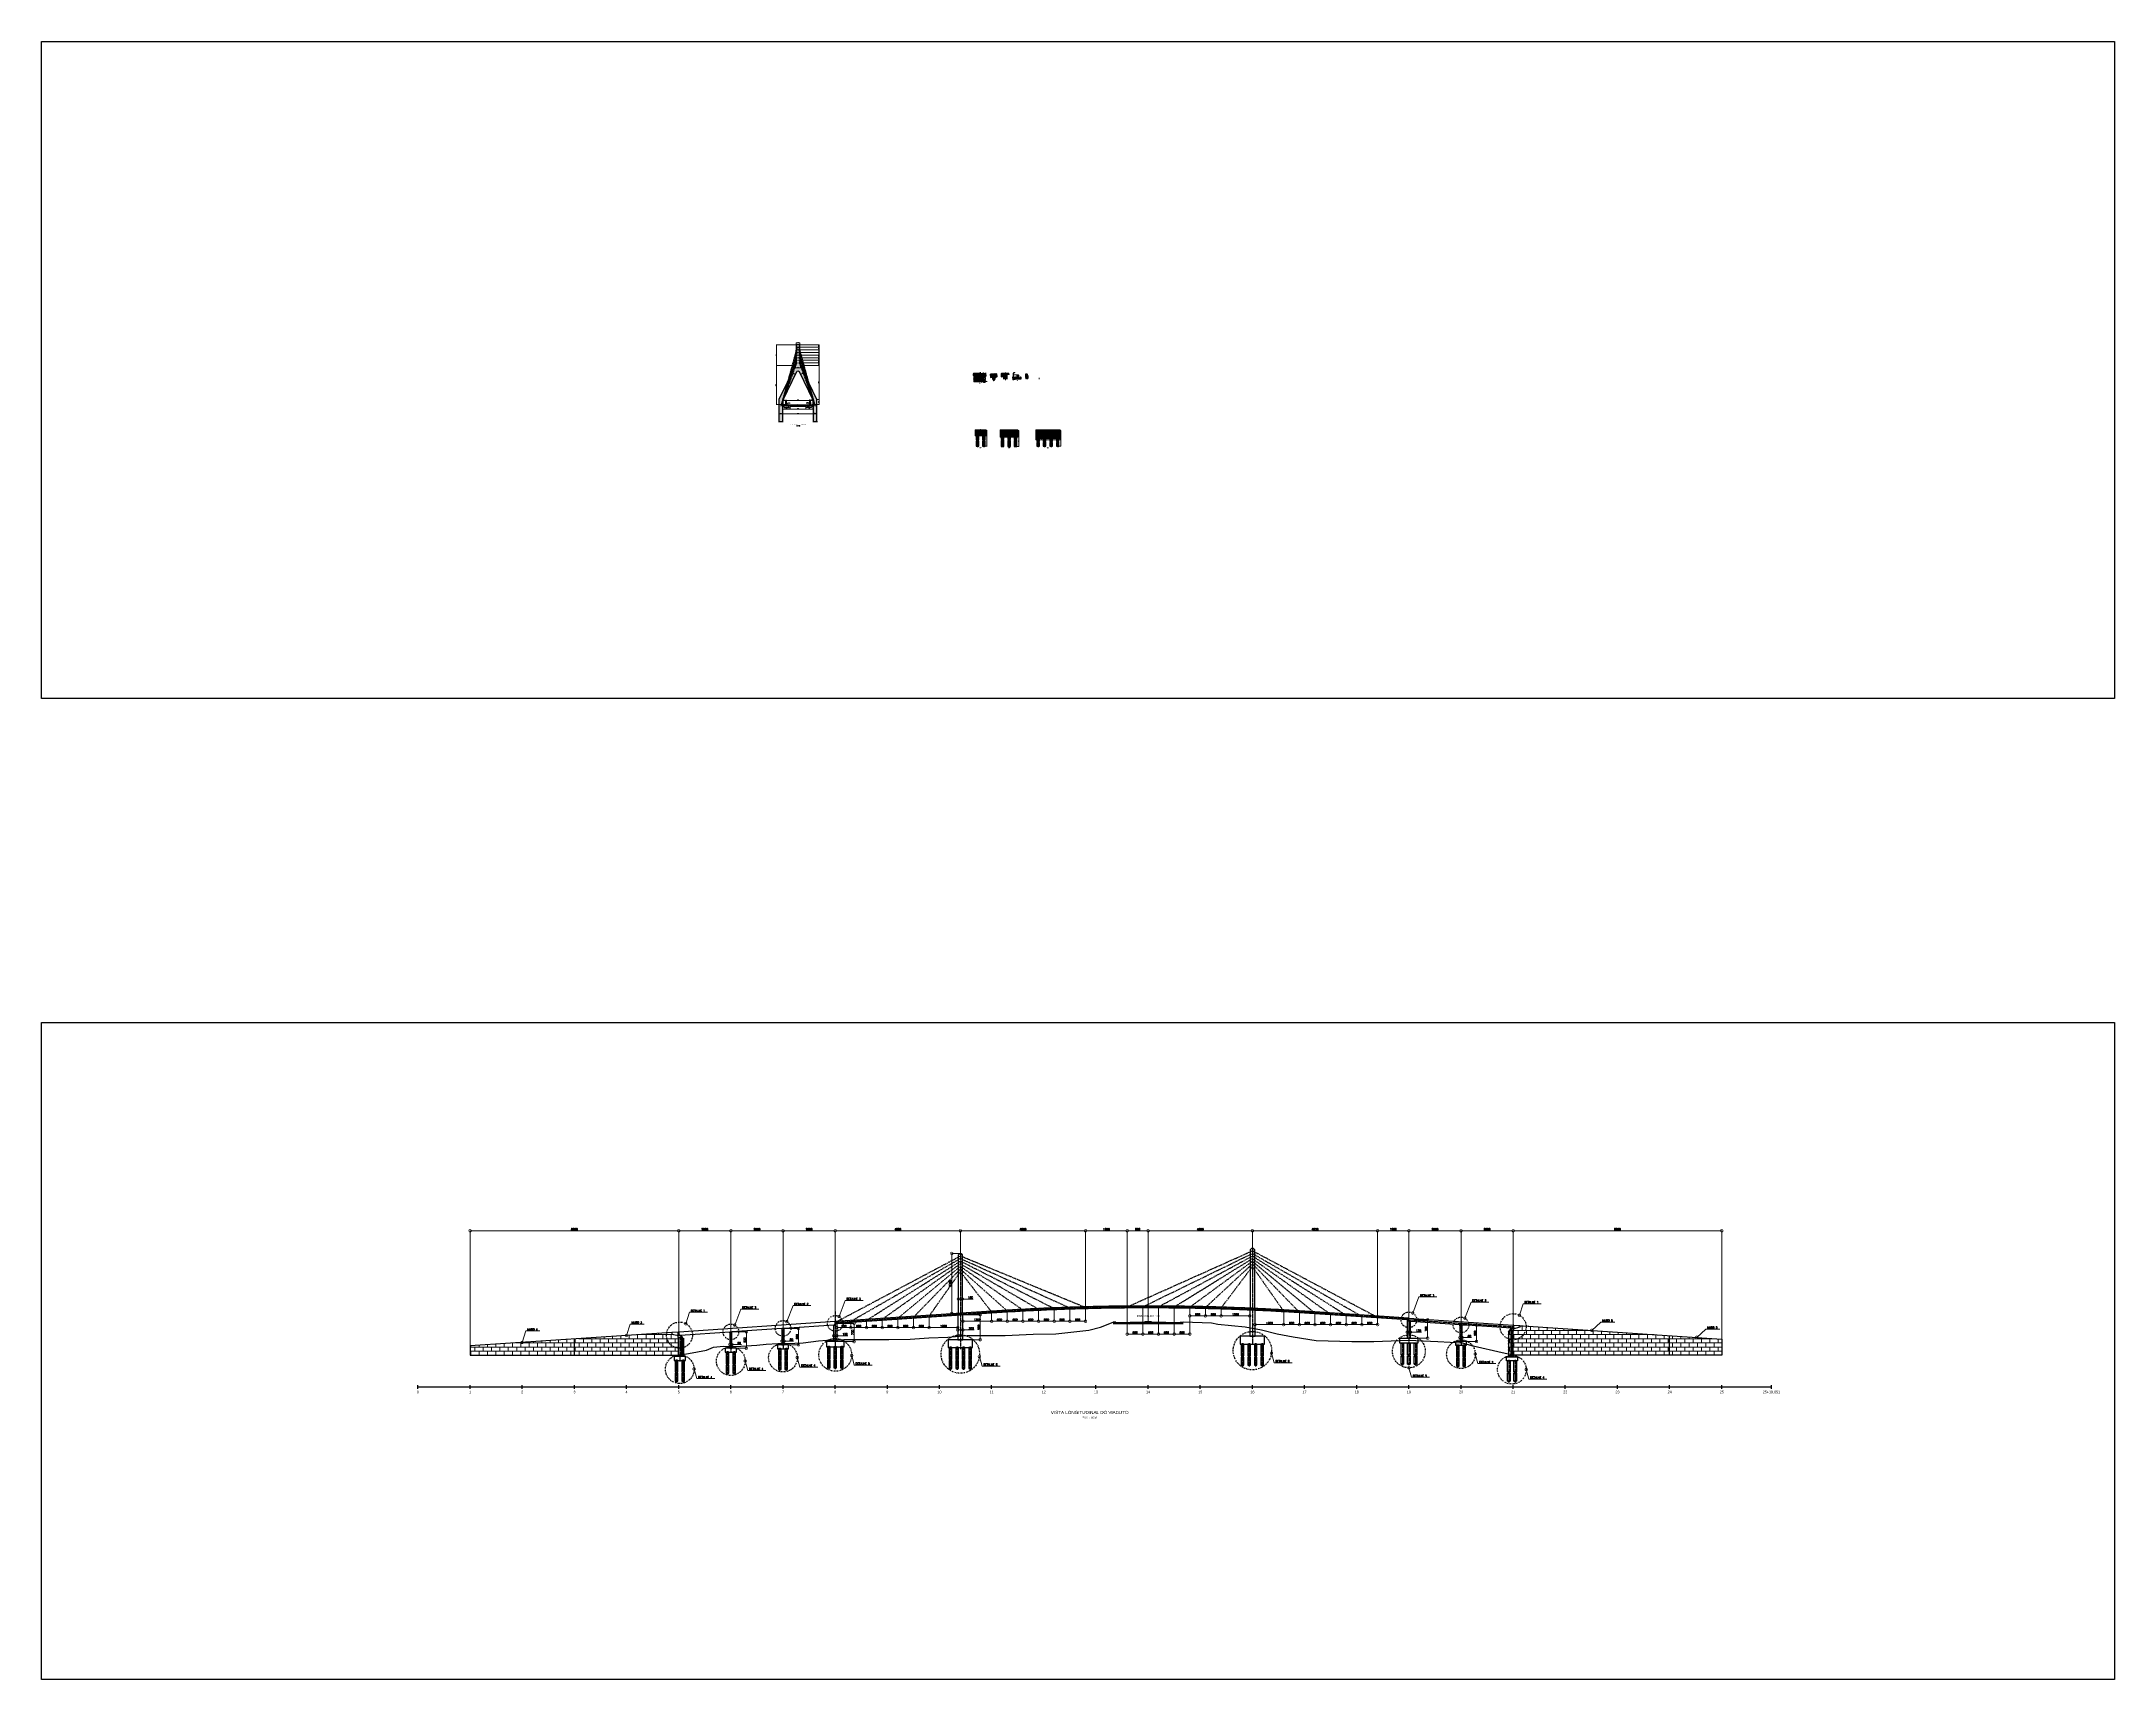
# Model space of a CAD drawing. Header units: metres. Extents: x 21 to 816, y 7 to 635.
import ezdxf
from ezdxf.enums import TextEntityAlignment as Align

# ---------------------------------------------------------------- set-up
doc = ezdxf.new("R2010")
doc.units = ezdxf.units.M
doc.header["$MEASUREMENT"] = 0
doc.linetypes.add('DASHDOT', pattern=[1, 0.5, -0.25, 0, -0.25])
for name, color, linetype in [('Formato', 13, 'Continuous'), ('Formato_texto-explicativo', 2, 'Continuous'), ('Projeto_aparelhos-aopio-det', 2, 'Continuous'), ('Projeto_asfalto', 251, 'Continuous'), ('Projeto_calçada', 2, 'Continuous'), ('Projeto_defensa-detalhe', 2, 'Continuous'), ('Projeto_defença-detalhe', 2, 'Continuous'), ('Projeto_estaca', 7, 'Continuous'), ('Projeto_estaca-det', 2, 'Continuous'), ('Projeto_estaca-texto', 2, 'Continuous'), ('Projeto_estais-eixo', 8, 'DASHDOT'), ('Projeto_hachura-concreto', 9, 'Continuous'), ('Projeto_linha-indicativa', 9, 'Continuous'), ('Projeto_muro-detalhe', 2, 'Continuous'), ('Projeto_pista', 3, 'Continuous'), ('Projeto_sarjeta-detalhe', 2, 'Continuous'), ('Projeto_solid-concreto', 252, 'Continuous'), ('Projeto_viaduto-det-eixo', 7, 'DASHDOT'), ('Projeto_viaduto-detalhe', 3, 'Continuous')]:
    doc.layers.add(name, color=color, linetype=linetype)
for name, color, linetype, lineweight in [('Formato_texto-título', 3, 'Continuous', 35), ('Projeto_base', 9, 'Continuous', 9), ('Projeto_canteiro-grama', 90, 'Continuous', 9), ('Projeto_dimensão', 2, 'Continuous', 20), ('Projeto_escamas-det', 2, 'Continuous', 5), ('Projeto_guarda-corpo', 2, 'Continuous', 20), ('Projeto_linha-chamada', 8, 'Continuous', 9), ('Projeto_meio-fio-det', 2, 'Continuous', 25), ('Projeto_terreno_hachura', 9, 'Continuous', 5), ('Projeto_terreno_vista', 3, 'Continuous', 5), ('Projeto_texto-explicativo', 2, 'Continuous', 20), ('Projeto_texto-título', 3, 'Continuous', 35), ('SIN_PLACA-DIMENSÃO', 2, 'Continuous', 5)]:
    doc.layers.add(name, color=color, linetype=linetype, lineweight=lineweight)
doc.styles.add('DIMENSÃO-TEXTO', font='romans.shx')
doc.styles.add('ESTACA-TEXTO', font='ARIAL.TTF')
doc.styles.add('For_texto-explicativo', font='ARIAL.TTF')
doc.styles.add('For_texto-título', font='ARIAL.TTF')
doc.styles.add('TEXTO-EXPLICATIVO', font='romans.shx')
doc.styles.add('TEXTO-TÍTULO', font='ARIAL.TTF')
doc.dimstyles.new('DIMENSÕES_1-100M', dxfattribs={"dimtxt": 0.15, "dimasz": 0.4, "dimexe": 0.075, "dimexo": 0.05, "dimgap": 0.05, "dimtad": 1, "dimdec": 0, "dimlfac": 100, "dimzin": 1, "dimtxsty": 'DIMENSÃO-TEXTO', "dimblk": 'DOTSMALL', "dimcen": 0.02, "dimclrd": 9, "dimclre": 9, "dimclrt": 256, "dimadec": 0, "dimazin": 0, "dimtfac": 1, "dimtdec": 0, "dimtmove": 0, "dimatfit": 3, "dimldrblk": 'DOTSMALL', "dimfxl": 0, "dimlwd": 5, "dimlwe": 5, "dimarcsym": 0})
doc.dimstyles.new('DIMENSÕES_1-25C', dxfattribs={"dimtxt": 0.0375, "dimasz": 0.1, "dimexe": 0.01875, "dimexo": 0.0125, "dimgap": 0.0125, "dimtad": 1, "dimdec": 0, "dimlfac": 100, "dimzin": 1, "dimtxsty": 'DIMENSÃO-TEXTO', "dimblk": 'DOTSMALL', "dimcen": 0.005, "dimclrd": 8, "dimclre": 8, "dimclrt": 256, "dimadec": 0, "dimazin": 0, "dimtfac": 1, "dimtdec": 0, "dimtmove": 0, "dimatfit": 3, "dimldrblk": 'DOTSMALL', "dimfxl": 0, "dimlwd": 5, "dimlwe": 5, "dimarcsym": 0})
doc.dimstyles.new('DIMENSÕES_1-2C', dxfattribs={"dimtxt": 0.003, "dimasz": 0.002, "dimexe": 0.0015, "dimexo": 0.001, "dimgap": 0.0005, "dimtad": 1, "dimdec": 0, "dimlfac": 100, "dimzin": 1, "dimtxsty": 'DIMENSÃO-TEXTO', "dimblk": 'ARCHTICK', "dimcen": 2.5e-05, "dimclrd": 8, "dimclre": 8, "dimclrt": 256, "dimadec": 0, "dimazin": 0, "dimtfac": 1, "dimtdec": 0, "dimtmove": 0, "dimatfit": 3, "dimldrblk": 'DOTSMALL', "dimfxl": 0, "dimlwd": 5, "dimlwe": 5, "dimarcsym": 0})
doc.dimstyles.new('DIMENSÕES_1-500M', dxfattribs={"dimtxt": 0.75, "dimasz": 2, "dimexe": 0.075, "dimexo": 0.05, "dimgap": 0.2, "dimtad": 1, "dimdec": 0, "dimlfac": 100, "dimzin": 1, "dimtxsty": 'DIMENSÃO-TEXTO', "dimblk": 'DOTSMALL', "dimcen": 0.02, "dimclrd": 9, "dimclre": 9, "dimclrt": 256, "dimadec": 0, "dimazin": 0, "dimtfac": 1, "dimtdec": 0, "dimtmove": 0, "dimatfit": 3, "dimldrblk": 'DOTSMALL', "dimfxl": 0, "dimlwd": 5, "dimlwe": 5, "dimarcsym": 0})
doc.dimstyles.new('DIMENSÕES_1-50M', dxfattribs={"dimtxt": 0.075, "dimasz": 0.2, "dimexe": 0.03755, "dimexo": 0.025, "dimgap": 0.025, "dimtad": 1, "dimdec": 0, "dimlfac": 100, "dimzin": 1, "dimtxsty": 'DIMENSÃO-TEXTO', "dimblk": 'DOTSMALL', "dimcen": 0.01, "dimclrd": 9, "dimclre": 9, "dimclrt": 256, "dimadec": 0, "dimazin": 0, "dimtfac": 1, "dimtdec": 0, "dimtmove": 0, "dimatfit": 3, "dimldrblk": 'DOTSMALL', "dimfxl": 0, "dimlwd": 5, "dimlwe": 5, "dimarcsym": 0})
pattern_1 = [(0, (0, 0.51534), (0, 0.12), []), (90, (0, 0.51534), (-0.12, 0.12), [0.12, -0.12])]
pattern_2 = [(45, (3.6438474, 0), (-0.0008838834765, 0.0008838834765), [])]
pattern_3 = [(270, (0, 964.537593), (-0.03125, -7e-18), [])]
pattern_4 = [(270, (0, 963.00207), (-0.03125, -7e-18), [])]

# ---------------------------------------------------------------- blocks, each defined once
blk = doc.blocks.new('_DOTSMALL')
at = {"color": 0, "linetype": 'ByBlock', "const_width": 0.5}
blk.add_lwpolyline([(-0.0625, 0, 1), (0.0625, 0, 1)], format="xyb", close=True, dxfattribs=at)
blk = doc.blocks.new('*D1')
at = {"layer": 'DEFPOINTS', "color": 0}
for p in [(265.35, 178.98), (265.35, 140.15), (185.35, 134.83)]:
    blk.add_point(p, dxfattribs=at)
at = {"layer": 'Projeto_dimensão', "color": 9, "lineweight": 5}
for p, q in [((185.35, 134.88), (185.35, 179.06)), ((185.35, 178.98), (265.35, 178.98)), ((265.35, 140.2), (265.35, 179.06))]:
    blk.add_line(p, q, dxfattribs=at)
at = {"layer": 'Projeto_dimensão', "color": 9, "lineweight": 5, "xscale": 2, "yscale": 2, "zscale": 2, "rotation": 180}
blk.add_blockref('_DOTSMALL', (185.35, 178.98), dxfattribs=at)
at = {"layer": 'Projeto_dimensão', "color": 9, "lineweight": 5, "xscale": 2, "yscale": 2, "zscale": 2}
blk.add_blockref('_DOTSMALL', (265.35, 178.98), dxfattribs=at)
at = {"layer": 'Projeto_dimensão', "insert": (225.35, 179.56), "char_height": 0.75, "attachment_point": 5, "style": 'DIMENSÃO-TEXTO'}
blk.add_mtext('8000', dxfattribs=at)
blk = doc.blocks.new('*D2')
at = {"layer": 'DEFPOINTS', "color": 0}
for p in [(316.87, 495.79), (318.37, 497.79), (319.15, 497.79)]:
    blk.add_point(p, dxfattribs=at)
at = {"layer": 'Projeto_dimensão', "color": 9, "lineweight": 5}
for p, q in [((316.92, 495.79), (319.22, 495.79)), ((318.42, 497.79), (319.22, 497.79)), ((319.15, 495.79), (319.15, 497.79))]:
    blk.add_line(p, q, dxfattribs=at)
at = {"layer": 'Projeto_dimensão', "color": 9, "lineweight": 5, "xscale": 0.4, "yscale": 0.4, "zscale": 0.4}
for p, rotation in [((319.15, 497.79), 90), ((319.15, 495.79), 270)]:
    blk.add_blockref('_DOTSMALL', p, dxfattribs=dict(at, rotation=rotation))
at = {"layer": 'Projeto_dimensão', "insert": (319.02, 496.79), "char_height": 0.15, "attachment_point": 5, "rotation": 90, "style": 'DIMENSÃO-TEXTO'}
blk.add_mtext('200', dxfattribs=at)
blk = doc.blocks.new('*D3')
at = {"layer": 'DEFPOINTS', "color": 0}
for p in [(312.07, 510.79), (319.15, 510.79), (318.37, 497.79)]:
    blk.add_point(p, dxfattribs=at)
at = {"layer": 'Projeto_dimensão', "color": 9, "lineweight": 5}
for p, q in [((312.12, 510.79), (319.22, 510.79)), ((319.15, 497.79), (319.15, 510.79)), ((318.42, 497.79), (319.22, 497.79))]:
    blk.add_line(p, q, dxfattribs=at)
at = {"layer": 'Projeto_dimensão', "color": 9, "lineweight": 5, "xscale": 0.4, "yscale": 0.4, "zscale": 0.4}
for p, rotation in [((319.15, 510.79), 90), ((319.15, 497.79), 270)]:
    blk.add_blockref('_DOTSMALL', p, dxfattribs=dict(at, rotation=rotation))
at = {"layer": 'Projeto_dimensão', "insert": (319.02, 504.29), "char_height": 0.15, "attachment_point": 5, "rotation": 90, "style": 'DIMENSÃO-TEXTO'}
blk.add_mtext('1300', dxfattribs=at)
blk = doc.blocks.new('*D4')
at = {"layer": 'DEFPOINTS', "color": 0}
for p in [(311.63, 511.79), (312.07, 510.79), (319.15, 511.79)]:
    blk.add_point(p, dxfattribs=at)
at = {"layer": 'Projeto_dimensão', "color": 9, "lineweight": 5}
for p, q in [((311.68, 511.79), (319.22, 511.79)), ((312.12, 510.79), (319.22, 510.79)), ((319.15, 510.79), (319.15, 511.79))]:
    blk.add_line(p, q, dxfattribs=at)
at = {"layer": 'Projeto_dimensão', "color": 9, "lineweight": 5, "xscale": 0.4, "yscale": 0.4, "zscale": 0.4}
for p, rotation in [((319.15, 511.79), 90), ((319.15, 510.79), 270)]:
    blk.add_blockref('_DOTSMALL', p, dxfattribs=dict(at, rotation=rotation))
at = {"layer": 'Projeto_dimensão', "insert": (319.02, 511.29), "char_height": 0.15, "attachment_point": 5, "rotation": 90, "style": 'DIMENSÃO-TEXTO'}
blk.add_mtext('100', dxfattribs=at)
blk = doc.blocks.new('*D5')
at = {"layer": 'DEFPOINTS', "color": 0}
for p in [(311.6, 512.79), (311.63, 511.79), (319.15, 512.79)]:
    blk.add_point(p, dxfattribs=at)
at = {"layer": 'Projeto_dimensão', "color": 9, "lineweight": 5}
for p, q in [((311.65, 512.79), (319.22, 512.79)), ((311.68, 511.79), (319.22, 511.79)), ((319.15, 511.79), (319.15, 512.79))]:
    blk.add_line(p, q, dxfattribs=at)
at = {"layer": 'Projeto_dimensão', "color": 9, "lineweight": 5, "xscale": 0.4, "yscale": 0.4, "zscale": 0.4}
for p, rotation in [((319.15, 512.79), 90), ((319.15, 511.79), 270)]:
    blk.add_blockref('_DOTSMALL', p, dxfattribs=dict(at, rotation=rotation))
at = {"layer": 'Projeto_dimensão', "insert": (319.02, 512.29), "char_height": 0.15, "attachment_point": 5, "rotation": 90, "style": 'DIMENSÃO-TEXTO'}
blk.add_mtext('100', dxfattribs=at)
blk = doc.blocks.new('*D6')
at = {"layer": 'DEFPOINTS', "color": 0}
for p in [(311.56, 513.79), (311.6, 512.79), (319.15, 513.79)]:
    blk.add_point(p, dxfattribs=at)
at = {"layer": 'Projeto_dimensão', "color": 9, "lineweight": 5}
for p, q in [((311.61, 513.79), (319.22, 513.79)), ((311.65, 512.79), (319.22, 512.79)), ((319.15, 512.79), (319.15, 513.79))]:
    blk.add_line(p, q, dxfattribs=at)
at = {"layer": 'Projeto_dimensão', "color": 9, "lineweight": 5, "xscale": 0.4, "yscale": 0.4, "zscale": 0.4}
for p, rotation in [((319.15, 513.79), 90), ((319.15, 512.79), 270)]:
    blk.add_blockref('_DOTSMALL', p, dxfattribs=dict(at, rotation=rotation))
at = {"layer": 'Projeto_dimensão', "insert": (319.02, 513.29), "char_height": 0.15, "attachment_point": 5, "rotation": 90, "style": 'DIMENSÃO-TEXTO'}
blk.add_mtext('100', dxfattribs=at)
blk = doc.blocks.new('*D7')
at = {"layer": 'DEFPOINTS', "color": 0}
for p in [(311.52, 514.79), (311.56, 513.79), (319.15, 514.79)]:
    blk.add_point(p, dxfattribs=at)
at = {"layer": 'Projeto_dimensão', "color": 9, "lineweight": 5}
for p, q in [((311.57, 514.79), (319.22, 514.79)), ((311.61, 513.79), (319.22, 513.79)), ((319.15, 513.79), (319.15, 514.79))]:
    blk.add_line(p, q, dxfattribs=at)
at = {"layer": 'Projeto_dimensão', "color": 9, "lineweight": 5, "xscale": 0.4, "yscale": 0.4, "zscale": 0.4}
for p, rotation in [((319.15, 514.79), 90), ((319.15, 513.79), 270)]:
    blk.add_blockref('_DOTSMALL', p, dxfattribs=dict(at, rotation=rotation))
at = {"layer": 'Projeto_dimensão', "insert": (319.02, 514.29), "char_height": 0.15, "attachment_point": 5, "rotation": 90, "style": 'DIMENSÃO-TEXTO'}
blk.add_mtext('100', dxfattribs=at)
blk = doc.blocks.new('*D8')
at = {"layer": 'DEFPOINTS', "color": 0}
for p in [(311.48, 515.79), (311.52, 514.79), (319.15, 515.79)]:
    blk.add_point(p, dxfattribs=at)
at = {"layer": 'Projeto_dimensão', "color": 9, "lineweight": 5}
for p, q in [((311.53, 515.79), (319.22, 515.79)), ((311.57, 514.79), (319.22, 514.79)), ((319.15, 514.79), (319.15, 515.79))]:
    blk.add_line(p, q, dxfattribs=at)
at = {"layer": 'Projeto_dimensão', "color": 9, "lineweight": 5, "xscale": 0.4, "yscale": 0.4, "zscale": 0.4}
for p, rotation in [((319.15, 515.79), 90), ((319.15, 514.79), 270)]:
    blk.add_blockref('_DOTSMALL', p, dxfattribs=dict(at, rotation=rotation))
at = {"layer": 'Projeto_dimensão', "insert": (319.02, 515.29), "char_height": 0.15, "attachment_point": 5, "rotation": 90, "style": 'DIMENSÃO-TEXTO'}
blk.add_mtext('100', dxfattribs=at)
blk = doc.blocks.new('*D9')
at = {"layer": 'DEFPOINTS', "color": 0}
for p in [(311.45, 516.79), (319.15, 516.79), (311.48, 515.79)]:
    blk.add_point(p, dxfattribs=at)
at = {"layer": 'Projeto_dimensão', "color": 9, "lineweight": 5}
for p, q in [((311.5, 516.79), (319.22, 516.79)), ((319.15, 515.79), (319.15, 516.79)), ((311.53, 515.79), (319.22, 515.79))]:
    blk.add_line(p, q, dxfattribs=at)
at = {"layer": 'Projeto_dimensão', "color": 9, "lineweight": 5, "xscale": 0.4, "yscale": 0.4, "zscale": 0.4}
for p, rotation in [((319.15, 516.79), 90), ((319.15, 515.79), 270)]:
    blk.add_blockref('_DOTSMALL', p, dxfattribs=dict(at, rotation=rotation))
at = {"layer": 'Projeto_dimensão', "insert": (319.02, 516.29), "char_height": 0.15, "attachment_point": 5, "rotation": 90, "style": 'DIMENSÃO-TEXTO'}
blk.add_mtext('100', dxfattribs=at)
blk = doc.blocks.new('*D10')
at = {"layer": 'DEFPOINTS', "color": 0}
for p in [(311.41, 517.79), (311.45, 516.79), (319.15, 517.79)]:
    blk.add_point(p, dxfattribs=at)
at = {"layer": 'Projeto_dimensão', "color": 9, "lineweight": 5}
for p, q in [((311.46, 517.79), (319.22, 517.79)), ((311.5, 516.79), (319.22, 516.79)), ((319.15, 516.79), (319.15, 517.79))]:
    blk.add_line(p, q, dxfattribs=at)
at = {"layer": 'Projeto_dimensão', "color": 9, "lineweight": 5, "xscale": 0.4, "yscale": 0.4, "zscale": 0.4}
for p, rotation in [((319.15, 517.79), 90), ((319.15, 516.79), 270)]:
    blk.add_blockref('_DOTSMALL', p, dxfattribs=dict(at, rotation=rotation))
at = {"layer": 'Projeto_dimensão', "insert": (319.02, 517.29), "char_height": 0.15, "attachment_point": 5, "rotation": 90, "style": 'DIMENSÃO-TEXTO'}
blk.add_mtext('100', dxfattribs=at)
blk = doc.blocks.new('*D11')
at = {"layer": 'DEFPOINTS', "color": 0}
for p in [(311.41, 517.79), (311.77, 518.79), (319.15, 518.79)]:
    blk.add_point(p, dxfattribs=at)
at = {"layer": 'Projeto_dimensão', "color": 9, "lineweight": 5}
for p, q in [((311.46, 517.79), (319.22, 517.79)), ((311.82, 518.79), (319.22, 518.79)), ((319.15, 517.79), (319.15, 518.79))]:
    blk.add_line(p, q, dxfattribs=at)
at = {"layer": 'Projeto_dimensão', "color": 9, "lineweight": 5, "xscale": 0.4, "yscale": 0.4, "zscale": 0.4}
for p, rotation in [((319.15, 518.79), 90), ((319.15, 517.79), 270)]:
    blk.add_blockref('_DOTSMALL', p, dxfattribs=dict(at, rotation=rotation))
at = {"layer": 'Projeto_dimensão', "insert": (319.02, 518.29), "char_height": 0.15, "attachment_point": 5, "rotation": 90, "style": 'DIMENSÃO-TEXTO'}
blk.add_mtext('100', dxfattribs=at)
blk = doc.blocks.new('*D12')
at = {"layer": 'DEFPOINTS', "color": 0}
for p in [(302.82, 510.79), (310.07, 510.79), (305.27, 495.79)]:
    blk.add_point(p, dxfattribs=at)
at = {"layer": 'Projeto_dimensão', "color": 9, "lineweight": 5}
for p, q in [((310.02, 510.79), (302.75, 510.79)), ((302.82, 495.79), (302.82, 510.79)), ((305.22, 495.79), (302.75, 495.79))]:
    blk.add_line(p, q, dxfattribs=at)
at = {"layer": 'Projeto_dimensão', "color": 9, "lineweight": 5, "xscale": 0.4, "yscale": 0.4, "zscale": 0.4}
for p, rotation in [((302.82, 510.79), 90), ((302.82, 495.79), 270)]:
    blk.add_blockref('_DOTSMALL', p, dxfattribs=dict(at, rotation=rotation))
at = {"layer": 'Projeto_dimensão', "insert": (302.7, 503.29), "char_height": 0.15, "attachment_point": 5, "rotation": 90, "style": 'DIMENSÃO-TEXTO'}
blk.add_mtext('1500', dxfattribs=at)
blk = doc.blocks.new('*D13')
at = {"layer": 'DEFPOINTS', "color": 0}
for p in [(302.82, 518.79), (310.37, 518.79), (310.07, 510.79)]:
    blk.add_point(p, dxfattribs=at)
at = {"layer": 'Projeto_dimensão', "color": 9, "lineweight": 5}
for p, q in [((310.32, 518.79), (302.75, 518.79)), ((302.82, 510.79), (302.82, 518.79)), ((310.02, 510.79), (302.75, 510.79))]:
    blk.add_line(p, q, dxfattribs=at)
at = {"layer": 'Projeto_dimensão', "color": 9, "lineweight": 5, "xscale": 0.4, "yscale": 0.4, "zscale": 0.4}
for p, rotation in [((302.82, 518.79), 90), ((302.82, 510.79), 270)]:
    blk.add_blockref('_DOTSMALL', p, dxfattribs=dict(at, rotation=rotation))
at = {"layer": 'Projeto_dimensão', "insert": (302.7, 514.79), "char_height": 0.15, "attachment_point": 5, "rotation": 90, "style": 'DIMENSÃO-TEXTO'}
blk.add_mtext('800', dxfattribs=at)
blk = doc.blocks.new('*D14')
at = {"layer": 'DEFPOINTS', "color": 0}
for p in [(310.37, 518.79), (311.77, 519.47), (311.77, 518.79)]:
    blk.add_point(p, dxfattribs=at)
at = {"layer": 'Projeto_dimensão', "color": 9, "lineweight": 5}
for p, q in [((310.37, 518.84), (310.37, 519.54)), ((310.37, 519.47), (311.77, 519.47)), ((311.77, 518.84), (311.77, 519.54))]:
    blk.add_line(p, q, dxfattribs=at)
at = {"layer": 'Projeto_dimensão', "color": 9, "lineweight": 5, "xscale": 0.4, "yscale": 0.4, "zscale": 0.4, "rotation": 180}
blk.add_blockref('_DOTSMALL', (310.37, 519.47), dxfattribs=at)
at = {"layer": 'Projeto_dimensão', "color": 9, "lineweight": 5, "xscale": 0.4, "yscale": 0.4, "zscale": 0.4}
blk.add_blockref('_DOTSMALL', (311.77, 519.47), dxfattribs=at)
at = {"layer": 'Projeto_dimensão', "insert": (311.07, 519.59), "char_height": 0.15, "attachment_point": 5, "style": 'DIMENSÃO-TEXTO'}
blk.add_mtext('140', dxfattribs=at)
blk = doc.blocks.new('*D15')
at = {"layer": 'DEFPOINTS', "color": 0}
for p in [(310.07, 510.79), (312.07, 510.79), (312.07, 509.87)]:
    blk.add_point(p, dxfattribs=at)
at = {"layer": 'Projeto_dimensão', "color": 9, "lineweight": 5}
for p, q in [((310.07, 510.74), (310.07, 509.8)), ((310.07, 509.87), (312.07, 509.87)), ((312.07, 510.74), (312.07, 509.8))]:
    blk.add_line(p, q, dxfattribs=at)
at = {"layer": 'Projeto_dimensão', "color": 9, "lineweight": 5, "xscale": 0.4, "yscale": 0.4, "zscale": 0.4, "rotation": 180}
blk.add_blockref('_DOTSMALL', (310.07, 509.87), dxfattribs=at)
at = {"layer": 'Projeto_dimensão', "color": 9, "lineweight": 5, "xscale": 0.4, "yscale": 0.4, "zscale": 0.4}
blk.add_blockref('_DOTSMALL', (312.07, 509.87), dxfattribs=at)
at = {"layer": 'Projeto_dimensão', "insert": (311.07, 510), "char_height": 0.15, "attachment_point": 5, "style": 'DIMENSÃO-TEXTO'}
blk.add_mtext('200', dxfattribs=at)
blk = doc.blocks.new('*D16')
at = {"layer": 'DEFPOINTS', "color": 0}
for p in [(312.08, 507.33), (313.43, 507.99), (313.43, 507.99)]:
    blk.add_point(p, dxfattribs=at)
at = {"layer": 'Projeto_dimensão', "color": 9, "lineweight": 5}
for p, q in [((312.08, 507.33), (313.43, 507.99)), ((312.1, 507.29), (312.11, 507.27)), ((313.45, 507.94), (313.46, 507.92))]:
    blk.add_line(p, q, dxfattribs=at)
at = {"layer": 'Projeto_dimensão', "color": 9, "lineweight": 5, "xscale": 0.4, "yscale": 0.4, "zscale": 0.4}
for p, rotation in [((312.08, 507.33), 205.8555421888036), ((313.43, 507.99), 25.85554218880358)]:
    blk.add_blockref('_DOTSMALL', p, dxfattribs=dict(at, rotation=rotation))
at = {"layer": 'Projeto_dimensão', "insert": (312.7, 507.77), "char_height": 0.15, "attachment_point": 5, "rotation": 25.85554, "style": 'DIMENSÃO-TEXTO'}
blk.add_mtext('150', dxfattribs=at)
blk = doc.blocks.new('*D17')
at = {"layer": 'DEFPOINTS', "color": 0}
for p in [(308.72, 507.99), (308.72, 507.99), (310.07, 507.33)]:
    blk.add_point(p, dxfattribs=at)
at = {"layer": 'Projeto_dimensão', "color": 9, "lineweight": 5}
for p, q in [((310.07, 507.33), (308.72, 507.99)), ((308.74, 508.03), (308.75, 508.05)), ((310.09, 507.38), (310.1, 507.4))]:
    blk.add_line(p, q, dxfattribs=at)
at = {"layer": 'Projeto_dimensão', "color": 9, "lineweight": 5, "xscale": 0.4, "yscale": 0.4, "zscale": 0.4}
for p, rotation in [((308.72, 507.99), 154.1444578111964), ((310.07, 507.33), 334.1444578111964)]:
    blk.add_blockref('_DOTSMALL', p, dxfattribs=dict(at, rotation=rotation))
at = {"layer": 'Projeto_dimensão', "insert": (309.45, 507.77), "char_height": 0.15, "attachment_point": 5, "rotation": 334.14446, "style": 'DIMENSÃO-TEXTO'}
blk.add_mtext('150', dxfattribs=at)
blk = doc.blocks.new('*D18')
at = {"layer": 'DEFPOINTS', "color": 0}
for p in [(303.77, 492.26), (303.77, 492.26), (305.27, 492.26)]:
    blk.add_point(p, dxfattribs=at)
at = {"layer": 'Projeto_dimensão', "color": 9, "lineweight": 5}
for p, q in [((303.77, 492.31), (303.77, 492.34)), ((305.27, 492.26), (303.77, 492.26)), ((305.27, 492.31), (305.27, 492.34))]:
    blk.add_line(p, q, dxfattribs=at)
at = {"layer": 'Projeto_dimensão', "color": 9, "lineweight": 5, "xscale": 0.4, "yscale": 0.4, "zscale": 0.4, "rotation": 180}
blk.add_blockref('_DOTSMALL', (303.77, 492.26), dxfattribs=at)
at = {"layer": 'Projeto_dimensão', "color": 9, "lineweight": 5, "xscale": 0.4, "yscale": 0.4, "zscale": 0.4}
blk.add_blockref('_DOTSMALL', (305.27, 492.26), dxfattribs=at)
at = {"layer": 'Projeto_dimensão', "insert": (304.52, 492.39), "char_height": 0.15, "attachment_point": 5, "style": 'DIMENSÃO-TEXTO'}
blk.add_mtext('150', dxfattribs=at)
blk = doc.blocks.new('*D19')
at = {"layer": 'DEFPOINTS', "color": 0}
for p in [(316.87, 492.26), (318.37, 492.26), (318.37, 492.26)]:
    blk.add_point(p, dxfattribs=at)
at = {"layer": 'Projeto_dimensão', "color": 9, "lineweight": 5}
for p, q in [((316.87, 492.31), (316.87, 492.34)), ((316.87, 492.26), (318.37, 492.26)), ((318.37, 492.31), (318.37, 492.34))]:
    blk.add_line(p, q, dxfattribs=at)
at = {"layer": 'Projeto_dimensão', "color": 9, "lineweight": 5, "xscale": 0.4, "yscale": 0.4, "zscale": 0.4, "rotation": 180}
blk.add_blockref('_DOTSMALL', (316.87, 492.26), dxfattribs=at)
at = {"layer": 'Projeto_dimensão', "color": 9, "lineweight": 5, "xscale": 0.4, "yscale": 0.4, "zscale": 0.4}
blk.add_blockref('_DOTSMALL', (318.37, 492.26), dxfattribs=at)
at = {"layer": 'Projeto_dimensão', "insert": (317.62, 492.39), "char_height": 0.15, "attachment_point": 5, "style": 'DIMENSÃO-TEXTO'}
blk.add_mtext('150', dxfattribs=at)
blk = doc.blocks.new('*D20')
at = {"layer": 'DEFPOINTS', "color": 0}
for p in [(285.35, 178.98), (265.35, 140.15), (285.35, 140.22)]:
    blk.add_point(p, dxfattribs=at)
at = {"layer": 'Projeto_dimensão', "color": 9, "lineweight": 5}
for p, q in [((265.35, 140.2), (265.35, 179.06)), ((265.35, 178.98), (285.35, 178.98)), ((285.35, 140.27), (285.35, 179.06))]:
    blk.add_line(p, q, dxfattribs=at)
at = {"layer": 'Projeto_dimensão', "color": 9, "lineweight": 5, "xscale": 2, "yscale": 2, "zscale": 2, "rotation": 180}
blk.add_blockref('_DOTSMALL', (265.35, 178.98), dxfattribs=at)
at = {"layer": 'Projeto_dimensão', "color": 9, "lineweight": 5, "xscale": 2, "yscale": 2, "zscale": 2}
blk.add_blockref('_DOTSMALL', (285.35, 178.98), dxfattribs=at)
at = {"layer": 'Projeto_dimensão', "insert": (275.35, 179.56), "char_height": 0.75, "attachment_point": 5, "style": 'DIMENSÃO-TEXTO'}
blk.add_mtext('2000', dxfattribs=at)
blk = doc.blocks.new('*D21')
at = {"layer": 'DEFPOINTS', "color": 0}
for p in [(305.35, 178.98), (285.35, 140.22), (305.35, 141.61)]:
    blk.add_point(p, dxfattribs=at)
at = {"layer": 'Projeto_dimensão', "color": 9, "lineweight": 5}
for p, q in [((285.35, 140.27), (285.35, 179.06)), ((285.35, 178.98), (305.35, 178.98)), ((305.35, 141.66), (305.35, 179.06))]:
    blk.add_line(p, q, dxfattribs=at)
at = {"layer": 'Projeto_dimensão', "color": 9, "lineweight": 5, "xscale": 2, "yscale": 2, "zscale": 2, "rotation": 180}
blk.add_blockref('_DOTSMALL', (285.35, 178.98), dxfattribs=at)
at = {"layer": 'Projeto_dimensão', "color": 9, "lineweight": 5, "xscale": 2, "yscale": 2, "zscale": 2}
blk.add_blockref('_DOTSMALL', (305.35, 178.98), dxfattribs=at)
at = {"layer": 'Projeto_dimensão', "insert": (295.35, 179.56), "char_height": 0.75, "attachment_point": 5, "style": 'DIMENSÃO-TEXTO'}
blk.add_mtext('2000', dxfattribs=at)
blk = doc.blocks.new('*D22')
at = {"layer": 'DEFPOINTS', "color": 0}
for p in [(325.35, 178.98), (325.35, 144.15), (305.35, 141.61)]:
    blk.add_point(p, dxfattribs=at)
at = {"layer": 'Projeto_dimensão', "color": 9, "lineweight": 5}
for p, q in [((305.35, 141.66), (305.35, 179.06)), ((305.35, 178.98), (325.35, 178.98)), ((325.35, 144.2), (325.35, 179.06))]:
    blk.add_line(p, q, dxfattribs=at)
at = {"layer": 'Projeto_dimensão', "color": 9, "lineweight": 5, "xscale": 2, "yscale": 2, "zscale": 2, "rotation": 180}
blk.add_blockref('_DOTSMALL', (305.35, 178.98), dxfattribs=at)
at = {"layer": 'Projeto_dimensão', "color": 9, "lineweight": 5, "xscale": 2, "yscale": 2, "zscale": 2}
blk.add_blockref('_DOTSMALL', (325.35, 178.98), dxfattribs=at)
at = {"layer": 'Projeto_dimensão', "insert": (315.35, 179.56), "char_height": 0.75, "attachment_point": 5, "style": 'DIMENSÃO-TEXTO'}
blk.add_mtext('2000', dxfattribs=at)
blk = doc.blocks.new('*D23')
at = {"layer": 'DEFPOINTS', "color": 0}
for p in [(373.35, 178.98), (373.35, 170.29), (325.35, 144.15)]:
    blk.add_point(p, dxfattribs=at)
at = {"layer": 'Projeto_dimensão', "color": 9, "lineweight": 5}
for p, q in [((325.35, 144.2), (325.35, 179.06)), ((325.35, 178.98), (373.35, 178.98)), ((373.35, 170.34), (373.35, 179.06))]:
    blk.add_line(p, q, dxfattribs=at)
at = {"layer": 'Projeto_dimensão', "color": 9, "lineweight": 5, "xscale": 2, "yscale": 2, "zscale": 2, "rotation": 180}
blk.add_blockref('_DOTSMALL', (325.35, 178.98), dxfattribs=at)
at = {"layer": 'Projeto_dimensão', "color": 9, "lineweight": 5, "xscale": 2, "yscale": 2, "zscale": 2}
blk.add_blockref('_DOTSMALL', (373.35, 178.98), dxfattribs=at)
at = {"layer": 'Projeto_dimensão', "insert": (349.35, 179.56), "char_height": 0.75, "attachment_point": 5, "style": 'DIMENSÃO-TEXTO'}
blk.add_mtext('4800', dxfattribs=at)
blk = doc.blocks.new('*D24')
at = {"layer": 'DEFPOINTS', "color": 0}
for p in [(585.35, 178.98), (585.35, 142.8), (665.35, 137.47)]:
    blk.add_point(p, dxfattribs=at)
at = {"layer": 'Projeto_dimensão', "color": 9, "lineweight": 5}
for p, q in [((585.35, 142.85), (585.35, 179.06)), ((665.35, 178.98), (585.35, 178.98)), ((665.35, 137.52), (665.35, 179.06))]:
    blk.add_line(p, q, dxfattribs=at)
at = {"layer": 'Projeto_dimensão', "color": 9, "lineweight": 5, "xscale": 2, "yscale": 2, "zscale": 2, "rotation": 180}
blk.add_blockref('_DOTSMALL', (585.35, 178.98), dxfattribs=at)
at = {"layer": 'Projeto_dimensão', "color": 9, "lineweight": 5, "xscale": 2, "yscale": 2, "zscale": 2}
blk.add_blockref('_DOTSMALL', (665.35, 178.98), dxfattribs=at)
at = {"layer": 'Projeto_dimensão', "insert": (625.35, 179.56), "char_height": 0.75, "attachment_point": 5, "style": 'DIMENSÃO-TEXTO'}
blk.add_mtext('8000', dxfattribs=at)
blk = doc.blocks.new('*D25')
at = {"layer": 'DEFPOINTS', "color": 0}
for p in [(565.35, 178.98), (565.35, 142.88), (585.35, 142.8)]:
    blk.add_point(p, dxfattribs=at)
at = {"layer": 'Projeto_dimensão', "color": 9, "lineweight": 5}
for p, q in [((565.35, 142.93), (565.35, 179.06)), ((585.35, 178.98), (565.35, 178.98)), ((585.35, 142.85), (585.35, 179.06))]:
    blk.add_line(p, q, dxfattribs=at)
at = {"layer": 'Projeto_dimensão', "color": 9, "lineweight": 5, "xscale": 2, "yscale": 2, "zscale": 2, "rotation": 180}
blk.add_blockref('_DOTSMALL', (565.35, 178.98), dxfattribs=at)
at = {"layer": 'Projeto_dimensão', "color": 9, "lineweight": 5, "xscale": 2, "yscale": 2, "zscale": 2}
blk.add_blockref('_DOTSMALL', (585.35, 178.98), dxfattribs=at)
at = {"layer": 'Projeto_dimensão', "insert": (575.35, 179.56), "char_height": 0.75, "attachment_point": 5, "style": 'DIMENSÃO-TEXTO'}
blk.add_mtext('2000', dxfattribs=at)
blk = doc.blocks.new('*D26')
at = {"layer": 'DEFPOINTS', "color": 0}
for p in [(445.35, 178.98), (485.35, 172.3), (445.35, 144.07)]:
    blk.add_point(p, dxfattribs=at)
at = {"layer": 'Projeto_dimensão', "color": 9, "lineweight": 5}
for p, q in [((445.35, 144.12), (445.35, 179.06)), ((485.35, 178.98), (445.35, 178.98)), ((485.35, 172.35), (485.35, 179.06))]:
    blk.add_line(p, q, dxfattribs=at)
at = {"layer": 'Projeto_dimensão', "color": 9, "lineweight": 5, "xscale": 2, "yscale": 2, "zscale": 2, "rotation": 180}
blk.add_blockref('_DOTSMALL', (445.35, 178.98), dxfattribs=at)
at = {"layer": 'Projeto_dimensão', "color": 9, "lineweight": 5, "xscale": 2, "yscale": 2, "zscale": 2}
blk.add_blockref('_DOTSMALL', (485.35, 178.98), dxfattribs=at)
at = {"layer": 'Projeto_dimensão', "insert": (465.35, 179.56), "char_height": 0.75, "attachment_point": 5, "style": 'DIMENSÃO-TEXTO'}
blk.add_mtext('4000', dxfattribs=at)
blk = doc.blocks.new('*D27')
at = {"layer": 'DEFPOINTS', "color": 0}
for p in [(373.35, 178.98), (373.35, 170.29), (421.35, 149.52)]:
    blk.add_point(p, dxfattribs=at)
at = {"layer": 'Projeto_dimensão', "color": 9, "lineweight": 5}
for p, q in [((373.35, 170.34), (373.35, 179.06)), ((421.35, 178.98), (373.35, 178.98)), ((421.35, 149.57), (421.35, 179.06))]:
    blk.add_line(p, q, dxfattribs=at)
at = {"layer": 'Projeto_dimensão', "color": 9, "lineweight": 5, "xscale": 2, "yscale": 2, "zscale": 2, "rotation": 180}
blk.add_blockref('_DOTSMALL', (373.35, 178.98), dxfattribs=at)
at = {"layer": 'Projeto_dimensão', "color": 9, "lineweight": 5, "xscale": 2, "yscale": 2, "zscale": 2}
blk.add_blockref('_DOTSMALL', (421.35, 178.98), dxfattribs=at)
at = {"layer": 'Projeto_dimensão', "insert": (397.35, 179.56), "char_height": 0.75, "attachment_point": 5, "style": 'DIMENSÃO-TEXTO'}
blk.add_mtext('4800', dxfattribs=at)
blk = doc.blocks.new('*D28')
at = {"layer": 'DEFPOINTS', "color": 0}
for p in [(385.77, 506.3), (385.77, 506.27), (385.82, 506.3)]:
    blk.add_point(p, dxfattribs=at)
at = {"layer": 'SIN_PLACA-DIMENSÃO', "color": 8, "lineweight": 5}
for p, q in [((385.78, 506.3), (385.84, 506.3)), ((385.78, 506.27), (385.84, 506.27)), ((385.82, 506.3), (385.82, 506.45)), ((385.82, 506.27), (385.82, 506.3))]:
    blk.add_line(p, q, dxfattribs=at)
at = {"layer": 'SIN_PLACA-DIMENSÃO', "color": 8, "lineweight": 5, "xscale": 0.1, "yscale": 0.1, "zscale": 0.1}
for p, rotation in [((385.82, 506.3), 90), ((385.82, 506.27), 270)]:
    blk.add_blockref('_DOTSMALL', p, dxfattribs=dict(at, rotation=rotation))
at = {"layer": 'SIN_PLACA-DIMENSÃO', "insert": (385.79, 506.43), "char_height": 0.0375, "attachment_point": 5, "rotation": 90, "style": 'DIMENSÃO-TEXTO'}
blk.add_mtext('3', dxfattribs=at)
blk = doc.blocks.new('*D29')
at = {"layer": 'DEFPOINTS', "color": 0}
for p in [(385.77, 505.54), (386.57, 505.54), (386.57, 505.32)]:
    blk.add_point(p, dxfattribs=at)
at = {"layer": 'SIN_PLACA-DIMENSÃO', "color": 8, "lineweight": 5}
for p, q in [((385.77, 505.53), (385.77, 505.3)), ((385.77, 505.32), (386.57, 505.32)), ((386.57, 505.53), (386.57, 505.3))]:
    blk.add_line(p, q, dxfattribs=at)
at = {"layer": 'SIN_PLACA-DIMENSÃO', "color": 8, "lineweight": 5, "xscale": 0.1, "yscale": 0.1, "zscale": 0.1, "rotation": 180}
blk.add_blockref('_DOTSMALL', (385.77, 505.32), dxfattribs=at)
at = {"layer": 'SIN_PLACA-DIMENSÃO', "color": 8, "lineweight": 5, "xscale": 0.1, "yscale": 0.1, "zscale": 0.1}
blk.add_blockref('_DOTSMALL', (386.57, 505.32), dxfattribs=at)
at = {"layer": 'SIN_PLACA-DIMENSÃO', "insert": (386.17, 505.35), "char_height": 0.0375, "attachment_point": 5, "style": 'DIMENSÃO-TEXTO'}
blk.add_mtext('80', dxfattribs=at)
blk = doc.blocks.new('*D30')
at = {"layer": 'DEFPOINTS', "color": 0}
for p in [(386.02, 506.24), (386.02, 505.97), (386.32, 506.24)]:
    blk.add_point(p, dxfattribs=at)
at = {"layer": 'SIN_PLACA-DIMENSÃO', "color": 8, "lineweight": 5}
for p, q in [((386.02, 506.22), (386.02, 505.95)), ((386.32, 505.97), (386.02, 505.97)), ((386.32, 506.22), (386.32, 505.95))]:
    blk.add_line(p, q, dxfattribs=at)
at = {"layer": 'SIN_PLACA-DIMENSÃO', "color": 8, "lineweight": 5, "xscale": 0.1, "yscale": 0.1, "zscale": 0.1, "rotation": 180}
blk.add_blockref('_DOTSMALL', (386.02, 505.97), dxfattribs=at)
at = {"layer": 'SIN_PLACA-DIMENSÃO', "color": 8, "lineweight": 5, "xscale": 0.1, "yscale": 0.1, "zscale": 0.1}
blk.add_blockref('_DOTSMALL', (386.32, 505.97), dxfattribs=at)
at = {"layer": 'SIN_PLACA-DIMENSÃO', "insert": (386.17, 506), "char_height": 0.0375, "attachment_point": 5, "style": 'DIMENSÃO-TEXTO'}
blk.add_mtext('30', dxfattribs=at)
blk = doc.blocks.new('*D31')
at = {"layer": 'DEFPOINTS', "color": 0}
for p in [(385.77, 505.97), (385.77, 505.97), (386.02, 506.24)]:
    blk.add_point(p, dxfattribs=at)
at = {"layer": 'SIN_PLACA-DIMENSÃO', "color": 8, "lineweight": 5}
for p, q in [((385.77, 505.98), (385.77, 505.99)), ((386.02, 505.97), (385.77, 505.97)), ((386.02, 506.22), (386.02, 505.95))]:
    blk.add_line(p, q, dxfattribs=at)
at = {"layer": 'SIN_PLACA-DIMENSÃO', "color": 8, "lineweight": 5, "xscale": 0.1, "yscale": 0.1, "zscale": 0.1, "rotation": 180}
blk.add_blockref('_DOTSMALL', (385.77, 505.97), dxfattribs=at)
at = {"layer": 'SIN_PLACA-DIMENSÃO', "color": 8, "lineweight": 5, "xscale": 0.1, "yscale": 0.1, "zscale": 0.1}
blk.add_blockref('_DOTSMALL', (386.02, 505.97), dxfattribs=at)
at = {"layer": 'SIN_PLACA-DIMENSÃO', "insert": (385.89, 506), "char_height": 0.0375, "attachment_point": 5, "style": 'DIMENSÃO-TEXTO'}
blk.add_mtext('25', dxfattribs=at)
blk = doc.blocks.new('*D32')
at = {"layer": 'DEFPOINTS', "color": 0}
for p in [(386.32, 505.97), (386.57, 505.97), (386.57, 505.97)]:
    blk.add_point(p, dxfattribs=at)
at = {"layer": 'SIN_PLACA-DIMENSÃO', "color": 8, "lineweight": 5}
for p, q in [((386.32, 505.98), (386.32, 505.99)), ((386.32, 505.97), (386.57, 505.97)), ((386.57, 505.98), (386.57, 505.99))]:
    blk.add_line(p, q, dxfattribs=at)
at = {"layer": 'SIN_PLACA-DIMENSÃO', "color": 8, "lineweight": 5, "xscale": 0.1, "yscale": 0.1, "zscale": 0.1, "rotation": 180}
blk.add_blockref('_DOTSMALL', (386.32, 505.97), dxfattribs=at)
at = {"layer": 'SIN_PLACA-DIMENSÃO', "color": 8, "lineweight": 5, "xscale": 0.1, "yscale": 0.1, "zscale": 0.1}
blk.add_blockref('_DOTSMALL', (386.57, 505.97), dxfattribs=at)
at = {"layer": 'SIN_PLACA-DIMENSÃO', "insert": (386.44, 506), "char_height": 0.0375, "attachment_point": 5, "style": 'DIMENSÃO-TEXTO'}
blk.add_mtext('25', dxfattribs=at)
blk = doc.blocks.new('*D33')
at = {"layer": 'DEFPOINTS', "color": 0}
for p in [(386.57, 506.35), (386.57, 506.27), (386.83, 506.35)]:
    blk.add_point(p, dxfattribs=at)
at = {"layer": 'SIN_PLACA-DIMENSÃO', "color": 8, "lineweight": 5}
for p, q in [((386.58, 506.35), (386.85, 506.35)), ((386.58, 506.27), (386.85, 506.27)), ((386.83, 506.27), (386.83, 506.35))]:
    blk.add_line(p, q, dxfattribs=at)
at = {"layer": 'SIN_PLACA-DIMENSÃO', "color": 8, "lineweight": 5, "xscale": 0.1, "yscale": 0.1, "zscale": 0.1}
for p, rotation in [((386.83, 506.35), 90), ((386.83, 506.27), 270)]:
    blk.add_blockref('_DOTSMALL', p, dxfattribs=dict(at, rotation=rotation))
at = {"layer": 'SIN_PLACA-DIMENSÃO', "insert": (386.8, 506.31), "char_height": 0.0375, "attachment_point": 5, "rotation": 90, "style": 'DIMENSÃO-TEXTO'}
blk.add_mtext('7', dxfattribs=at)
blk = doc.blocks.new('*D34')
at = {"layer": 'DEFPOINTS', "color": 0}
for p in [(386.57, 506.27), (386.57, 506.24), (386.83, 506.24)]:
    blk.add_point(p, dxfattribs=at)
at = {"layer": 'SIN_PLACA-DIMENSÃO', "color": 8, "lineweight": 5}
for p, q in [((386.58, 506.27), (386.85, 506.27)), ((386.58, 506.24), (386.85, 506.24)), ((386.83, 506.27), (386.83, 506.24))]:
    blk.add_line(p, q, dxfattribs=at)
at = {"layer": 'SIN_PLACA-DIMENSÃO', "color": 8, "lineweight": 5, "xscale": 0.1, "yscale": 0.1, "zscale": 0.1}
for p, rotation in [((386.83, 506.27), 90), ((386.83, 506.24), 270)]:
    blk.add_blockref('_DOTSMALL', p, dxfattribs=dict(at, rotation=rotation))
at = {"layer": 'SIN_PLACA-DIMENSÃO', "insert": (386.79, 506.17), "char_height": 0.0375, "attachment_point": 5, "rotation": 90, "style": 'DIMENSÃO-TEXTO'}
blk.add_mtext('3,5', dxfattribs=at)
blk = doc.blocks.new('*D35')
at = {"layer": 'DEFPOINTS', "color": 0}
for p in [(387.2, 507.6), (387.28, 506.4), (387.36, 507.61)]:
    blk.add_point(p, dxfattribs=at)
at = {"layer": 'SIN_PLACA-DIMENSÃO', "color": 8, "lineweight": 5}
for p, q in [((387.21, 507.6), (387.38, 507.61)), ((387.29, 506.4), (387.46, 506.41)), ((387.44, 506.41), (387.36, 507.61))]:
    blk.add_line(p, q, dxfattribs=at)
at = {"layer": 'SIN_PLACA-DIMENSÃO', "color": 8, "lineweight": 5, "xscale": 0.1, "yscale": 0.1, "zscale": 0.1}
for p, rotation in [((387.36, 507.61), 93.80882002326338), ((387.44, 506.41), 273.8088200232634)]:
    blk.add_blockref('_DOTSMALL', p, dxfattribs=dict(at, rotation=rotation))
at = {"layer": 'SIN_PLACA-DIMENSÃO', "insert": (387.43, 507.01), "char_height": 0.0375, "attachment_point": 5, "rotation": 273.80882, "style": 'DIMENSÃO-TEXTO'}
blk.add_mtext('120', dxfattribs=at)
blk = doc.blocks.new('*D36')
at = {"layer": 'DEFPOINTS', "color": 0}
for p in [(389.05, 506.51), (389.19, 507.72), (389.27, 506.52)]:
    blk.add_point(p, dxfattribs=at)
at = {"layer": 'SIN_PLACA-DIMENSÃO', "color": 8, "lineweight": 5}
for p, q in [((389.17, 507.72), (388.96, 507.71)), ((388.97, 507.71), (389.05, 506.51)), ((389.25, 506.52), (389.04, 506.51))]:
    blk.add_line(p, q, dxfattribs=at)
at = {"layer": 'SIN_PLACA-DIMENSÃO', "color": 8, "lineweight": 5, "xscale": 0.1, "yscale": 0.1, "zscale": 0.1}
for p, rotation in [((388.97, 507.71), 93.80882002326571), ((389.05, 506.51), 273.8088200232658)]:
    blk.add_blockref('_DOTSMALL', p, dxfattribs=dict(at, rotation=rotation))
at = {"layer": 'SIN_PLACA-DIMENSÃO', "insert": (389.05, 507.11), "char_height": 0.0375, "attachment_point": 5, "rotation": 273.80882, "style": 'DIMENSÃO-TEXTO'}
blk.add_mtext('120', dxfattribs=at)
blk = doc.blocks.new('*D37')
at = {"layer": 'DEFPOINTS', "color": 0}
for p in [(382.99, 507.89), (383.07, 506.7), (383.17, 507.91)]:
    blk.add_point(p, dxfattribs=at)
at = {"layer": 'SIN_PLACA-DIMENSÃO', "color": 8, "lineweight": 5}
for p, q in [((383, 507.89), (383.19, 507.91)), ((383.08, 506.7), (383.27, 506.71)), ((383.25, 506.71), (383.17, 507.91))]:
    blk.add_line(p, q, dxfattribs=at)
at = {"layer": 'SIN_PLACA-DIMENSÃO', "color": 8, "lineweight": 5, "xscale": 0.1, "yscale": 0.1, "zscale": 0.1}
for p, rotation in [((383.17, 507.91), 93.80882002326051), ((383.25, 506.71), 273.8088200232605)]:
    blk.add_blockref('_DOTSMALL', p, dxfattribs=dict(at, rotation=rotation))
at = {"layer": 'SIN_PLACA-DIMENSÃO', "insert": (383.24, 507.31), "char_height": 0.0375, "attachment_point": 5, "rotation": 273.80882, "style": 'DIMENSÃO-TEXTO'}
blk.add_mtext('120', dxfattribs=at)
blk = doc.blocks.new('*D38')
at = {"layer": 'DEFPOINTS', "color": 0}
for p in [(384.81, 507.44), (385.01, 507.45), (385.09, 506.26)]:
    blk.add_point(p, dxfattribs=at)
at = {"layer": 'SIN_PLACA-DIMENSÃO', "color": 8, "lineweight": 5}
for p, q in [((384.99, 507.45), (384.79, 507.44)), ((384.89, 506.24), (384.81, 507.44)), ((385.07, 506.25), (384.87, 506.24))]:
    blk.add_line(p, q, dxfattribs=at)
at = {"layer": 'SIN_PLACA-DIMENSÃO', "color": 8, "lineweight": 5, "xscale": 0.1, "yscale": 0.1, "zscale": 0.1}
for p, rotation in [((384.81, 507.44), 93.80882002326318), ((384.89, 506.24), 273.8088200232631)]:
    blk.add_blockref('_DOTSMALL', p, dxfattribs=dict(at, rotation=rotation))
at = {"layer": 'SIN_PLACA-DIMENSÃO', "insert": (384.88, 506.84), "char_height": 0.0375, "attachment_point": 5, "rotation": 273.80882, "style": 'DIMENSÃO-TEXTO'}
blk.add_mtext('120', dxfattribs=at)
blk = doc.blocks.new('*D39')
at = {"layer": 'DEFPOINTS', "color": 0}
for p in [(390.16, 506.51), (390.16, 506.33), (390.46, 506.51)]:
    blk.add_point(p, dxfattribs=at)
at = {"layer": 'SIN_PLACA-DIMENSÃO', "color": 8, "lineweight": 5}
for p, q in [((390.16, 506.5), (390.16, 506.31)), ((390.46, 506.33), (390.16, 506.33)), ((390.46, 506.5), (390.46, 506.31))]:
    blk.add_line(p, q, dxfattribs=at)
at = {"layer": 'SIN_PLACA-DIMENSÃO', "color": 8, "lineweight": 5, "xscale": 0.1, "yscale": 0.1, "zscale": 0.1, "rotation": 180}
blk.add_blockref('_DOTSMALL', (390.16, 506.33), dxfattribs=at)
at = {"layer": 'SIN_PLACA-DIMENSÃO', "color": 8, "lineweight": 5, "xscale": 0.1, "yscale": 0.1, "zscale": 0.1}
blk.add_blockref('_DOTSMALL', (390.46, 506.33), dxfattribs=at)
at = {"layer": 'SIN_PLACA-DIMENSÃO', "insert": (390.31, 506.36), "char_height": 0.0375, "attachment_point": 5, "style": 'DIMENSÃO-TEXTO'}
blk.add_mtext('30', dxfattribs=at)
blk = doc.blocks.new('*D40')
at = {"layer": 'DEFPOINTS', "color": 0}
for p in [(390.01, 506.33), (390.01, 506.33), (390.16, 506.51)]:
    blk.add_point(p, dxfattribs=at)
at = {"layer": 'SIN_PLACA-DIMENSÃO', "color": 8, "lineweight": 5}
for p, q in [((390.16, 506.33), (390.01, 506.33)), ((390.01, 506.32), (390.01, 506.31)), ((390.16, 506.5), (390.16, 506.31))]:
    blk.add_line(p, q, dxfattribs=at)
at = {"layer": 'SIN_PLACA-DIMENSÃO', "color": 8, "lineweight": 5, "xscale": 0.1, "yscale": 0.1, "zscale": 0.1, "rotation": 180}
blk.add_blockref('_DOTSMALL', (390.01, 506.33), dxfattribs=at)
at = {"layer": 'SIN_PLACA-DIMENSÃO', "color": 8, "lineweight": 5, "xscale": 0.1, "yscale": 0.1, "zscale": 0.1}
blk.add_blockref('_DOTSMALL', (390.16, 506.33), dxfattribs=at)
at = {"layer": 'SIN_PLACA-DIMENSÃO', "insert": (390.09, 506.36), "char_height": 0.0375, "attachment_point": 5, "style": 'DIMENSÃO-TEXTO'}
blk.add_mtext('15', dxfattribs=at)
blk = doc.blocks.new('*D41')
at = {"layer": 'DEFPOINTS', "color": 0}
for p in [(390.46, 506.51), (390.61, 506.51), (390.61, 506.33)]:
    blk.add_point(p, dxfattribs=at)
at = {"layer": 'SIN_PLACA-DIMENSÃO', "color": 8, "lineweight": 5}
for p, q in [((390.46, 506.5), (390.46, 506.31)), ((390.46, 506.33), (390.61, 506.33)), ((390.61, 506.5), (390.61, 506.31))]:
    blk.add_line(p, q, dxfattribs=at)
at = {"layer": 'SIN_PLACA-DIMENSÃO', "color": 8, "lineweight": 5, "xscale": 0.1, "yscale": 0.1, "zscale": 0.1, "rotation": 180}
blk.add_blockref('_DOTSMALL', (390.46, 506.33), dxfattribs=at)
at = {"layer": 'SIN_PLACA-DIMENSÃO', "color": 8, "lineweight": 5, "xscale": 0.1, "yscale": 0.1, "zscale": 0.1}
blk.add_blockref('_DOTSMALL', (390.61, 506.33), dxfattribs=at)
at = {"layer": 'SIN_PLACA-DIMENSÃO', "insert": (390.54, 506.36), "char_height": 0.0375, "attachment_point": 5, "style": 'DIMENSÃO-TEXTO'}
blk.add_mtext('15', dxfattribs=at)
blk = doc.blocks.new('*D42')
at = {"layer": 'DEFPOINTS', "color": 0}
for p in [(390.58, 507.81), (390.61, 507.91), (390.61, 507.82)]:
    blk.add_point(p, dxfattribs=at)
at = {"layer": 'SIN_PLACA-DIMENSÃO', "color": 8, "lineweight": 5}
for p, q in [((390.58, 507.83), (390.57, 507.92)), ((390.58, 507.9), (390.61, 507.91)), ((390.61, 507.83), (390.6, 507.93)), ((390.61, 507.91), (390.76, 507.92))]:
    blk.add_line(p, q, dxfattribs=at)
at = {"layer": 'SIN_PLACA-DIMENSÃO', "color": 8, "lineweight": 5, "xscale": 0.1, "yscale": 0.1, "zscale": 0.1}
for p, rotation in [((390.58, 507.9), 183.8088200231358), ((390.61, 507.91), 3.808820023135846)]:
    blk.add_blockref('_DOTSMALL', p, dxfattribs=dict(at, rotation=rotation))
at = {"layer": 'SIN_PLACA-DIMENSÃO', "insert": (390.73, 507.95), "char_height": 0.0375, "attachment_point": 5, "rotation": 3.80882, "style": 'DIMENSÃO-TEXTO'}
blk.add_mtext('3', dxfattribs=at)
blk = doc.blocks.new('*D43')
at = {"layer": 'DEFPOINTS', "color": 0}
for p in [(390.61, 506.51), (390.76, 507.15), (390.76, 506.33)]:
    blk.add_point(p, dxfattribs=at)
at = {"layer": 'SIN_PLACA-DIMENSÃO', "color": 8, "lineweight": 5}
for p, q in [((390.61, 506.5), (390.61, 506.31)), ((390.61, 506.33), (390.76, 506.33)), ((390.76, 507.13), (390.76, 506.31))]:
    blk.add_line(p, q, dxfattribs=at)
at = {"layer": 'SIN_PLACA-DIMENSÃO', "color": 8, "lineweight": 5, "xscale": 0.1, "yscale": 0.1, "zscale": 0.1, "rotation": 180}
blk.add_blockref('_DOTSMALL', (390.61, 506.33), dxfattribs=at)
at = {"layer": 'SIN_PLACA-DIMENSÃO', "color": 8, "lineweight": 5, "xscale": 0.1, "yscale": 0.1, "zscale": 0.1}
blk.add_blockref('_DOTSMALL', (390.76, 506.33), dxfattribs=at)
at = {"layer": 'SIN_PLACA-DIMENSÃO', "insert": (390.69, 506.36), "char_height": 0.0375, "attachment_point": 5, "style": 'DIMENSÃO-TEXTO'}
blk.add_mtext('15', dxfattribs=at)
blk = doc.blocks.new('*D44')
at = {"layer": 'DEFPOINTS', "color": 0}
for p in [(390.76, 507.15), (391.06, 507.15), (391.06, 506.33)]:
    blk.add_point(p, dxfattribs=at)
at = {"layer": 'SIN_PLACA-DIMENSÃO', "color": 8, "lineweight": 5}
for p, q in [((390.76, 507.13), (390.76, 506.31)), ((390.76, 506.33), (391.06, 506.33)), ((391.06, 507.13), (391.06, 506.31))]:
    blk.add_line(p, q, dxfattribs=at)
at = {"layer": 'SIN_PLACA-DIMENSÃO', "color": 8, "lineweight": 5, "xscale": 0.1, "yscale": 0.1, "zscale": 0.1, "rotation": 180}
blk.add_blockref('_DOTSMALL', (390.76, 506.33), dxfattribs=at)
at = {"layer": 'SIN_PLACA-DIMENSÃO', "color": 8, "lineweight": 5, "xscale": 0.1, "yscale": 0.1, "zscale": 0.1}
blk.add_blockref('_DOTSMALL', (391.06, 506.33), dxfattribs=at)
at = {"layer": 'SIN_PLACA-DIMENSÃO', "insert": (390.91, 506.36), "char_height": 0.0375, "attachment_point": 5, "style": 'DIMENSÃO-TEXTO'}
blk.add_mtext('30', dxfattribs=at)
blk = doc.blocks.new('*D45')
at = {"layer": 'DEFPOINTS', "color": 0}
for p in [(391.06, 507.15), (391.21, 506.33), (391.21, 506.33)]:
    blk.add_point(p, dxfattribs=at)
at = {"layer": 'SIN_PLACA-DIMENSÃO', "color": 8, "lineweight": 5}
for p, q in [((391.06, 507.13), (391.06, 506.31)), ((391.06, 506.33), (391.21, 506.33)), ((391.21, 506.34), (391.21, 506.35))]:
    blk.add_line(p, q, dxfattribs=at)
at = {"layer": 'SIN_PLACA-DIMENSÃO', "color": 8, "lineweight": 5, "xscale": 0.1, "yscale": 0.1, "zscale": 0.1, "rotation": 180}
blk.add_blockref('_DOTSMALL', (391.06, 506.33), dxfattribs=at)
at = {"layer": 'SIN_PLACA-DIMENSÃO', "color": 8, "lineweight": 5, "xscale": 0.1, "yscale": 0.1, "zscale": 0.1}
blk.add_blockref('_DOTSMALL', (391.21, 506.33), dxfattribs=at)
at = {"layer": 'SIN_PLACA-DIMENSÃO', "insert": (391.14, 506.36), "char_height": 0.0375, "attachment_point": 5, "style": 'DIMENSÃO-TEXTO'}
blk.add_mtext('15', dxfattribs=at)
blk = doc.blocks.new('*D46')
at = {"layer": 'DEFPOINTS', "color": 0}
for p in [(390.01, 506.1), (391.21, 506.1), (391.21, 506.1)]:
    blk.add_point(p, dxfattribs=at)
at = {"layer": 'SIN_PLACA-DIMENSÃO', "color": 8, "lineweight": 5}
for p, q in [((390.01, 506.1), (391.21, 506.1)), ((390.01, 506.08), (390.01, 506.08)), ((391.21, 506.11), (391.21, 506.11))]:
    blk.add_line(p, q, dxfattribs=at)
at = {"layer": 'SIN_PLACA-DIMENSÃO', "color": 8, "lineweight": 5, "xscale": 0.1, "yscale": 0.1, "zscale": 0.1, "rotation": 180}
blk.add_blockref('_DOTSMALL', (390.01, 506.1), dxfattribs=at)
at = {"layer": 'SIN_PLACA-DIMENSÃO', "color": 8, "lineweight": 5, "xscale": 0.1, "yscale": 0.1, "zscale": 0.1}
blk.add_blockref('_DOTSMALL', (391.21, 506.1), dxfattribs=at)
at = {"layer": 'SIN_PLACA-DIMENSÃO', "insert": (390.61, 506.13), "char_height": 0.0375, "attachment_point": 5, "style": 'DIMENSÃO-TEXTO'}
blk.add_mtext('120', dxfattribs=at)
blk = doc.blocks.new('*D47')
at = {"layer": 'DEFPOINTS', "color": 0}
for p in [(391.78, 507.89), (391.82, 507.29), (391.97, 507.91)]:
    blk.add_point(p, dxfattribs=at)
at = {"layer": 'SIN_PLACA-DIMENSÃO', "color": 8, "lineweight": 5}
for p, q in [((391.79, 507.89), (391.99, 507.91)), ((391.83, 507.3), (392.03, 507.31)), ((392.01, 507.31), (391.97, 507.91))]:
    blk.add_line(p, q, dxfattribs=at)
at = {"layer": 'SIN_PLACA-DIMENSÃO', "color": 8, "lineweight": 5, "xscale": 0.1, "yscale": 0.1, "zscale": 0.1}
for p, rotation in [((391.97, 507.91), 93.80882002600775), ((392.01, 507.31), 273.8088200260078)]:
    blk.add_blockref('_DOTSMALL', p, dxfattribs=dict(at, rotation=rotation))
at = {"layer": 'SIN_PLACA-DIMENSÃO', "insert": (392.02, 507.61), "char_height": 0.0375, "attachment_point": 5, "rotation": 273.80882, "style": 'DIMENSÃO-TEXTO'}
blk.add_mtext('60', dxfattribs=at)
blk = doc.blocks.new('*D48')
at = {"layer": 'DEFPOINTS', "color": 0}
for p in [(378.47, 507.59), (380.8, 508.05), (380.82, 507.75)]:
    blk.add_point(p, dxfattribs=at)
at = {"layer": 'SIN_PLACA-DIMENSÃO', "color": 8, "lineweight": 5}
for p, q in [((378.45, 507.89), (380.8, 508.05)), ((378.47, 507.6), (378.45, 507.91)), ((380.82, 507.76), (380.79, 508.06))]:
    blk.add_line(p, q, dxfattribs=at)
at = {"layer": 'SIN_PLACA-DIMENSÃO', "color": 8, "lineweight": 5, "xscale": 0.1, "yscale": 0.1, "zscale": 0.1}
for p, rotation in [((378.45, 507.89), 183.80882002326), ((380.8, 508.05), 3.80882002325999)]:
    blk.add_blockref('_DOTSMALL', p, dxfattribs=dict(at, rotation=rotation))
at = {"layer": 'SIN_PLACA-DIMENSÃO', "insert": (379.62, 508), "char_height": 0.0375, "attachment_point": 5, "rotation": 3.80882, "style": 'DIMENSÃO-TEXTO'}
blk.add_mtext('235', dxfattribs=at)
blk = doc.blocks.new('*D49')
at = {"layer": 'DEFPOINTS', "color": 0}
for p in [(380.82, 507.75), (381.05, 508.06), (381.07, 507.77)]:
    blk.add_point(p, dxfattribs=at)
at = {"layer": 'SIN_PLACA-DIMENSÃO', "color": 8, "lineweight": 5}
for p, q in [((380.82, 507.76), (380.79, 508.06)), ((380.8, 508.05), (381.05, 508.06)), ((381.07, 507.78), (381.04, 508.08))]:
    blk.add_line(p, q, dxfattribs=at)
at = {"layer": 'SIN_PLACA-DIMENSÃO', "color": 8, "lineweight": 5, "xscale": 0.1, "yscale": 0.1, "zscale": 0.1}
for p, rotation in [((380.8, 508.05), 183.80882002326), ((381.05, 508.06), 3.808820023259964)]:
    blk.add_blockref('_DOTSMALL', p, dxfattribs=dict(at, rotation=rotation))
at = {"layer": 'SIN_PLACA-DIMENSÃO', "insert": (380.92, 508.09), "char_height": 0.0375, "attachment_point": 5, "rotation": 3.80882, "style": 'DIMENSÃO-TEXTO'}
blk.add_mtext('25', dxfattribs=at)
blk = doc.blocks.new('*D50')
at = {"layer": 'DEFPOINTS', "color": 0}
for p in [(381.07, 508.06), (381.07, 507.77), (381.09, 507.77)]:
    blk.add_point(p, dxfattribs=at)
at = {"layer": 'SIN_PLACA-DIMENSÃO', "color": 8, "lineweight": 5}
for p, q in [((381.05, 508.06), (380.95, 508.06)), ((381.07, 507.78), (381.04, 508.08)), ((381.05, 508.06), (381.07, 508.06)), ((381.09, 507.78), (381.06, 508.08)), ((381.07, 508.06), (381.17, 508.07))]:
    blk.add_line(p, q, dxfattribs=at)
at = {"layer": 'SIN_PLACA-DIMENSÃO', "color": 8, "lineweight": 5, "xscale": 0.1, "yscale": 0.1, "zscale": 0.1}
for p, rotation in [((381.05, 508.06), 3.808820023259942), ((381.07, 508.06), 183.80882002326)]:
    blk.add_blockref('_DOTSMALL', p, dxfattribs=dict(at, rotation=rotation))
at = {"layer": 'SIN_PLACA-DIMENSÃO', "insert": (381.11, 508.1), "char_height": 0.0375, "attachment_point": 5, "rotation": 3.80882, "style": 'DIMENSÃO-TEXTO'}
blk.add_mtext('2', dxfattribs=at)
blk = doc.blocks.new('*D51')
at = {"layer": 'DEFPOINTS', "color": 0}
for p in [(378.27, 506.99), (378.47, 507.59), (378.47, 506.99)]:
    blk.add_point(p, dxfattribs=at)
at = {"layer": 'SIN_PLACA-DIMENSÃO', "color": 8, "lineweight": 5}
for p, q in [((378.45, 507.59), (378.25, 507.59)), ((378.45, 506.99), (378.25, 506.99)), ((378.27, 507.59), (378.27, 506.99))]:
    blk.add_line(p, q, dxfattribs=at)
at = {"layer": 'SIN_PLACA-DIMENSÃO', "color": 8, "lineweight": 5, "xscale": 0.1, "yscale": 0.1, "zscale": 0.1}
for p, rotation in [((378.27, 507.59), 90), ((378.27, 506.99), 270)]:
    blk.add_blockref('_DOTSMALL', p, dxfattribs=dict(at, rotation=rotation))
at = {"layer": 'SIN_PLACA-DIMENSÃO', "insert": (378.24, 507.29), "char_height": 0.0375, "attachment_point": 5, "rotation": 90, "style": 'DIMENSÃO-TEXTO'}
blk.add_mtext('60', dxfattribs=at)
blk = doc.blocks.new('*D52')
at = {"layer": 'DEFPOINTS', "color": 0}
for p in [(380.32, 506.52), (380.32, 506.29), (380.82, 506.52)]:
    blk.add_point(p, dxfattribs=at)
at = {"layer": 'SIN_PLACA-DIMENSÃO', "color": 8, "lineweight": 5}
for p, q in [((380.32, 506.51), (380.32, 506.28)), ((380.82, 506.29), (380.32, 506.29)), ((380.82, 506.51), (380.82, 506.28))]:
    blk.add_line(p, q, dxfattribs=at)
at = {"layer": 'SIN_PLACA-DIMENSÃO', "color": 8, "lineweight": 5, "xscale": 0.1, "yscale": 0.1, "zscale": 0.1, "rotation": 180}
blk.add_blockref('_DOTSMALL', (380.32, 506.29), dxfattribs=at)
at = {"layer": 'SIN_PLACA-DIMENSÃO', "color": 8, "lineweight": 5, "xscale": 0.1, "yscale": 0.1, "zscale": 0.1}
blk.add_blockref('_DOTSMALL', (380.82, 506.29), dxfattribs=at)
at = {"layer": 'SIN_PLACA-DIMENSÃO', "insert": (380.57, 506.33), "char_height": 0.0375, "attachment_point": 5, "style": 'DIMENSÃO-TEXTO'}
blk.add_mtext('50', dxfattribs=at)
blk = doc.blocks.new('*D53')
at = {"layer": 'DEFPOINTS', "color": 0}
for p in [(380.82, 506.52), (381.07, 506.52), (381.07, 506.29)]:
    blk.add_point(p, dxfattribs=at)
at = {"layer": 'SIN_PLACA-DIMENSÃO', "color": 8, "lineweight": 5}
for p, q in [((380.82, 506.51), (380.82, 506.28)), ((380.82, 506.29), (381.07, 506.29)), ((381.07, 506.51), (381.07, 506.28))]:
    blk.add_line(p, q, dxfattribs=at)
at = {"layer": 'SIN_PLACA-DIMENSÃO', "color": 8, "lineweight": 5, "xscale": 0.1, "yscale": 0.1, "zscale": 0.1, "rotation": 180}
blk.add_blockref('_DOTSMALL', (380.82, 506.29), dxfattribs=at)
at = {"layer": 'SIN_PLACA-DIMENSÃO', "color": 8, "lineweight": 5, "xscale": 0.1, "yscale": 0.1, "zscale": 0.1}
blk.add_blockref('_DOTSMALL', (381.07, 506.29), dxfattribs=at)
at = {"layer": 'SIN_PLACA-DIMENSÃO', "insert": (380.94, 506.33), "char_height": 0.0375, "attachment_point": 5, "style": 'DIMENSÃO-TEXTO'}
blk.add_mtext('25', dxfattribs=at)
blk = doc.blocks.new('*D54')
at = {"layer": 'DEFPOINTS', "color": 0}
for p in [(381.07, 506.52), (381.17, 506.55), (381.17, 506.29)]:
    blk.add_point(p, dxfattribs=at)
at = {"layer": 'SIN_PLACA-DIMENSÃO', "color": 8, "lineweight": 5}
for p, q in [((381.07, 506.51), (381.07, 506.28)), ((381.07, 506.29), (381.17, 506.29)), ((381.17, 506.54), (381.17, 506.28))]:
    blk.add_line(p, q, dxfattribs=at)
at = {"layer": 'SIN_PLACA-DIMENSÃO', "color": 8, "lineweight": 5, "xscale": 0.1, "yscale": 0.1, "zscale": 0.1, "rotation": 180}
blk.add_blockref('_DOTSMALL', (381.07, 506.29), dxfattribs=at)
at = {"layer": 'SIN_PLACA-DIMENSÃO', "color": 8, "lineweight": 5, "xscale": 0.1, "yscale": 0.1, "zscale": 0.1}
blk.add_blockref('_DOTSMALL', (381.17, 506.29), dxfattribs=at)
at = {"layer": 'SIN_PLACA-DIMENSÃO', "insert": (381.12, 506.33), "char_height": 0.0375, "attachment_point": 5, "style": 'DIMENSÃO-TEXTO'}
blk.add_mtext('10', dxfattribs=at)
blk = doc.blocks.new('*D55')
at = {"layer": 'DEFPOINTS', "color": 0}
for p in [(381.17, 506.55), (381.27, 506.52), (381.27, 506.29)]:
    blk.add_point(p, dxfattribs=at)
at = {"layer": 'SIN_PLACA-DIMENSÃO', "color": 8, "lineweight": 5}
for p, q in [((381.17, 506.54), (381.17, 506.28)), ((381.17, 506.29), (381.27, 506.29)), ((381.27, 506.51), (381.27, 506.28))]:
    blk.add_line(p, q, dxfattribs=at)
at = {"layer": 'SIN_PLACA-DIMENSÃO', "color": 8, "lineweight": 5, "xscale": 0.1, "yscale": 0.1, "zscale": 0.1, "rotation": 180}
blk.add_blockref('_DOTSMALL', (381.17, 506.29), dxfattribs=at)
at = {"layer": 'SIN_PLACA-DIMENSÃO', "color": 8, "lineweight": 5, "xscale": 0.1, "yscale": 0.1, "zscale": 0.1}
blk.add_blockref('_DOTSMALL', (381.27, 506.29), dxfattribs=at)
at = {"layer": 'SIN_PLACA-DIMENSÃO', "insert": (381.22, 506.33), "char_height": 0.0375, "attachment_point": 5, "style": 'DIMENSÃO-TEXTO'}
blk.add_mtext('10', dxfattribs=at)
blk = doc.blocks.new('*D56')
at = {"layer": 'DEFPOINTS', "color": 0}
for p in [(381.27, 506.52), (381.57, 506.52), (381.57, 506.29)]:
    blk.add_point(p, dxfattribs=at)
at = {"layer": 'SIN_PLACA-DIMENSÃO', "color": 8, "lineweight": 5}
for p, q in [((381.27, 506.51), (381.27, 506.28)), ((381.27, 506.29), (381.57, 506.29)), ((381.57, 506.51), (381.57, 506.28))]:
    blk.add_line(p, q, dxfattribs=at)
at = {"layer": 'SIN_PLACA-DIMENSÃO', "color": 8, "lineweight": 5, "xscale": 0.1, "yscale": 0.1, "zscale": 0.1, "rotation": 180}
blk.add_blockref('_DOTSMALL', (381.27, 506.29), dxfattribs=at)
at = {"layer": 'SIN_PLACA-DIMENSÃO', "color": 8, "lineweight": 5, "xscale": 0.1, "yscale": 0.1, "zscale": 0.1}
blk.add_blockref('_DOTSMALL', (381.57, 506.29), dxfattribs=at)
at = {"layer": 'SIN_PLACA-DIMENSÃO', "insert": (381.42, 506.33), "char_height": 0.0375, "attachment_point": 5, "style": 'DIMENSÃO-TEXTO'}
blk.add_mtext('30', dxfattribs=at)
blk = doc.blocks.new('*D57')
at = {"layer": 'DEFPOINTS', "color": 0}
for p in [(381.57, 506.52), (381.67, 506.55), (381.67, 506.29)]:
    blk.add_point(p, dxfattribs=at)
at = {"layer": 'SIN_PLACA-DIMENSÃO', "color": 8, "lineweight": 5}
for p, q in [((381.57, 506.51), (381.57, 506.28)), ((381.57, 506.29), (381.67, 506.29)), ((381.67, 506.54), (381.67, 506.28))]:
    blk.add_line(p, q, dxfattribs=at)
at = {"layer": 'SIN_PLACA-DIMENSÃO', "color": 8, "lineweight": 5, "xscale": 0.1, "yscale": 0.1, "zscale": 0.1, "rotation": 180}
blk.add_blockref('_DOTSMALL', (381.57, 506.29), dxfattribs=at)
at = {"layer": 'SIN_PLACA-DIMENSÃO', "color": 8, "lineweight": 5, "xscale": 0.1, "yscale": 0.1, "zscale": 0.1}
blk.add_blockref('_DOTSMALL', (381.67, 506.29), dxfattribs=at)
at = {"layer": 'SIN_PLACA-DIMENSÃO', "insert": (381.62, 506.33), "char_height": 0.0375, "attachment_point": 5, "style": 'DIMENSÃO-TEXTO'}
blk.add_mtext('10', dxfattribs=at)
blk = doc.blocks.new('*D58')
at = {"layer": 'DEFPOINTS', "color": 0}
for p in [(381.67, 506.55), (381.72, 506.52), (381.86, 506.52)]:
    blk.add_point(p, dxfattribs=at)
at = {"layer": 'SIN_PLACA-DIMENSÃO', "color": 8, "lineweight": 5}
for p, q in [((381.68, 506.55), (381.88, 506.55)), ((381.73, 506.52), (381.88, 506.52)), ((381.86, 506.55), (381.86, 506.52))]:
    blk.add_line(p, q, dxfattribs=at)
at = {"layer": 'SIN_PLACA-DIMENSÃO', "color": 8, "lineweight": 5, "xscale": 0.1, "yscale": 0.1, "zscale": 0.1}
for p, rotation in [((381.86, 506.55), 90), ((381.86, 506.52), 270)]:
    blk.add_blockref('_DOTSMALL', p, dxfattribs=dict(at, rotation=rotation))
at = {"layer": 'SIN_PLACA-DIMENSÃO', "insert": (381.83, 506.46), "char_height": 0.0375, "attachment_point": 5, "rotation": 90, "style": 'DIMENSÃO-TEXTO'}
blk.add_mtext('3,5', dxfattribs=at)
blk = doc.blocks.new('*D59')
at = {"layer": 'DEFPOINTS', "color": 0}
for p in [(381.67, 506.6), (381.67, 506.55), (381.86, 506.6)]:
    blk.add_point(p, dxfattribs=at)
at = {"layer": 'SIN_PLACA-DIMENSÃO', "color": 8, "lineweight": 5}
for p, q in [((381.68, 506.6), (381.88, 506.6)), ((381.68, 506.55), (381.88, 506.55)), ((381.86, 506.55), (381.86, 506.6))]:
    blk.add_line(p, q, dxfattribs=at)
at = {"layer": 'SIN_PLACA-DIMENSÃO', "color": 8, "lineweight": 5, "xscale": 0.1, "yscale": 0.1, "zscale": 0.1}
for p, rotation in [((381.86, 506.6), 90), ((381.86, 506.55), 270)]:
    blk.add_blockref('_DOTSMALL', p, dxfattribs=dict(at, rotation=rotation))
at = {"layer": 'SIN_PLACA-DIMENSÃO', "insert": (381.83, 506.58), "char_height": 0.0375, "attachment_point": 5, "rotation": 90, "style": 'DIMENSÃO-TEXTO'}
blk.add_mtext('5', dxfattribs=at)
blk = doc.blocks.new('*D60')
at = {"layer": 'DEFPOINTS', "color": 0}
for p in [(381.88, 506.52), (382.22, 506.17), (382.51, 506.17)]:
    blk.add_point(p, dxfattribs=at)
at = {"layer": 'SIN_PLACA-DIMENSÃO', "color": 8, "lineweight": 5}
for p, q in [((381.89, 506.52), (382.52, 506.52)), ((382.23, 506.17), (382.52, 506.17)), ((382.51, 506.52), (382.51, 506.17))]:
    blk.add_line(p, q, dxfattribs=at)
at = {"layer": 'SIN_PLACA-DIMENSÃO', "color": 8, "lineweight": 5, "xscale": 0.1, "yscale": 0.1, "zscale": 0.1}
for p, rotation in [((382.51, 506.52), 90), ((382.51, 506.17), 270)]:
    blk.add_blockref('_DOTSMALL', p, dxfattribs=dict(at, rotation=rotation))
at = {"layer": 'SIN_PLACA-DIMENSÃO', "insert": (382.47, 506.34), "char_height": 0.0375, "attachment_point": 5, "rotation": 90, "style": 'DIMENSÃO-TEXTO'}
blk.add_mtext('35', dxfattribs=at)
blk = doc.blocks.new('*D61')
at = {"layer": 'DEFPOINTS', "color": 0}
for p in [(382.22, 506.17), (382.22, 505.67), (382.51, 505.67)]:
    blk.add_point(p, dxfattribs=at)
at = {"layer": 'SIN_PLACA-DIMENSÃO', "color": 8, "lineweight": 5}
for p, q in [((382.23, 506.17), (382.52, 506.17)), ((382.23, 505.67), (382.52, 505.67)), ((382.51, 506.17), (382.51, 505.67))]:
    blk.add_line(p, q, dxfattribs=at)
at = {"layer": 'SIN_PLACA-DIMENSÃO', "color": 8, "lineweight": 5, "xscale": 0.1, "yscale": 0.1, "zscale": 0.1}
for p, rotation in [((382.51, 506.17), 90), ((382.51, 505.67), 270)]:
    blk.add_blockref('_DOTSMALL', p, dxfattribs=dict(at, rotation=rotation))
at = {"layer": 'SIN_PLACA-DIMENSÃO', "insert": (382.47, 505.92), "char_height": 0.0375, "attachment_point": 5, "rotation": 90, "style": 'DIMENSÃO-TEXTO'}
blk.add_mtext('50', dxfattribs=at)
blk = doc.blocks.new('*D62')
at = {"layer": 'DEFPOINTS', "color": 0}
for p in [(382.52, 506.17), (382.87, 505.47), (383, 505.47)]:
    blk.add_point(p, dxfattribs=at)
at = {"layer": 'SIN_PLACA-DIMENSÃO', "color": 8, "lineweight": 5}
for p, q in [((382.54, 506.17), (383.02, 506.17)), ((382.88, 505.47), (383.02, 505.47)), ((383, 506.17), (383, 505.47))]:
    blk.add_line(p, q, dxfattribs=at)
at = {"layer": 'SIN_PLACA-DIMENSÃO', "color": 8, "lineweight": 5, "xscale": 0.1, "yscale": 0.1, "zscale": 0.1}
for p, rotation in [((383, 506.17), 90), ((383, 505.47), 270)]:
    blk.add_blockref('_DOTSMALL', p, dxfattribs=dict(at, rotation=rotation))
at = {"layer": 'SIN_PLACA-DIMENSÃO', "insert": (382.97, 505.82), "char_height": 0.0375, "attachment_point": 5, "rotation": 90, "style": 'DIMENSÃO-TEXTO'}
blk.add_mtext('70', dxfattribs=at)
blk = doc.blocks.new('*D63')
at = {"layer": 'DEFPOINTS', "color": 0}
for p in [(381.02, 505.67), (381.02, 505.3), (382.02, 505.67)]:
    blk.add_point(p, dxfattribs=at)
at = {"layer": 'SIN_PLACA-DIMENSÃO', "color": 8, "lineweight": 5}
for p, q in [((381.02, 505.66), (381.02, 505.28)), ((382.02, 505.3), (381.02, 505.3)), ((382.02, 505.66), (382.02, 505.28))]:
    blk.add_line(p, q, dxfattribs=at)
at = {"layer": 'SIN_PLACA-DIMENSÃO', "color": 8, "lineweight": 5, "xscale": 0.1, "yscale": 0.1, "zscale": 0.1, "rotation": 180}
blk.add_blockref('_DOTSMALL', (381.02, 505.3), dxfattribs=at)
at = {"layer": 'SIN_PLACA-DIMENSÃO', "color": 8, "lineweight": 5, "xscale": 0.1, "yscale": 0.1, "zscale": 0.1}
blk.add_blockref('_DOTSMALL', (382.02, 505.3), dxfattribs=at)
at = {"layer": 'SIN_PLACA-DIMENSÃO', "insert": (381.52, 505.33), "char_height": 0.0375, "attachment_point": 5, "style": 'DIMENSÃO-TEXTO'}
blk.add_mtext('100', dxfattribs=at)
blk = doc.blocks.new('*D64')
at = {"layer": 'DEFPOINTS', "color": 0}
for p in [(380.82, 505.67), (380.82, 504.79), (381.02, 505.15)]:
    blk.add_point(p, dxfattribs=at)
at = {"layer": 'SIN_PLACA-DIMENSÃO', "color": 8, "lineweight": 5}
for p, q in [((380.82, 505.66), (380.82, 504.77)), ((381.02, 504.79), (380.82, 504.79)), ((381.02, 505.14), (381.02, 504.77))]:
    blk.add_line(p, q, dxfattribs=at)
at = {"layer": 'SIN_PLACA-DIMENSÃO', "color": 8, "lineweight": 5, "xscale": 0.1, "yscale": 0.1, "zscale": 0.1, "rotation": 180}
blk.add_blockref('_DOTSMALL', (380.82, 504.79), dxfattribs=at)
at = {"layer": 'SIN_PLACA-DIMENSÃO', "color": 8, "lineweight": 5, "xscale": 0.1, "yscale": 0.1, "zscale": 0.1}
blk.add_blockref('_DOTSMALL', (381.02, 504.79), dxfattribs=at)
at = {"layer": 'SIN_PLACA-DIMENSÃO', "insert": (380.92, 504.82), "char_height": 0.0375, "attachment_point": 5, "style": 'DIMENSÃO-TEXTO'}
blk.add_mtext('20', dxfattribs=at)
blk = doc.blocks.new('*D65')
at = {"layer": 'DEFPOINTS', "color": 0}
for p in [(382.02, 505.67), (382.22, 505.67), (382.22, 505.3)]:
    blk.add_point(p, dxfattribs=at)
at = {"layer": 'SIN_PLACA-DIMENSÃO', "color": 8, "lineweight": 5}
for p, q in [((382.02, 505.66), (382.02, 505.28)), ((382.02, 505.3), (382.22, 505.3)), ((382.22, 505.66), (382.22, 505.28))]:
    blk.add_line(p, q, dxfattribs=at)
at = {"layer": 'SIN_PLACA-DIMENSÃO', "color": 8, "lineweight": 5, "xscale": 0.1, "yscale": 0.1, "zscale": 0.1, "rotation": 180}
blk.add_blockref('_DOTSMALL', (382.02, 505.3), dxfattribs=at)
at = {"layer": 'SIN_PLACA-DIMENSÃO', "color": 8, "lineweight": 5, "xscale": 0.1, "yscale": 0.1, "zscale": 0.1}
blk.add_blockref('_DOTSMALL', (382.22, 505.3), dxfattribs=at)
at = {"layer": 'SIN_PLACA-DIMENSÃO', "insert": (382.12, 505.33), "char_height": 0.0375, "attachment_point": 5, "style": 'DIMENSÃO-TEXTO'}
blk.add_mtext('20', dxfattribs=at)
blk = doc.blocks.new('*D66')
at = {"layer": 'DEFPOINTS', "color": 0}
for p in [(382.72, 504.52), (382.72, 504.27), (382.87, 504.52)]:
    blk.add_point(p, dxfattribs=at)
at = {"layer": 'SIN_PLACA-DIMENSÃO', "color": 8, "lineweight": 5}
for p, q in [((382.72, 504.51), (382.72, 504.25)), ((382.87, 504.27), (382.72, 504.27)), ((382.87, 504.51), (382.87, 504.25))]:
    blk.add_line(p, q, dxfattribs=at)
at = {"layer": 'SIN_PLACA-DIMENSÃO', "color": 8, "lineweight": 5, "xscale": 0.1, "yscale": 0.1, "zscale": 0.1, "rotation": 180}
blk.add_blockref('_DOTSMALL', (382.72, 504.27), dxfattribs=at)
at = {"layer": 'SIN_PLACA-DIMENSÃO', "color": 8, "lineweight": 5, "xscale": 0.1, "yscale": 0.1, "zscale": 0.1}
blk.add_blockref('_DOTSMALL', (382.87, 504.27), dxfattribs=at)
at = {"layer": 'SIN_PLACA-DIMENSÃO', "insert": (382.79, 504.3), "char_height": 0.0375, "attachment_point": 5, "style": 'DIMENSÃO-TEXTO'}
blk.add_mtext('15', dxfattribs=at)
blk = doc.blocks.new('*D67')
at = {"layer": 'DEFPOINTS', "color": 0}
for p in [(382.22, 505.28), (382.22, 504.27), (382.72, 504.52)]:
    blk.add_point(p, dxfattribs=at)
at = {"layer": 'SIN_PLACA-DIMENSÃO', "color": 8, "lineweight": 5}
for p, q in [((382.22, 505.27), (382.22, 504.25)), ((382.72, 504.27), (382.22, 504.27)), ((382.72, 504.51), (382.72, 504.25))]:
    blk.add_line(p, q, dxfattribs=at)
at = {"layer": 'SIN_PLACA-DIMENSÃO', "color": 8, "lineweight": 5, "xscale": 0.1, "yscale": 0.1, "zscale": 0.1, "rotation": 180}
blk.add_blockref('_DOTSMALL', (382.22, 504.27), dxfattribs=at)
at = {"layer": 'SIN_PLACA-DIMENSÃO', "color": 8, "lineweight": 5, "xscale": 0.1, "yscale": 0.1, "zscale": 0.1}
blk.add_blockref('_DOTSMALL', (382.72, 504.27), dxfattribs=at)
at = {"layer": 'SIN_PLACA-DIMENSÃO', "insert": (382.47, 504.3), "char_height": 0.0375, "attachment_point": 5, "style": 'DIMENSÃO-TEXTO'}
blk.add_mtext('50', dxfattribs=at)
blk = doc.blocks.new('*D68')
at = {"layer": 'DEFPOINTS', "color": 0}
for p in [(393.31, 506.22), (393.47, 506.37), (393.59, 506.22)]:
    blk.add_point(p, dxfattribs=at)
at = {"layer": 'SIN_PLACA-DIMENSÃO', "color": 8, "lineweight": 5}
for p, q in [((393.46, 506.37), (393.3, 506.37)), ((393.58, 506.22), (393.3, 506.22)), ((393.31, 506.37), (393.31, 506.22))]:
    blk.add_line(p, q, dxfattribs=at)
at = {"layer": 'SIN_PLACA-DIMENSÃO', "color": 8, "lineweight": 5, "xscale": 0.1, "yscale": 0.1, "zscale": 0.1}
for p, rotation in [((393.31, 506.37), 90), ((393.31, 506.22), 270)]:
    blk.add_blockref('_DOTSMALL', p, dxfattribs=dict(at, rotation=rotation))
at = {"layer": 'SIN_PLACA-DIMENSÃO', "insert": (393.28, 506.3), "char_height": 0.0375, "attachment_point": 5, "rotation": 90, "style": 'DIMENSÃO-TEXTO'}
blk.add_mtext('15', dxfattribs=at)
blk = doc.blocks.new('*D69')
at = {"layer": 'DEFPOINTS', "color": 0}
for p in [(393.31, 505.97), (393.47, 505.97), (393.59, 506.22)]:
    blk.add_point(p, dxfattribs=at)
at = {"layer": 'SIN_PLACA-DIMENSÃO', "color": 8, "lineweight": 5}
for p, q in [((393.58, 506.22), (393.3, 506.22)), ((393.46, 505.97), (393.3, 505.97)), ((393.31, 506.22), (393.31, 505.97))]:
    blk.add_line(p, q, dxfattribs=at)
at = {"layer": 'SIN_PLACA-DIMENSÃO', "color": 8, "lineweight": 5, "xscale": 0.1, "yscale": 0.1, "zscale": 0.1}
for p, rotation in [((393.31, 506.22), 90), ((393.31, 505.97), 270)]:
    blk.add_blockref('_DOTSMALL', p, dxfattribs=dict(at, rotation=rotation))
at = {"layer": 'SIN_PLACA-DIMENSÃO', "insert": (393.28, 506.1), "char_height": 0.0375, "attachment_point": 5, "rotation": 90, "style": 'DIMENSÃO-TEXTO'}
blk.add_mtext('25', dxfattribs=at)
blk = doc.blocks.new('*D70')
at = {"layer": 'DEFPOINTS', "color": 0}
for p in [(393.59, 505.53), (393.59, 505.35), (393.74, 505.53)]:
    blk.add_point(p, dxfattribs=at)
at = {"layer": 'SIN_PLACA-DIMENSÃO', "color": 8, "lineweight": 5}
for p, q in [((393.59, 505.52), (393.59, 505.33)), ((393.74, 505.35), (393.59, 505.35)), ((393.74, 505.52), (393.74, 505.33))]:
    blk.add_line(p, q, dxfattribs=at)
at = {"layer": 'SIN_PLACA-DIMENSÃO', "color": 8, "lineweight": 5, "xscale": 0.1, "yscale": 0.1, "zscale": 0.1, "rotation": 180}
blk.add_blockref('_DOTSMALL', (393.59, 505.35), dxfattribs=at)
at = {"layer": 'SIN_PLACA-DIMENSÃO', "color": 8, "lineweight": 5, "xscale": 0.1, "yscale": 0.1, "zscale": 0.1}
blk.add_blockref('_DOTSMALL', (393.74, 505.35), dxfattribs=at)
at = {"layer": 'SIN_PLACA-DIMENSÃO', "insert": (393.67, 505.38), "char_height": 0.0375, "attachment_point": 5, "style": 'DIMENSÃO-TEXTO'}
blk.add_mtext('15', dxfattribs=at)
blk = doc.blocks.new('*D71')
at = {"layer": 'DEFPOINTS', "color": 0}
for p in [(393.47, 505.97), (393.47, 505.35), (393.59, 505.53)]:
    blk.add_point(p, dxfattribs=at)
at = {"layer": 'SIN_PLACA-DIMENSÃO', "color": 8, "lineweight": 5}
for p, q in [((393.47, 505.96), (393.47, 505.33)), ((393.59, 505.35), (393.47, 505.35)), ((393.59, 505.52), (393.59, 505.33))]:
    blk.add_line(p, q, dxfattribs=at)
at = {"layer": 'SIN_PLACA-DIMENSÃO', "color": 8, "lineweight": 5, "xscale": 0.1, "yscale": 0.1, "zscale": 0.1, "rotation": 180}
blk.add_blockref('_DOTSMALL', (393.47, 505.35), dxfattribs=at)
at = {"layer": 'SIN_PLACA-DIMENSÃO', "color": 8, "lineweight": 5, "xscale": 0.1, "yscale": 0.1, "zscale": 0.1}
blk.add_blockref('_DOTSMALL', (393.59, 505.35), dxfattribs=at)
at = {"layer": 'SIN_PLACA-DIMENSÃO', "insert": (393.53, 505.38), "char_height": 0.0375, "attachment_point": 5, "style": 'DIMENSÃO-TEXTO'}
blk.add_mtext('12,5', dxfattribs=at)
blk = doc.blocks.new('*D72')
at = {"layer": 'DEFPOINTS', "color": 0}
for p in [(393.74, 505.53), (393.87, 505.97), (393.87, 505.35)]:
    blk.add_point(p, dxfattribs=at)
at = {"layer": 'SIN_PLACA-DIMENSÃO', "color": 8, "lineweight": 5}
for p, q in [((393.74, 505.52), (393.74, 505.33)), ((393.74, 505.35), (393.87, 505.35)), ((393.87, 505.96), (393.87, 505.33))]:
    blk.add_line(p, q, dxfattribs=at)
at = {"layer": 'SIN_PLACA-DIMENSÃO', "color": 8, "lineweight": 5, "xscale": 0.1, "yscale": 0.1, "zscale": 0.1, "rotation": 180}
blk.add_blockref('_DOTSMALL', (393.74, 505.35), dxfattribs=at)
at = {"layer": 'SIN_PLACA-DIMENSÃO', "color": 8, "lineweight": 5, "xscale": 0.1, "yscale": 0.1, "zscale": 0.1}
blk.add_blockref('_DOTSMALL', (393.87, 505.35), dxfattribs=at)
at = {"layer": 'SIN_PLACA-DIMENSÃO', "insert": (393.81, 505.38), "char_height": 0.0375, "attachment_point": 5, "style": 'DIMENSÃO-TEXTO'}
blk.add_mtext('12,5', dxfattribs=at)
blk = doc.blocks.new('*D73')
at = {"layer": 'DEFPOINTS', "color": 0}
for p in [(395.57, 506.37), (395.57, 506.22), (395.72, 506.37)]:
    blk.add_point(p, dxfattribs=at)
at = {"layer": 'SIN_PLACA-DIMENSÃO', "color": 8, "lineweight": 5}
for p, q in [((395.58, 506.37), (395.74, 506.37)), ((395.58, 506.22), (395.74, 506.22)), ((395.72, 506.22), (395.72, 506.37))]:
    blk.add_line(p, q, dxfattribs=at)
at = {"layer": 'SIN_PLACA-DIMENSÃO', "color": 8, "lineweight": 5, "xscale": 0.1, "yscale": 0.1, "zscale": 0.1}
for p, rotation in [((395.72, 506.37), 90), ((395.72, 506.22), 270)]:
    blk.add_blockref('_DOTSMALL', p, dxfattribs=dict(at, rotation=rotation))
at = {"layer": 'SIN_PLACA-DIMENSÃO', "insert": (395.69, 506.3), "char_height": 0.0375, "attachment_point": 5, "rotation": 90, "style": 'DIMENSÃO-TEXTO'}
blk.add_mtext('15', dxfattribs=at)
blk = doc.blocks.new('*D74')
at = {"layer": 'DEFPOINTS', "color": 0}
for p in [(395.39, 506.62), (395.57, 506.37), (395.72, 506.62)]:
    blk.add_point(p, dxfattribs=at)
at = {"layer": 'SIN_PLACA-DIMENSÃO', "color": 8, "lineweight": 5}
for p, q in [((395.41, 506.62), (395.74, 506.62)), ((395.58, 506.37), (395.74, 506.37)), ((395.72, 506.37), (395.72, 506.62))]:
    blk.add_line(p, q, dxfattribs=at)
at = {"layer": 'SIN_PLACA-DIMENSÃO', "color": 8, "lineweight": 5, "xscale": 0.1, "yscale": 0.1, "zscale": 0.1}
for p, rotation in [((395.72, 506.62), 90), ((395.72, 506.37), 270)]:
    blk.add_blockref('_DOTSMALL', p, dxfattribs=dict(at, rotation=rotation))
at = {"layer": 'SIN_PLACA-DIMENSÃO', "insert": (395.69, 506.5), "char_height": 0.0375, "attachment_point": 5, "rotation": 90, "style": 'DIMENSÃO-TEXTO'}
blk.add_mtext('25', dxfattribs=at)
blk = doc.blocks.new('*D75')
at = {"layer": 'DEFPOINTS', "color": 0}
for p in [(395.33, 507.09), (395.39, 506.62), (395.72, 507.09)]:
    blk.add_point(p, dxfattribs=at)
at = {"layer": 'SIN_PLACA-DIMENSÃO', "color": 8, "lineweight": 5}
for p, q in [((395.34, 507.09), (395.74, 507.09)), ((395.41, 506.62), (395.74, 506.62)), ((395.72, 506.62), (395.72, 507.09))]:
    blk.add_line(p, q, dxfattribs=at)
at = {"layer": 'SIN_PLACA-DIMENSÃO', "color": 8, "lineweight": 5, "xscale": 0.1, "yscale": 0.1, "zscale": 0.1}
for p, rotation in [((395.72, 507.09), 90), ((395.72, 506.62), 270)]:
    blk.add_blockref('_DOTSMALL', p, dxfattribs=dict(at, rotation=rotation))
at = {"layer": 'SIN_PLACA-DIMENSÃO', "insert": (395.69, 506.86), "char_height": 0.0375, "attachment_point": 5, "rotation": 90, "style": 'DIMENSÃO-TEXTO'}
blk.add_mtext('47', dxfattribs=at)
blk = doc.blocks.new('*D76')
at = {"layer": 'DEFPOINTS', "color": 0}
for p in [(395.05, 507.09), (395.19, 507.09), (395.19, 506.22)]:
    blk.add_point(p, dxfattribs=at)
at = {"layer": 'SIN_PLACA-DIMENSÃO', "color": 8, "lineweight": 5}
for p, q in [((395.18, 507.09), (395.04, 507.09)), ((395.18, 506.22), (395.04, 506.22)), ((395.05, 506.22), (395.05, 507.09))]:
    blk.add_line(p, q, dxfattribs=at)
at = {"layer": 'SIN_PLACA-DIMENSÃO', "color": 8, "lineweight": 5, "xscale": 0.1, "yscale": 0.1, "zscale": 0.1}
for p, rotation in [((395.05, 507.09), 90), ((395.05, 506.22), 270)]:
    blk.add_blockref('_DOTSMALL', p, dxfattribs=dict(at, rotation=rotation))
at = {"layer": 'SIN_PLACA-DIMENSÃO', "insert": (395.02, 506.66), "char_height": 0.0375, "attachment_point": 5, "rotation": 90, "style": 'DIMENSÃO-TEXTO'}
blk.add_mtext('87', dxfattribs=at)
blk = doc.blocks.new('*D77')
at = {"layer": 'DEFPOINTS', "color": 0}
for p in [(395.17, 507.07), (395.35, 507.25), (395.35, 507.08)]:
    blk.add_point(p, dxfattribs=at)
at = {"layer": 'SIN_PLACA-DIMENSÃO', "color": 8, "lineweight": 5}
for p, q in [((395.17, 507.09), (395.17, 507.27)), ((395.17, 507.25), (395.35, 507.25)), ((395.35, 507.09), (395.35, 507.27))]:
    blk.add_line(p, q, dxfattribs=at)
at = {"layer": 'SIN_PLACA-DIMENSÃO', "color": 8, "lineweight": 5, "xscale": 0.1, "yscale": 0.1, "zscale": 0.1, "rotation": 180}
blk.add_blockref('_DOTSMALL', (395.17, 507.25), dxfattribs=at)
at = {"layer": 'SIN_PLACA-DIMENSÃO', "color": 8, "lineweight": 5, "xscale": 0.1, "yscale": 0.1, "zscale": 0.1}
blk.add_blockref('_DOTSMALL', (395.35, 507.25), dxfattribs=at)
at = {"layer": 'SIN_PLACA-DIMENSÃO', "insert": (395.26, 507.28), "char_height": 0.0375, "attachment_point": 5, "style": 'DIMENSÃO-TEXTO'}
blk.add_mtext('17,5', dxfattribs=at)
blk = doc.blocks.new('*D78')
at = {"layer": 'DEFPOINTS', "color": 0}
for p in [(395.35, 507.08), (395.39, 507.25), (395.39, 506.62)]:
    blk.add_point(p, dxfattribs=at)
at = {"layer": 'SIN_PLACA-DIMENSÃO', "color": 8, "lineweight": 5}
for p, q in [((395.35, 507.09), (395.35, 507.27)), ((395.35, 507.25), (395.39, 507.25)), ((395.39, 506.64), (395.39, 507.27))]:
    blk.add_line(p, q, dxfattribs=at)
at = {"layer": 'SIN_PLACA-DIMENSÃO', "color": 8, "lineweight": 5, "xscale": 0.1, "yscale": 0.1, "zscale": 0.1, "rotation": 180}
blk.add_blockref('_DOTSMALL', (395.35, 507.25), dxfattribs=at)
at = {"layer": 'SIN_PLACA-DIMENSÃO', "color": 8, "lineweight": 5, "xscale": 0.1, "yscale": 0.1, "zscale": 0.1}
blk.add_blockref('_DOTSMALL', (395.39, 507.25), dxfattribs=at)
at = {"layer": 'SIN_PLACA-DIMENSÃO', "insert": (395.37, 507.28), "char_height": 0.0375, "attachment_point": 5, "style": 'DIMENSÃO-TEXTO'}
blk.add_mtext('5', dxfattribs=at)
blk = doc.blocks.new('*D79')
at = {"layer": 'DEFPOINTS', "color": 0}
for p in [(395.39, 506.62), (395.57, 507.25), (395.57, 506.37)]:
    blk.add_point(p, dxfattribs=at)
at = {"layer": 'SIN_PLACA-DIMENSÃO', "color": 8, "lineweight": 5}
for p, q in [((395.39, 506.64), (395.39, 507.27)), ((395.39, 507.25), (395.57, 507.25)), ((395.57, 506.39), (395.57, 507.27))]:
    blk.add_line(p, q, dxfattribs=at)
at = {"layer": 'SIN_PLACA-DIMENSÃO', "color": 8, "lineweight": 5, "xscale": 0.1, "yscale": 0.1, "zscale": 0.1, "rotation": 180}
blk.add_blockref('_DOTSMALL', (395.39, 507.25), dxfattribs=at)
at = {"layer": 'SIN_PLACA-DIMENSÃO', "color": 8, "lineweight": 5, "xscale": 0.1, "yscale": 0.1, "zscale": 0.1}
blk.add_blockref('_DOTSMALL', (395.57, 507.25), dxfattribs=at)
at = {"layer": 'SIN_PLACA-DIMENSÃO', "insert": (395.48, 507.28), "char_height": 0.0375, "attachment_point": 5, "style": 'DIMENSÃO-TEXTO'}
blk.add_mtext('17,5', dxfattribs=at)
blk = doc.blocks.new('*D80')
at = {"layer": 'DEFPOINTS', "color": 0}
for p in [(398.89, 506.79), (398.89, 506.64), (399.04, 506.79)]:
    blk.add_point(p, dxfattribs=at)
at = {"layer": 'SIN_PLACA-DIMENSÃO', "color": 8, "lineweight": 5}
for p, q in [((398.91, 506.79), (399.06, 506.79)), ((398.91, 506.64), (399.06, 506.64)), ((399.04, 506.64), (399.04, 506.79))]:
    blk.add_line(p, q, dxfattribs=at)
at = {"layer": 'SIN_PLACA-DIMENSÃO', "color": 8, "lineweight": 5, "xscale": 0.1, "yscale": 0.1, "zscale": 0.1}
for p, rotation in [((399.04, 506.79), 90), ((399.04, 506.64), 270)]:
    blk.add_blockref('_DOTSMALL', p, dxfattribs=dict(at, rotation=rotation))
at = {"layer": 'SIN_PLACA-DIMENSÃO', "insert": (399.01, 506.72), "char_height": 0.0375, "attachment_point": 5, "rotation": 90, "style": 'DIMENSÃO-TEXTO'}
blk.add_mtext('15', dxfattribs=at)
blk = doc.blocks.new('*D81')
at = {"layer": 'DEFPOINTS', "color": 0}
for p in [(398.72, 507.04), (398.89, 506.79), (399.04, 507.04)]:
    blk.add_point(p, dxfattribs=at)
at = {"layer": 'SIN_PLACA-DIMENSÃO', "color": 8, "lineweight": 5}
for p, q in [((398.73, 507.04), (399.06, 507.04)), ((398.91, 506.79), (399.06, 506.79)), ((399.04, 506.79), (399.04, 507.04))]:
    blk.add_line(p, q, dxfattribs=at)
at = {"layer": 'SIN_PLACA-DIMENSÃO', "color": 8, "lineweight": 5, "xscale": 0.1, "yscale": 0.1, "zscale": 0.1}
for p, rotation in [((399.04, 507.04), 90), ((399.04, 506.79), 270)]:
    blk.add_blockref('_DOTSMALL', p, dxfattribs=dict(at, rotation=rotation))
at = {"layer": 'SIN_PLACA-DIMENSÃO', "insert": (399.01, 506.92), "char_height": 0.0375, "attachment_point": 5, "rotation": 90, "style": 'DIMENSÃO-TEXTO'}
blk.add_mtext('25', dxfattribs=at)
blk = doc.blocks.new('*D82')
at = {"layer": 'DEFPOINTS', "color": 0}
for p in [(398.65, 507.51), (398.72, 507.04), (399.04, 507.51)]:
    blk.add_point(p, dxfattribs=at)
at = {"layer": 'SIN_PLACA-DIMENSÃO', "color": 8, "lineweight": 5}
for p, q in [((398.66, 507.51), (399.06, 507.51)), ((398.73, 507.04), (399.06, 507.04)), ((399.04, 507.04), (399.04, 507.51))]:
    blk.add_line(p, q, dxfattribs=at)
at = {"layer": 'SIN_PLACA-DIMENSÃO', "color": 8, "lineweight": 5, "xscale": 0.1, "yscale": 0.1, "zscale": 0.1}
for p, rotation in [((399.04, 507.51), 90), ((399.04, 507.04), 270)]:
    blk.add_blockref('_DOTSMALL', p, dxfattribs=dict(at, rotation=rotation))
at = {"layer": 'SIN_PLACA-DIMENSÃO', "insert": (399.01, 507.28), "char_height": 0.0375, "attachment_point": 5, "rotation": 90, "style": 'DIMENSÃO-TEXTO'}
blk.add_mtext('47', dxfattribs=at)
blk = doc.blocks.new('*D83')
at = {"layer": 'DEFPOINTS', "color": 0}
for p in [(398.34, 507.51), (398.51, 507.51), (398.51, 506.64)]:
    blk.add_point(p, dxfattribs=at)
at = {"layer": 'SIN_PLACA-DIMENSÃO', "color": 8, "lineweight": 5}
for p, q in [((398.5, 507.51), (398.32, 507.51)), ((398.5, 506.64), (398.32, 506.64)), ((398.34, 506.64), (398.34, 507.51))]:
    blk.add_line(p, q, dxfattribs=at)
at = {"layer": 'SIN_PLACA-DIMENSÃO', "color": 8, "lineweight": 5, "xscale": 0.1, "yscale": 0.1, "zscale": 0.1}
for p, rotation in [((398.34, 507.51), 90), ((398.34, 506.64), 270)]:
    blk.add_blockref('_DOTSMALL', p, dxfattribs=dict(at, rotation=rotation))
at = {"layer": 'SIN_PLACA-DIMENSÃO', "insert": (398.31, 507.08), "char_height": 0.0375, "attachment_point": 5, "rotation": 90, "style": 'DIMENSÃO-TEXTO'}
blk.add_mtext('87', dxfattribs=at)
blk = doc.blocks.new('*D84')
at = {"layer": 'DEFPOINTS', "color": 0}
for p in [(398.49, 507.49), (398.67, 507.67), (398.67, 507.5)]:
    blk.add_point(p, dxfattribs=at)
at = {"layer": 'SIN_PLACA-DIMENSÃO', "color": 8, "lineweight": 5}
for p, q in [((398.49, 507.51), (398.49, 507.69)), ((398.49, 507.67), (398.67, 507.67)), ((398.67, 507.51), (398.67, 507.69))]:
    blk.add_line(p, q, dxfattribs=at)
at = {"layer": 'SIN_PLACA-DIMENSÃO', "color": 8, "lineweight": 5, "xscale": 0.1, "yscale": 0.1, "zscale": 0.1, "rotation": 180}
blk.add_blockref('_DOTSMALL', (398.49, 507.67), dxfattribs=at)
at = {"layer": 'SIN_PLACA-DIMENSÃO', "color": 8, "lineweight": 5, "xscale": 0.1, "yscale": 0.1, "zscale": 0.1}
blk.add_blockref('_DOTSMALL', (398.67, 507.67), dxfattribs=at)
at = {"layer": 'SIN_PLACA-DIMENSÃO', "insert": (398.58, 507.7), "char_height": 0.0375, "attachment_point": 5, "style": 'DIMENSÃO-TEXTO'}
blk.add_mtext('17,5', dxfattribs=at)
blk = doc.blocks.new('*D85')
at = {"layer": 'DEFPOINTS', "color": 0}
for p in [(398.67, 507.5), (398.72, 507.67), (398.72, 507.04)]:
    blk.add_point(p, dxfattribs=at)
at = {"layer": 'SIN_PLACA-DIMENSÃO', "color": 8, "lineweight": 5}
for p, q in [((398.67, 507.51), (398.67, 507.69)), ((398.67, 507.67), (398.72, 507.67)), ((398.72, 507.06), (398.72, 507.69))]:
    blk.add_line(p, q, dxfattribs=at)
at = {"layer": 'SIN_PLACA-DIMENSÃO', "color": 8, "lineweight": 5, "xscale": 0.1, "yscale": 0.1, "zscale": 0.1, "rotation": 180}
blk.add_blockref('_DOTSMALL', (398.67, 507.67), dxfattribs=at)
at = {"layer": 'SIN_PLACA-DIMENSÃO', "color": 8, "lineweight": 5, "xscale": 0.1, "yscale": 0.1, "zscale": 0.1}
blk.add_blockref('_DOTSMALL', (398.72, 507.67), dxfattribs=at)
at = {"layer": 'SIN_PLACA-DIMENSÃO', "insert": (398.69, 507.7), "char_height": 0.0375, "attachment_point": 5, "style": 'DIMENSÃO-TEXTO'}
blk.add_mtext('5', dxfattribs=at)
blk = doc.blocks.new('*D86')
at = {"layer": 'DEFPOINTS', "color": 0}
for p in [(398.72, 507.04), (398.89, 507.67), (398.89, 506.79)]:
    blk.add_point(p, dxfattribs=at)
at = {"layer": 'SIN_PLACA-DIMENSÃO', "color": 8, "lineweight": 5}
for p, q in [((398.72, 507.06), (398.72, 507.69)), ((398.72, 507.67), (398.89, 507.67)), ((398.89, 506.81), (398.89, 507.69))]:
    blk.add_line(p, q, dxfattribs=at)
at = {"layer": 'SIN_PLACA-DIMENSÃO', "color": 8, "lineweight": 5, "xscale": 0.1, "yscale": 0.1, "zscale": 0.1, "rotation": 180}
blk.add_blockref('_DOTSMALL', (398.72, 507.67), dxfattribs=at)
at = {"layer": 'SIN_PLACA-DIMENSÃO', "color": 8, "lineweight": 5, "xscale": 0.1, "yscale": 0.1, "zscale": 0.1}
blk.add_blockref('_DOTSMALL', (398.89, 507.67), dxfattribs=at)
at = {"layer": 'SIN_PLACA-DIMENSÃO', "insert": (398.81, 507.7), "char_height": 0.0375, "attachment_point": 5, "style": 'DIMENSÃO-TEXTO'}
blk.add_mtext('17,5', dxfattribs=at)
blk = doc.blocks.new('*D87')
at = {"layer": 'DEFPOINTS', "color": 0}
for p in [(398.62, 505.95), (398.62, 505.77), (398.77, 505.95)]:
    blk.add_point(p, dxfattribs=at)
at = {"layer": 'SIN_PLACA-DIMENSÃO', "color": 8, "lineweight": 5}
for p, q in [((398.62, 505.94), (398.62, 505.75)), ((398.77, 505.77), (398.62, 505.77)), ((398.77, 505.94), (398.77, 505.75))]:
    blk.add_line(p, q, dxfattribs=at)
at = {"layer": 'SIN_PLACA-DIMENSÃO', "color": 8, "lineweight": 5, "xscale": 0.1, "yscale": 0.1, "zscale": 0.1, "rotation": 180}
blk.add_blockref('_DOTSMALL', (398.62, 505.77), dxfattribs=at)
at = {"layer": 'SIN_PLACA-DIMENSÃO', "color": 8, "lineweight": 5, "xscale": 0.1, "yscale": 0.1, "zscale": 0.1}
blk.add_blockref('_DOTSMALL', (398.77, 505.77), dxfattribs=at)
at = {"layer": 'SIN_PLACA-DIMENSÃO', "insert": (398.69, 505.8), "char_height": 0.0375, "attachment_point": 5, "style": 'DIMENSÃO-TEXTO'}
blk.add_mtext('15', dxfattribs=at)
blk = doc.blocks.new('*D88')
at = {"layer": 'DEFPOINTS', "color": 0}
for p in [(398.49, 506.24), (398.49, 505.77), (398.62, 505.95)]:
    blk.add_point(p, dxfattribs=at)
at = {"layer": 'SIN_PLACA-DIMENSÃO', "color": 8, "lineweight": 5}
for p, q in [((398.49, 506.23), (398.49, 505.75)), ((398.62, 505.77), (398.49, 505.77)), ((398.62, 505.94), (398.62, 505.75))]:
    blk.add_line(p, q, dxfattribs=at)
at = {"layer": 'SIN_PLACA-DIMENSÃO', "color": 8, "lineweight": 5, "xscale": 0.1, "yscale": 0.1, "zscale": 0.1, "rotation": 180}
blk.add_blockref('_DOTSMALL', (398.49, 505.77), dxfattribs=at)
at = {"layer": 'SIN_PLACA-DIMENSÃO', "color": 8, "lineweight": 5, "xscale": 0.1, "yscale": 0.1, "zscale": 0.1}
blk.add_blockref('_DOTSMALL', (398.62, 505.77), dxfattribs=at)
at = {"layer": 'SIN_PLACA-DIMENSÃO', "insert": (398.56, 505.8), "char_height": 0.0375, "attachment_point": 5, "style": 'DIMENSÃO-TEXTO'}
blk.add_mtext('12,5', dxfattribs=at)
blk = doc.blocks.new('*D89')
at = {"layer": 'DEFPOINTS', "color": 0}
for p in [(398.77, 505.95), (398.89, 506.24), (398.89, 505.77)]:
    blk.add_point(p, dxfattribs=at)
at = {"layer": 'SIN_PLACA-DIMENSÃO', "color": 8, "lineweight": 5}
for p, q in [((398.77, 505.94), (398.77, 505.75)), ((398.77, 505.77), (398.89, 505.77)), ((398.89, 506.23), (398.89, 505.75))]:
    blk.add_line(p, q, dxfattribs=at)
at = {"layer": 'SIN_PLACA-DIMENSÃO', "color": 8, "lineweight": 5, "xscale": 0.1, "yscale": 0.1, "zscale": 0.1, "rotation": 180}
blk.add_blockref('_DOTSMALL', (398.77, 505.77), dxfattribs=at)
at = {"layer": 'SIN_PLACA-DIMENSÃO', "color": 8, "lineweight": 5, "xscale": 0.1, "yscale": 0.1, "zscale": 0.1}
blk.add_blockref('_DOTSMALL', (398.89, 505.77), dxfattribs=at)
at = {"layer": 'SIN_PLACA-DIMENSÃO', "insert": (398.83, 505.8), "char_height": 0.0375, "attachment_point": 5, "style": 'DIMENSÃO-TEXTO'}
blk.add_mtext('12,5', dxfattribs=at)
blk = doc.blocks.new('_ArchTick')
at = {"color": 0, "linetype": 'ByBlock', "const_width": 0.15}
blk.add_lwpolyline([(-0.5, -0.5), (0.5, 0.5)], dxfattribs=at)
blk = doc.blocks.new('*D90')
at = {"layer": 'DEFPOINTS', "color": 0}
for p in [(403.42, 505.84), (403.43, 505.84), (403.43, 505.81)]:
    blk.add_point(p, dxfattribs=at)
at = {"layer": 'SIN_PLACA-DIMENSÃO', "color": 8, "lineweight": 5}
for p, q in [((403.43, 505.84), (403.42, 505.84)), ((403.42, 505.81), (403.42, 505.84)), ((403.43, 505.81), (403.42, 505.81))]:
    blk.add_line(p, q, dxfattribs=at)
at = {"layer": 'SIN_PLACA-DIMENSÃO', "color": 8, "lineweight": 5, "xscale": 0.002, "yscale": 0.002, "zscale": 0.002}
for p, rotation in [((403.42, 505.84), 90), ((403.42, 505.81), 270)]:
    blk.add_blockref('_ArchTick', p, dxfattribs=dict(at, rotation=rotation))
at = {"layer": 'SIN_PLACA-DIMENSÃO', "insert": (403.42, 505.83), "char_height": 0.003, "attachment_point": 5, "rotation": 90, "style": 'DIMENSÃO-TEXTO'}
blk.add_mtext('3,5', dxfattribs=at)
blk = doc.blocks.new('*D91')
at = {"layer": 'DEFPOINTS', "color": 0}
for p in [(403.73, 505.81), (403.73, 505.81), (403.74, 505.81)]:
    blk.add_point(p, dxfattribs=at)
at = {"layer": 'SIN_PLACA-DIMENSÃO', "color": 8, "lineweight": 5}
for p, q in [((403.73, 505.81), (403.74, 505.81)), ((403.73, 505.81), (403.74, 505.81)), ((403.74, 505.81), (403.74, 505.81)), ((403.74, 505.81), (403.74, 505.79))]:
    blk.add_line(p, q, dxfattribs=at)
at = {"layer": 'SIN_PLACA-DIMENSÃO', "color": 8, "lineweight": 5, "xscale": 0.002, "yscale": 0.002, "zscale": 0.002}
for rotation in [90, 270]:
    blk.add_blockref('_ArchTick', (403.74, 505.81), dxfattribs=dict(at, rotation=rotation))
at = {"layer": 'SIN_PLACA-DIMENSÃO', "insert": (403.74, 505.8), "char_height": 0.003, "attachment_point": 5, "rotation": 90, "style": 'DIMENSÃO-TEXTO'}
blk.add_mtext('0,3', dxfattribs=at)
blk = doc.blocks.new('*D92')
at = {"layer": 'DEFPOINTS', "color": 0}
for p in [(403.73, 505.83), (403.73, 505.82), (403.74, 505.83)]:
    blk.add_point(p, dxfattribs=at)
at = {"layer": 'SIN_PLACA-DIMENSÃO', "color": 8, "lineweight": 5}
for p, q in [((403.73, 505.83), (403.74, 505.83)), ((403.73, 505.82), (403.74, 505.82)), ((403.74, 505.82), (403.74, 505.83))]:
    blk.add_line(p, q, dxfattribs=at)
at = {"layer": 'SIN_PLACA-DIMENSÃO', "color": 8, "lineweight": 5, "xscale": 0.002, "yscale": 0.002, "zscale": 0.002}
for p, rotation in [((403.74, 505.83), 90), ((403.74, 505.82), 270)]:
    blk.add_blockref('_ArchTick', p, dxfattribs=dict(at, rotation=rotation))
at = {"layer": 'SIN_PLACA-DIMENSÃO', "insert": (403.74, 505.82), "char_height": 0.003, "attachment_point": 5, "rotation": 90, "style": 'DIMENSÃO-TEXTO'}
blk.add_mtext('1', dxfattribs=at)
blk = doc.blocks.new('*D94')
at = {"layer": 'DEFPOINTS', "color": 0}
for p in [(403.73, 505.84), (403.73, 505.84), (403.74, 505.84)]:
    blk.add_point(p, dxfattribs=at)
at = {"layer": 'SIN_PLACA-DIMENSÃO', "color": 8, "lineweight": 5}
for p, q in [((403.73, 505.84), (403.74, 505.84)), ((403.73, 505.84), (403.74, 505.84)), ((403.74, 505.84), (403.74, 505.86)), ((403.74, 505.84), (403.74, 505.84))]:
    blk.add_line(p, q, dxfattribs=at)
at = {"layer": 'SIN_PLACA-DIMENSÃO', "color": 8, "lineweight": 5, "xscale": 0.002, "yscale": 0.002, "zscale": 0.002}
for rotation in [90, 270]:
    blk.add_blockref('_ArchTick', (403.74, 505.84), dxfattribs=dict(at, rotation=rotation))
at = {"layer": 'SIN_PLACA-DIMENSÃO', "insert": (403.74, 505.86), "char_height": 0.003, "attachment_point": 5, "rotation": 90, "style": 'DIMENSÃO-TEXTO'}
blk.add_mtext('0,3', dxfattribs=at)
blk = doc.blocks.new('*D93')
at = {"layer": 'DEFPOINTS', "color": 0}
for p in [(403.73, 505.84), (403.73, 505.83), (403.74, 505.83)]:
    blk.add_point(p, dxfattribs=at)
at = {"layer": 'SIN_PLACA-DIMENSÃO', "color": 8, "lineweight": 5}
for p, q in [((403.73, 505.84), (403.74, 505.84)), ((403.73, 505.83), (403.74, 505.83)), ((403.74, 505.84), (403.74, 505.83))]:
    blk.add_line(p, q, dxfattribs=at)
at = {"layer": 'SIN_PLACA-DIMENSÃO', "color": 8, "lineweight": 5, "xscale": 0.002, "yscale": 0.002, "zscale": 0.002}
for p, rotation in [((403.74, 505.84), 90), ((403.74, 505.83), 270)]:
    blk.add_blockref('_ArchTick', p, dxfattribs=dict(at, rotation=rotation))
at = {"layer": 'SIN_PLACA-DIMENSÃO', "insert": (403.74, 505.83), "char_height": 0.003, "attachment_point": 5, "rotation": 90, "style": 'DIMENSÃO-TEXTO'}
blk.add_mtext('1', dxfattribs=at)
blk = doc.blocks.new('*D95')
at = {"layer": 'DEFPOINTS', "color": 0}
for p in [(403.43, 505.84), (403.73, 505.87), (403.73, 505.84)]:
    blk.add_point(p, dxfattribs=at)
at = {"layer": 'SIN_PLACA-DIMENSÃO', "color": 8, "lineweight": 5}
for p, q in [((403.43, 505.85), (403.43, 505.87)), ((403.43, 505.87), (403.73, 505.87)), ((403.73, 505.85), (403.73, 505.87))]:
    blk.add_line(p, q, dxfattribs=at)
at = {"layer": 'SIN_PLACA-DIMENSÃO', "color": 8, "lineweight": 5, "xscale": 0.002, "yscale": 0.002, "zscale": 0.002, "rotation": 180}
blk.add_blockref('_ArchTick', (403.43, 505.87), dxfattribs=at)
at = {"layer": 'SIN_PLACA-DIMENSÃO', "color": 8, "lineweight": 5, "xscale": 0.002, "yscale": 0.002, "zscale": 0.002}
blk.add_blockref('_ArchTick', (403.73, 505.87), dxfattribs=at)
at = {"layer": 'SIN_PLACA-DIMENSÃO', "insert": (403.58, 505.87), "char_height": 0.003, "attachment_point": 5, "style": 'DIMENSÃO-TEXTO'}
blk.add_mtext('30', dxfattribs=at)
blk = doc.blocks.new('GRAMA')
at = {"layer": 'Projeto_canteiro-grama'}
for points in [[(0, 0), (0, 0), (-0.01, 0.01), (-0.01, 0.01), (-0.02, 0.02), (-0.02, 0.02), (-0.03, 0.03), (-0.03, 0.04), (-0.04, 0.05), (-0.04, 0.05)], [(0, 0), (0, 0), (0, 0.01), (-0.01, 0.01), (-0.01, 0.02), (-0.01, 0.03), (-0.02, 0.03), (-0.02, 0.05), (-0.03, 0.06)], [(0, 0), (0, 0.01), (0, 0.01), (-0.01, 0.03), (-0.01, 0.04), (-0.01, 0.05), (-0.02, 0.06)], [(0, 0), (0, 0.07)], [(0, 0), (0, 0.01), (0, 0.01), (0.01, 0.03), (0.01, 0.04), (0.01, 0.05), (0.02, 0.06)], [(0, 0), (0, 0), (0, 0.01), (0.01, 0.01), (0.01, 0.02), (0.01, 0.03), (0.02, 0.03), (0.02, 0.05), (0.03, 0.06)], [(0, 0), (0, 0), (0.01, 0.01), (0.01, 0.01), (0.02, 0.02), (0.02, 0.02), (0.03, 0.03), (0.03, 0.04), (0.04, 0.05), (0.04, 0.05)]]:
    blk.add_lwpolyline(points, dxfattribs=at)
blk = doc.blocks.new('*D98')
at = {"layer": 'DEFPOINTS', "color": 0}
for p in [(374.35, 146.81), (380.95, 146.81), (378, 137.21)]:
    blk.add_point(p, dxfattribs=at)
at = {"layer": 'Projeto_dimensão', "color": 9, "lineweight": 5}
for p, q in [((374.4, 146.81), (381.03, 146.81)), ((380.95, 137.21), (380.95, 146.81)), ((378.05, 137.21), (381.03, 137.21))]:
    blk.add_line(p, q, dxfattribs=at)
at = {"layer": 'Projeto_dimensão', "color": 9, "lineweight": 5, "xscale": 2, "yscale": 2, "zscale": 2}
for p, rotation in [((380.95, 146.81), 90), ((380.95, 137.21), 270)]:
    blk.add_blockref('_DOTSMALL', p, dxfattribs=dict(at, rotation=rotation))
at = {"layer": 'Projeto_dimensão', "insert": (380.38, 142.01), "char_height": 0.75, "attachment_point": 5, "rotation": 90, "style": 'DIMENSÃO-TEXTO'}
blk.add_mtext('900', dxfattribs=at)
blk = doc.blocks.new('*D99')
at = {"layer": 'DEFPOINTS', "color": 0}
for p in [(370.07, 170.29), (373.1, 170.29), (372.6, 147.29)]:
    blk.add_point(p, dxfattribs=at)
at = {"layer": 'Projeto_dimensão', "color": 9, "lineweight": 5}
for p, q in [((373.05, 170.29), (369.99, 170.29)), ((370.07, 147.29), (370.07, 170.29)), ((372.55, 147.29), (369.99, 147.29))]:
    blk.add_line(p, q, dxfattribs=at)
at = {"layer": 'Projeto_dimensão', "color": 9, "lineweight": 5, "xscale": 2, "yscale": 2, "zscale": 2}
for p, rotation in [((370.07, 170.29), 90), ((370.07, 147.29), 270)]:
    blk.add_blockref('_DOTSMALL', p, dxfattribs=dict(at, rotation=rotation))
at = {"layer": 'Projeto_dimensão', "insert": (369.49, 158.79), "char_height": 0.75, "attachment_point": 5, "rotation": 90, "style": 'DIMENSÃO-TEXTO'}
blk.add_mtext('2300', dxfattribs=at)
blk = doc.blocks.new('*D100')
at = {"layer": 'DEFPOINTS', "color": 0}
for p in [(380.82, 506.52), (381.72, 506.17), (381.72, 506)]:
    blk.add_point(p, dxfattribs=at)
at = {"layer": 'SIN_PLACA-DIMENSÃO', "color": 8, "lineweight": 5}
for p, q in [((380.82, 506.51), (380.82, 505.98)), ((380.82, 506), (381.72, 506)), ((381.72, 506.16), (381.72, 505.98))]:
    blk.add_line(p, q, dxfattribs=at)
at = {"layer": 'SIN_PLACA-DIMENSÃO', "color": 8, "lineweight": 5, "xscale": 0.1, "yscale": 0.1, "zscale": 0.1, "rotation": 180}
blk.add_blockref('_DOTSMALL', (380.82, 506), dxfattribs=at)
at = {"layer": 'SIN_PLACA-DIMENSÃO', "color": 8, "lineweight": 5, "xscale": 0.1, "yscale": 0.1, "zscale": 0.1}
blk.add_blockref('_DOTSMALL', (381.72, 506), dxfattribs=at)
at = {"layer": 'SIN_PLACA-DIMENSÃO', "insert": (381.27, 506.03), "char_height": 0.0375, "attachment_point": 5, "style": 'DIMENSÃO-TEXTO'}
blk.add_mtext('90', dxfattribs=at)
blk = doc.blocks.new('*D101')
at = {"layer": 'DEFPOINTS', "color": 0}
for p in [(381.72, 506.17), (382.22, 506.17), (382.22, 506)]:
    blk.add_point(p, dxfattribs=at)
at = {"layer": 'SIN_PLACA-DIMENSÃO', "color": 8, "lineweight": 5}
for p, q in [((381.72, 506.16), (381.72, 505.98)), ((381.72, 506), (382.22, 506)), ((382.22, 506.16), (382.22, 505.98))]:
    blk.add_line(p, q, dxfattribs=at)
at = {"layer": 'SIN_PLACA-DIMENSÃO', "color": 8, "lineweight": 5, "xscale": 0.1, "yscale": 0.1, "zscale": 0.1, "rotation": 180}
blk.add_blockref('_DOTSMALL', (381.72, 506), dxfattribs=at)
at = {"layer": 'SIN_PLACA-DIMENSÃO', "color": 8, "lineweight": 5, "xscale": 0.1, "yscale": 0.1, "zscale": 0.1}
blk.add_blockref('_DOTSMALL', (382.22, 506), dxfattribs=at)
at = {"layer": 'SIN_PLACA-DIMENSÃO', "insert": (381.97, 506.03), "char_height": 0.0375, "attachment_point": 5, "style": 'DIMENSÃO-TEXTO'}
blk.add_mtext('50', dxfattribs=at)
blk = doc.blocks.new('*D102')
at = {"layer": 'DEFPOINTS', "color": 0}
for p in [(393.67, 507.25), (395.17, 507.25), (395.17, 507.08)]:
    blk.add_point(p, dxfattribs=at)
at = {"layer": 'SIN_PLACA-DIMENSÃO', "color": 8, "lineweight": 5}
for p, q in [((393.67, 507.26), (393.67, 507.27)), ((393.67, 507.25), (395.17, 507.25)), ((395.17, 507.09), (395.17, 507.27))]:
    blk.add_line(p, q, dxfattribs=at)
at = {"layer": 'SIN_PLACA-DIMENSÃO', "color": 8, "lineweight": 5, "xscale": 0.1, "yscale": 0.1, "zscale": 0.1, "rotation": 180}
blk.add_blockref('_DOTSMALL', (393.67, 507.25), dxfattribs=at)
at = {"layer": 'SIN_PLACA-DIMENSÃO', "color": 8, "lineweight": 5, "xscale": 0.1, "yscale": 0.1, "zscale": 0.1}
blk.add_blockref('_DOTSMALL', (395.17, 507.25), dxfattribs=at)
at = {"layer": 'SIN_PLACA-DIMENSÃO', "insert": (394.42, 507.28), "char_height": 0.0375, "attachment_point": 5, "style": 'DIMENSÃO-TEXTO'}
blk.add_mtext('150', dxfattribs=at)
blk = doc.blocks.new('*D103')
at = {"layer": 'DEFPOINTS', "color": 0}
for p in [(398.34, 506.49), (398.49, 506.64), (398.62, 506.49)]:
    blk.add_point(p, dxfattribs=at)
at = {"layer": 'SIN_PLACA-DIMENSÃO', "color": 8, "lineweight": 5}
for p, q in [((398.48, 506.64), (398.32, 506.64)), ((398.61, 506.49), (398.32, 506.49)), ((398.34, 506.64), (398.34, 506.49))]:
    blk.add_line(p, q, dxfattribs=at)
at = {"layer": 'SIN_PLACA-DIMENSÃO', "color": 8, "lineweight": 5, "xscale": 0.1, "yscale": 0.1, "zscale": 0.1}
for p, rotation in [((398.34, 506.64), 90), ((398.34, 506.49), 270)]:
    blk.add_blockref('_DOTSMALL', p, dxfattribs=dict(at, rotation=rotation))
at = {"layer": 'SIN_PLACA-DIMENSÃO', "insert": (398.31, 506.57), "char_height": 0.0375, "attachment_point": 5, "rotation": 90, "style": 'DIMENSÃO-TEXTO'}
blk.add_mtext('15', dxfattribs=at)
blk = doc.blocks.new('*D104')
at = {"layer": 'DEFPOINTS', "color": 0}
for p in [(398.34, 506.24), (398.49, 506.24), (398.62, 506.49)]:
    blk.add_point(p, dxfattribs=at)
at = {"layer": 'SIN_PLACA-DIMENSÃO', "color": 8, "lineweight": 5}
for p, q in [((398.61, 506.49), (398.32, 506.49)), ((398.48, 506.24), (398.32, 506.24)), ((398.34, 506.49), (398.34, 506.24))]:
    blk.add_line(p, q, dxfattribs=at)
at = {"layer": 'SIN_PLACA-DIMENSÃO', "color": 8, "lineweight": 5, "xscale": 0.1, "yscale": 0.1, "zscale": 0.1}
for p, rotation in [((398.34, 506.49), 90), ((398.34, 506.24), 270)]:
    blk.add_blockref('_DOTSMALL', p, dxfattribs=dict(at, rotation=rotation))
at = {"layer": 'SIN_PLACA-DIMENSÃO', "insert": (398.31, 506.37), "char_height": 0.0375, "attachment_point": 5, "rotation": 90, "style": 'DIMENSÃO-TEXTO'}
blk.add_mtext('25', dxfattribs=at)
blk = doc.blocks.new('*D105')
at = {"layer": 'DEFPOINTS', "color": 0}
for p in [(306.7, 497.41), (306.7, 495.94), (315.44, 495.94)]:
    blk.add_point(p, dxfattribs=at)
at = {"layer": 'Projeto_dimensão', "color": 9, "lineweight": 5}
for p, q in [((306.7, 495.99), (306.7, 497.48)), ((315.44, 497.41), (306.7, 497.41)), ((315.44, 495.99), (315.44, 497.48))]:
    blk.add_line(p, q, dxfattribs=at)
at = {"layer": 'Projeto_dimensão', "color": 9, "lineweight": 5, "xscale": 0.4, "yscale": 0.4, "zscale": 0.4, "rotation": 180}
blk.add_blockref('_DOTSMALL', (306.7, 497.41), dxfattribs=at)
at = {"layer": 'Projeto_dimensão', "color": 9, "lineweight": 5, "xscale": 0.4, "yscale": 0.4, "zscale": 0.4}
blk.add_blockref('_DOTSMALL', (315.44, 497.41), dxfattribs=at)
at = {"layer": 'Projeto_dimensão', "insert": (311.07, 497.53), "char_height": 0.15, "attachment_point": 5, "style": 'DIMENSÃO-TEXTO'}
blk.add_mtext('840', dxfattribs=at)
blk = doc.blocks.new('*D106')
at = {"layer": 'DEFPOINTS', "color": 0}
for p in [(311.07, 495.74), (311.07, 495.74), (311.07, 495.14)]:
    blk.add_point(p, dxfattribs=at)
at = {"layer": 'Projeto_dimensão', "color": 9, "lineweight": 5}
for p, q in [((311.02, 495.74), (311, 495.74)), ((311.02, 495.14), (311, 495.14)), ((311.07, 495.14), (311.07, 495.74))]:
    blk.add_line(p, q, dxfattribs=at)
at = {"layer": 'Projeto_dimensão', "color": 9, "lineweight": 5, "xscale": 0.4, "yscale": 0.4, "zscale": 0.4}
for p, rotation in [((311.07, 495.74), 90), ((311.07, 495.14), 270)]:
    blk.add_blockref('_DOTSMALL', p, dxfattribs=dict(at, rotation=rotation))
at = {"layer": 'Projeto_dimensão', "insert": (310.95, 495.44), "char_height": 0.15, "attachment_point": 5, "rotation": 90, "style": 'DIMENSÃO-TEXTO'}
blk.add_mtext('60', dxfattribs=at)
blk = doc.blocks.new('*D107')
at = {"layer": 'DEFPOINTS', "color": 0}
for p in [(315.44, 497.41), (315.44, 495.94), (315.84, 496.64)]:
    blk.add_point(p, dxfattribs=at)
at = {"layer": 'Projeto_dimensão', "color": 9, "lineweight": 5}
for p, q in [((315.44, 495.99), (315.44, 497.48)), ((315.84, 497.41), (315.44, 497.41)), ((315.84, 496.69), (315.84, 497.48))]:
    blk.add_line(p, q, dxfattribs=at)
at = {"layer": 'Projeto_dimensão', "color": 9, "lineweight": 5, "xscale": 0.4, "yscale": 0.4, "zscale": 0.4, "rotation": 180}
blk.add_blockref('_DOTSMALL', (315.44, 497.41), dxfattribs=at)
at = {"layer": 'Projeto_dimensão', "color": 9, "lineweight": 5, "xscale": 0.4, "yscale": 0.4, "zscale": 0.4}
blk.add_blockref('_DOTSMALL', (315.84, 497.41), dxfattribs=at)
at = {"layer": 'Projeto_dimensão', "insert": (315.64, 497.53), "char_height": 0.15, "attachment_point": 5, "style": 'DIMENSÃO-TEXTO'}
blk.add_mtext('40', dxfattribs=at)
blk = doc.blocks.new('*D108')
at = {"layer": 'DEFPOINTS', "color": 0}
for p in [(315.84, 497.41), (315.84, 496.64), (316.84, 497.24)]:
    blk.add_point(p, dxfattribs=at)
at = {"layer": 'Projeto_dimensão', "color": 9, "lineweight": 5}
for p, q in [((315.84, 496.69), (315.84, 497.48)), ((316.84, 497.41), (315.84, 497.41)), ((316.84, 497.29), (316.84, 497.48))]:
    blk.add_line(p, q, dxfattribs=at)
at = {"layer": 'Projeto_dimensão', "color": 9, "lineweight": 5, "xscale": 0.4, "yscale": 0.4, "zscale": 0.4, "rotation": 180}
blk.add_blockref('_DOTSMALL', (315.84, 497.41), dxfattribs=at)
at = {"layer": 'Projeto_dimensão', "color": 9, "lineweight": 5, "xscale": 0.4, "yscale": 0.4, "zscale": 0.4}
blk.add_blockref('_DOTSMALL', (316.84, 497.41), dxfattribs=at)
at = {"layer": 'Projeto_dimensão', "insert": (316.34, 497.53), "char_height": 0.15, "attachment_point": 5, "style": 'DIMENSÃO-TEXTO'}
blk.add_mtext('100', dxfattribs=at)
blk = doc.blocks.new('*D109')
at = {"layer": 'DEFPOINTS', "color": 0}
for p in [(306.3, 497.41), (306.3, 496.64), (306.7, 495.94)]:
    blk.add_point(p, dxfattribs=at)
at = {"layer": 'Projeto_dimensão', "color": 9, "lineweight": 5}
for p, q in [((306.3, 496.69), (306.3, 497.48)), ((306.7, 497.41), (306.3, 497.41)), ((306.7, 495.99), (306.7, 497.48))]:
    blk.add_line(p, q, dxfattribs=at)
at = {"layer": 'Projeto_dimensão', "color": 9, "lineweight": 5, "xscale": 0.4, "yscale": 0.4, "zscale": 0.4, "rotation": 180}
blk.add_blockref('_DOTSMALL', (306.3, 497.41), dxfattribs=at)
at = {"layer": 'Projeto_dimensão', "color": 9, "lineweight": 5, "xscale": 0.4, "yscale": 0.4, "zscale": 0.4}
blk.add_blockref('_DOTSMALL', (306.7, 497.41), dxfattribs=at)
at = {"layer": 'Projeto_dimensão', "insert": (306.5, 497.53), "char_height": 0.15, "attachment_point": 5, "style": 'DIMENSÃO-TEXTO'}
blk.add_mtext('40', dxfattribs=at)
blk = doc.blocks.new('*D110')
at = {"layer": 'DEFPOINTS', "color": 0}
for p in [(305.3, 497.41), (305.3, 497.24), (306.3, 496.64)]:
    blk.add_point(p, dxfattribs=at)
at = {"layer": 'Projeto_dimensão', "color": 9, "lineweight": 5}
for p, q in [((305.3, 497.29), (305.3, 497.48)), ((306.3, 497.41), (305.3, 497.41)), ((306.3, 496.69), (306.3, 497.48))]:
    blk.add_line(p, q, dxfattribs=at)
at = {"layer": 'Projeto_dimensão', "color": 9, "lineweight": 5, "xscale": 0.4, "yscale": 0.4, "zscale": 0.4, "rotation": 180}
blk.add_blockref('_DOTSMALL', (305.3, 497.41), dxfattribs=at)
at = {"layer": 'Projeto_dimensão', "color": 9, "lineweight": 5, "xscale": 0.4, "yscale": 0.4, "zscale": 0.4}
blk.add_blockref('_DOTSMALL', (306.3, 497.41), dxfattribs=at)
at = {"layer": 'Projeto_dimensão', "insert": (305.8, 497.53), "char_height": 0.15, "attachment_point": 5, "style": 'DIMENSÃO-TEXTO'}
blk.add_mtext('100', dxfattribs=at)
blk = doc.blocks.new('*D111')
at = {"layer": 'DEFPOINTS', "color": 0}
for p in [(305.27, 492.26), (305.27, 492.26), (316.87, 492.26)]:
    blk.add_point(p, dxfattribs=at)
at = {"layer": 'Projeto_dimensão', "color": 9, "lineweight": 5}
for p, q in [((305.27, 492.31), (305.27, 492.34)), ((316.87, 492.26), (305.27, 492.26)), ((316.87, 492.31), (316.87, 492.34))]:
    blk.add_line(p, q, dxfattribs=at)
at = {"layer": 'Projeto_dimensão', "color": 9, "lineweight": 5, "xscale": 0.4, "yscale": 0.4, "zscale": 0.4, "rotation": 180}
blk.add_blockref('_DOTSMALL', (305.27, 492.26), dxfattribs=at)
at = {"layer": 'Projeto_dimensão', "color": 9, "lineweight": 5, "xscale": 0.4, "yscale": 0.4, "zscale": 0.4}
blk.add_blockref('_DOTSMALL', (316.87, 492.26), dxfattribs=at)
at = {"layer": 'Projeto_dimensão', "insert": (311.07, 492.39), "char_height": 0.15, "attachment_point": 5, "style": 'DIMENSÃO-TEXTO'}
blk.add_mtext('1120', dxfattribs=at)
blk = doc.blocks.new('*D112')
at = {"layer": 'DEFPOINTS', "color": 0}
for p in [(305.3, 495.34), (305.3, 494.09), (308.07, 495.14)]:
    blk.add_point(p, dxfattribs=at)
at = {"layer": 'Projeto_dimensão', "color": 9, "lineweight": 5}
for p, q in [((305.3, 495.29), (305.3, 494.01)), ((308.07, 494.09), (305.3, 494.09)), ((308.07, 495.09), (308.07, 494.01))]:
    blk.add_line(p, q, dxfattribs=at)
at = {"layer": 'Projeto_dimensão', "color": 9, "lineweight": 5, "xscale": 0.4, "yscale": 0.4, "zscale": 0.4, "rotation": 180}
blk.add_blockref('_DOTSMALL', (305.3, 494.09), dxfattribs=at)
at = {"layer": 'Projeto_dimensão', "color": 9, "lineweight": 5, "xscale": 0.4, "yscale": 0.4, "zscale": 0.4}
blk.add_blockref('_DOTSMALL', (308.07, 494.09), dxfattribs=at)
at = {"layer": 'Projeto_dimensão', "insert": (306.69, 494.21), "char_height": 0.15, "attachment_point": 5, "style": 'DIMENSÃO-TEXTO'}
blk.add_mtext('260', dxfattribs=at)
blk = doc.blocks.new('*D113')
at = {"layer": 'DEFPOINTS', "color": 0}
for p in [(308.07, 495.14), (308.07, 494.09), (314.07, 495.14)]:
    blk.add_point(p, dxfattribs=at)
at = {"layer": 'Projeto_dimensão', "color": 9, "lineweight": 5}
for p, q in [((308.07, 495.09), (308.07, 494.01)), ((314.07, 494.09), (308.07, 494.09)), ((314.07, 495.09), (314.07, 494.01))]:
    blk.add_line(p, q, dxfattribs=at)
at = {"layer": 'Projeto_dimensão', "color": 9, "lineweight": 5, "xscale": 0.4, "yscale": 0.4, "zscale": 0.4, "rotation": 180}
blk.add_blockref('_DOTSMALL', (308.07, 494.09), dxfattribs=at)
at = {"layer": 'Projeto_dimensão', "color": 9, "lineweight": 5, "xscale": 0.4, "yscale": 0.4, "zscale": 0.4}
blk.add_blockref('_DOTSMALL', (314.07, 494.09), dxfattribs=at)
at = {"layer": 'Projeto_dimensão', "insert": (311.07, 494.21), "char_height": 0.15, "attachment_point": 5, "style": 'DIMENSÃO-TEXTO'}
blk.add_mtext('600', dxfattribs=at)
blk = doc.blocks.new('*D114')
at = {"layer": 'DEFPOINTS', "color": 0}
for p in [(314.07, 495.14), (314.07, 494.09), (316.84, 495.34)]:
    blk.add_point(p, dxfattribs=at)
at = {"layer": 'Projeto_dimensão', "color": 9, "lineweight": 5}
for p, q in [((314.07, 495.09), (314.07, 494.01)), ((316.84, 494.09), (314.07, 494.09)), ((316.84, 495.29), (316.84, 494.01))]:
    blk.add_line(p, q, dxfattribs=at)
at = {"layer": 'Projeto_dimensão', "color": 9, "lineweight": 5, "xscale": 0.4, "yscale": 0.4, "zscale": 0.4, "rotation": 180}
blk.add_blockref('_DOTSMALL', (314.07, 494.09), dxfattribs=at)
at = {"layer": 'Projeto_dimensão', "color": 9, "lineweight": 5, "xscale": 0.4, "yscale": 0.4, "zscale": 0.4}
blk.add_blockref('_DOTSMALL', (316.84, 494.09), dxfattribs=at)
at = {"layer": 'Projeto_dimensão', "insert": (315.46, 494.21), "char_height": 0.15, "attachment_point": 5, "style": 'DIMENSÃO-TEXTO'}
blk.add_mtext('260', dxfattribs=at)
blk = doc.blocks.new('*D115')
at = {"layer": 'DEFPOINTS', "color": 0}
for p in [(378.98, 484.38), (379.38, 484.38), (379.38, 483.85)]:
    blk.add_point(p, dxfattribs=at)
at = {"layer": 'Projeto_dimensão', "color": 9, "lineweight": 5}
for p, q in [((378.98, 484.35), (378.98, 483.81)), ((378.98, 483.85), (379.38, 483.85))]:
    blk.add_line(p, q, dxfattribs=at)
at = {"layer": 'Projeto_dimensão', "color": 9, "lineweight": 5, "xscale": 0.2, "yscale": 0.2, "zscale": 0.2, "rotation": 180}
blk.add_blockref('_DOTSMALL', (378.98, 483.85), dxfattribs=at)
at = {"layer": 'Projeto_dimensão', "color": 9, "lineweight": 5, "xscale": 0.2, "yscale": 0.2, "zscale": 0.2}
blk.add_blockref('_DOTSMALL', (379.38, 483.85), dxfattribs=at)
at = {"layer": 'Projeto_dimensão', "insert": (379.18, 483.91), "char_height": 0.075, "attachment_point": 5, "style": 'DIMENSÃO-TEXTO'}
blk.add_mtext('40', dxfattribs=at)
blk = doc.blocks.new('*D116')
at = {"layer": 'DEFPOINTS', "color": 0}
for p in [(379.38, 484.38), (380.38, 483.85), (380.38, 483.85)]:
    blk.add_point(p, dxfattribs=at)
at = {"layer": 'Projeto_dimensão', "color": 9, "lineweight": 5}
for p, q in [((379.38, 483.85), (380.38, 483.85)), ((380.38, 483.88), (380.38, 483.89))]:
    blk.add_line(p, q, dxfattribs=at)
at = {"layer": 'Projeto_dimensão', "color": 9, "lineweight": 5, "xscale": 0.2, "yscale": 0.2, "zscale": 0.2, "rotation": 180}
blk.add_blockref('_DOTSMALL', (379.38, 483.85), dxfattribs=at)
at = {"layer": 'Projeto_dimensão', "color": 9, "lineweight": 5, "xscale": 0.2, "yscale": 0.2, "zscale": 0.2}
blk.add_blockref('_DOTSMALL', (380.38, 483.85), dxfattribs=at)
at = {"layer": 'Projeto_dimensão', "insert": (379.88, 483.91), "char_height": 0.075, "attachment_point": 5, "style": 'DIMENSÃO-TEXTO'}
blk.add_mtext('100', dxfattribs=at)
blk = doc.blocks.new('*D117')
at = {"layer": 'DEFPOINTS', "color": 0}
for p in [(380.38, 483.85), (381.88, 483.85), (381.88, 483.85)]:
    blk.add_point(p, dxfattribs=at)
at = {"layer": 'Projeto_dimensão', "color": 9, "lineweight": 5}
for p, q in [((380.38, 483.88), (380.38, 483.89)), ((380.38, 483.85), (381.88, 483.85)), ((381.88, 483.88), (381.88, 483.89))]:
    blk.add_line(p, q, dxfattribs=at)
at = {"layer": 'Projeto_dimensão', "color": 9, "lineweight": 5, "xscale": 0.2, "yscale": 0.2, "zscale": 0.2, "rotation": 180}
blk.add_blockref('_DOTSMALL', (380.38, 483.85), dxfattribs=at)
at = {"layer": 'Projeto_dimensão', "color": 9, "lineweight": 5, "xscale": 0.2, "yscale": 0.2, "zscale": 0.2}
blk.add_blockref('_DOTSMALL', (381.88, 483.85), dxfattribs=at)
at = {"layer": 'Projeto_dimensão', "insert": (381.13, 483.91), "char_height": 0.075, "attachment_point": 5, "style": 'DIMENSÃO-TEXTO'}
blk.add_mtext('150', dxfattribs=at)
blk = doc.blocks.new('*D118')
at = {"layer": 'DEFPOINTS', "color": 0}
for p in [(381.88, 483.85), (382.88, 483.85), (382.88, 483.85)]:
    blk.add_point(p, dxfattribs=at)
at = {"layer": 'Projeto_dimensão', "color": 9, "lineweight": 5}
for p, q in [((381.88, 483.88), (381.88, 483.89)), ((381.88, 483.85), (382.88, 483.85)), ((382.88, 483.88), (382.88, 483.89))]:
    blk.add_line(p, q, dxfattribs=at)
at = {"layer": 'Projeto_dimensão', "color": 9, "lineweight": 5, "xscale": 0.2, "yscale": 0.2, "zscale": 0.2, "rotation": 180}
blk.add_blockref('_DOTSMALL', (381.88, 483.85), dxfattribs=at)
at = {"layer": 'Projeto_dimensão', "color": 9, "lineweight": 5, "xscale": 0.2, "yscale": 0.2, "zscale": 0.2}
blk.add_blockref('_DOTSMALL', (382.88, 483.85), dxfattribs=at)
at = {"layer": 'Projeto_dimensão', "insert": (382.38, 483.91), "char_height": 0.075, "attachment_point": 5, "style": 'DIMENSÃO-TEXTO'}
blk.add_mtext('100', dxfattribs=at)
blk = doc.blocks.new('*D119')
at = {"layer": 'DEFPOINTS', "color": 0}
for p in [(378.98, 485.88), (383.28, 486.14), (383.28, 485.88)]:
    blk.add_point(p, dxfattribs=at)
at = {"layer": 'Projeto_dimensão', "color": 9, "lineweight": 5}
for p, q in [((378.98, 485.9), (378.98, 486.17)), ((378.98, 486.14), (383.28, 486.14)), ((383.28, 485.9), (383.28, 486.17))]:
    blk.add_line(p, q, dxfattribs=at)
at = {"layer": 'Projeto_dimensão', "color": 9, "lineweight": 5, "xscale": 0.2, "yscale": 0.2, "zscale": 0.2, "rotation": 180}
blk.add_blockref('_DOTSMALL', (378.98, 486.14), dxfattribs=at)
at = {"layer": 'Projeto_dimensão', "color": 9, "lineweight": 5, "xscale": 0.2, "yscale": 0.2, "zscale": 0.2}
blk.add_blockref('_DOTSMALL', (383.28, 486.14), dxfattribs=at)
at = {"layer": 'Projeto_dimensão', "insert": (381.13, 486.2), "char_height": 0.075, "attachment_point": 5, "style": 'DIMENSÃO-TEXTO'}
blk.add_mtext('430', dxfattribs=at)
blk = doc.blocks.new('*D120')
at = {"layer": 'DEFPOINTS', "color": 0}
for p in [(382.88, 483.85), (383.28, 484.38), (383.28, 483.85)]:
    blk.add_point(p, dxfattribs=at)
at = {"layer": 'Projeto_dimensão', "color": 9, "lineweight": 5}
for p, q in [((382.88, 483.88), (382.88, 483.89)), ((382.88, 483.85), (383.28, 483.85)), ((383.28, 484.35), (383.28, 483.81))]:
    blk.add_line(p, q, dxfattribs=at)
at = {"layer": 'Projeto_dimensão', "color": 9, "lineweight": 5, "xscale": 0.2, "yscale": 0.2, "zscale": 0.2, "rotation": 180}
blk.add_blockref('_DOTSMALL', (382.88, 483.85), dxfattribs=at)
at = {"layer": 'Projeto_dimensão', "color": 9, "lineweight": 5, "xscale": 0.2, "yscale": 0.2, "zscale": 0.2}
blk.add_blockref('_DOTSMALL', (383.28, 483.85), dxfattribs=at)
at = {"layer": 'Projeto_dimensão', "insert": (383.08, 483.91), "char_height": 0.075, "attachment_point": 5, "style": 'DIMENSÃO-TEXTO'}
blk.add_mtext('40', dxfattribs=at)
blk = doc.blocks.new('*D121')
at = {"layer": 'DEFPOINTS', "color": 0}
for p in [(383.28, 485.88), (383.28, 484.38), (383.56, 484.38)]:
    blk.add_point(p, dxfattribs=at)
at = {"layer": 'Projeto_dimensão', "color": 9, "lineweight": 5}
for p, q in [((383.31, 485.88), (383.6, 485.88)), ((383.56, 485.88), (383.56, 484.38)), ((383.31, 484.38), (383.6, 484.38))]:
    blk.add_line(p, q, dxfattribs=at)
at = {"layer": 'Projeto_dimensão', "color": 9, "lineweight": 5, "xscale": 0.2, "yscale": 0.2, "zscale": 0.2}
for p, rotation in [((383.56, 485.88), 90), ((383.56, 484.38), 270)]:
    blk.add_blockref('_DOTSMALL', p, dxfattribs=dict(at, rotation=rotation))
at = {"layer": 'Projeto_dimensão', "insert": (383.5, 485.13), "char_height": 0.075, "attachment_point": 5, "rotation": 90, "style": 'DIMENSÃO-TEXTO'}
blk.add_mtext('150', dxfattribs=at)
blk = doc.blocks.new('*D122')
at = {"layer": 'DEFPOINTS', "color": 0}
for p in [(382.88, 479.85), (383.28, 484.38), (383.56, 479.85)]:
    blk.add_point(p, dxfattribs=at)
at = {"layer": 'Projeto_dimensão', "color": 9, "lineweight": 5}
for p, q in [((382.91, 479.85), (383.6, 479.85)), ((383.31, 484.38), (383.6, 484.38)), ((383.56, 484.38), (383.56, 479.85))]:
    blk.add_line(p, q, dxfattribs=at)
at = {"layer": 'Projeto_dimensão', "color": 9, "lineweight": 5, "xscale": 0.2, "yscale": 0.2, "zscale": 0.2}
for p, rotation in [((383.56, 484.38), 90), ((383.56, 479.85), 270)]:
    blk.add_blockref('_DOTSMALL', p, dxfattribs=dict(at, rotation=rotation))
at = {"layer": 'Projeto_dimensão', "insert": (383.5, 482.11), "char_height": 0.075, "attachment_point": 5, "rotation": 90, "style": 'DIMENSÃO-TEXTO'}
blk.add_mtext('2500', dxfattribs=at)
blk = doc.blocks.new('*D123')
at = {"layer": 'DEFPOINTS', "color": 0}
for p in [(388.64, 485.88), (395.44, 486.14), (395.44, 485.88)]:
    blk.add_point(p, dxfattribs=at)
at = {"layer": 'Projeto_dimensão', "color": 9, "lineweight": 5}
for p, q in [((388.64, 485.9), (388.64, 486.17)), ((388.64, 486.14), (395.44, 486.14)), ((395.44, 485.9), (395.44, 486.17))]:
    blk.add_line(p, q, dxfattribs=at)
at = {"layer": 'Projeto_dimensão', "color": 9, "lineweight": 5, "xscale": 0.2, "yscale": 0.2, "zscale": 0.2, "rotation": 180}
blk.add_blockref('_DOTSMALL', (388.64, 486.14), dxfattribs=at)
at = {"layer": 'Projeto_dimensão', "color": 9, "lineweight": 5, "xscale": 0.2, "yscale": 0.2, "zscale": 0.2}
blk.add_blockref('_DOTSMALL', (395.44, 486.14), dxfattribs=at)
at = {"layer": 'Projeto_dimensão', "insert": (392.04, 486.2), "char_height": 0.075, "attachment_point": 5, "style": 'DIMENSÃO-TEXTO'}
blk.add_mtext('680', dxfattribs=at)
blk = doc.blocks.new('*D124')
at = {"layer": 'DEFPOINTS', "color": 0}
for p in [(395.44, 485.88), (395.44, 483.88), (395.72, 483.88)]:
    blk.add_point(p, dxfattribs=at)
at = {"layer": 'Projeto_dimensão', "color": 9, "lineweight": 5}
for p, q in [((395.46, 485.88), (395.75, 485.88)), ((395.72, 485.88), (395.72, 483.88)), ((395.46, 483.88), (395.75, 483.88))]:
    blk.add_line(p, q, dxfattribs=at)
at = {"layer": 'Projeto_dimensão', "color": 9, "lineweight": 5, "xscale": 0.2, "yscale": 0.2, "zscale": 0.2}
for p, rotation in [((395.72, 485.88), 90), ((395.72, 483.88), 270)]:
    blk.add_blockref('_DOTSMALL', p, dxfattribs=dict(at, rotation=rotation))
at = {"layer": 'Projeto_dimensão', "insert": (395.65, 484.88), "char_height": 0.075, "attachment_point": 5, "rotation": 90, "style": 'DIMENSÃO-TEXTO'}
blk.add_mtext('200', dxfattribs=at)
blk = doc.blocks.new('*D125')
at = {"layer": 'DEFPOINTS', "color": 0}
for p in [(395.04, 479.77), (395.44, 483.88), (395.72, 479.77)]:
    blk.add_point(p, dxfattribs=at)
at = {"layer": 'Projeto_dimensão', "color": 9, "lineweight": 5}
for p, q in [((395.06, 479.77), (395.75, 479.77)), ((395.46, 483.88), (395.75, 483.88)), ((395.72, 483.88), (395.72, 479.77))]:
    blk.add_line(p, q, dxfattribs=at)
at = {"layer": 'Projeto_dimensão', "color": 9, "lineweight": 5, "xscale": 0.2, "yscale": 0.2, "zscale": 0.2}
for p, rotation in [((395.72, 483.88), 90), ((395.72, 479.77), 270)]:
    blk.add_blockref('_DOTSMALL', p, dxfattribs=dict(at, rotation=rotation))
at = {"layer": 'Projeto_dimensão', "insert": (395.65, 481.83), "char_height": 0.075, "attachment_point": 5, "rotation": 90, "style": 'DIMENSÃO-TEXTO'}
blk.add_mtext('2500', dxfattribs=at)
blk = doc.blocks.new('*D126')
at = {"layer": 'DEFPOINTS', "color": 0}
for p in [(388.64, 483.88), (389.04, 483.88), (389.04, 483.35)]:
    blk.add_point(p, dxfattribs=at)
at = {"layer": 'Projeto_dimensão', "color": 9, "lineweight": 5}
for p, q in [((388.64, 483.85), (388.64, 483.31)), ((388.64, 483.35), (389.04, 483.35))]:
    blk.add_line(p, q, dxfattribs=at)
at = {"layer": 'Projeto_dimensão', "color": 9, "lineweight": 5, "xscale": 0.2, "yscale": 0.2, "zscale": 0.2, "rotation": 180}
blk.add_blockref('_DOTSMALL', (388.64, 483.35), dxfattribs=at)
at = {"layer": 'Projeto_dimensão', "color": 9, "lineweight": 5, "xscale": 0.2, "yscale": 0.2, "zscale": 0.2}
blk.add_blockref('_DOTSMALL', (389.04, 483.35), dxfattribs=at)
at = {"layer": 'Projeto_dimensão', "insert": (388.84, 483.41), "char_height": 0.075, "attachment_point": 5, "style": 'DIMENSÃO-TEXTO'}
blk.add_mtext('40', dxfattribs=at)
blk = doc.blocks.new('*D127')
at = {"layer": 'DEFPOINTS', "color": 0}
for p in [(389.04, 483.88), (390.04, 483.35), (390.04, 483.17)]:
    blk.add_point(p, dxfattribs=at)
at = {"layer": 'Projeto_dimensão', "color": 9, "lineweight": 5}
for p, q in [((389.04, 483.85), (389.04, 483.31)), ((389.04, 483.35), (390.04, 483.35)), ((390.04, 483.2), (390.04, 483.39))]:
    blk.add_line(p, q, dxfattribs=at)
at = {"layer": 'Projeto_dimensão', "color": 9, "lineweight": 5, "xscale": 0.2, "yscale": 0.2, "zscale": 0.2, "rotation": 180}
blk.add_blockref('_DOTSMALL', (389.04, 483.35), dxfattribs=at)
at = {"layer": 'Projeto_dimensão', "color": 9, "lineweight": 5, "xscale": 0.2, "yscale": 0.2, "zscale": 0.2}
blk.add_blockref('_DOTSMALL', (390.04, 483.35), dxfattribs=at)
at = {"layer": 'Projeto_dimensão', "insert": (389.54, 483.41), "char_height": 0.075, "attachment_point": 5, "style": 'DIMENSÃO-TEXTO'}
blk.add_mtext('100', dxfattribs=at)
blk = doc.blocks.new('*D128')
at = {"layer": 'DEFPOINTS', "color": 0}
for p in [(390.04, 483.17), (391.54, 483.35), (391.54, 483.17)]:
    blk.add_point(p, dxfattribs=at)
at = {"layer": 'Projeto_dimensão', "color": 9, "lineweight": 5}
for p, q in [((390.04, 483.2), (390.04, 483.39)), ((390.04, 483.35), (391.54, 483.35)), ((391.54, 483.2), (391.54, 483.39))]:
    blk.add_line(p, q, dxfattribs=at)
at = {"layer": 'Projeto_dimensão', "color": 9, "lineweight": 5, "xscale": 0.2, "yscale": 0.2, "zscale": 0.2, "rotation": 180}
blk.add_blockref('_DOTSMALL', (390.04, 483.35), dxfattribs=at)
at = {"layer": 'Projeto_dimensão', "color": 9, "lineweight": 5, "xscale": 0.2, "yscale": 0.2, "zscale": 0.2}
blk.add_blockref('_DOTSMALL', (391.54, 483.35), dxfattribs=at)
at = {"layer": 'Projeto_dimensão', "insert": (390.79, 483.41), "char_height": 0.075, "attachment_point": 5, "style": 'DIMENSÃO-TEXTO'}
blk.add_mtext('150', dxfattribs=at)
blk = doc.blocks.new('*D129')
at = {"layer": 'DEFPOINTS', "color": 0}
for p in [(391.54, 483.17), (392.54, 483.35), (392.54, 483.17)]:
    blk.add_point(p, dxfattribs=at)
at = {"layer": 'Projeto_dimensão', "color": 9, "lineweight": 5}
for p, q in [((391.54, 483.2), (391.54, 483.39)), ((391.54, 483.35), (392.54, 483.35)), ((392.54, 483.2), (392.54, 483.39))]:
    blk.add_line(p, q, dxfattribs=at)
at = {"layer": 'Projeto_dimensão', "color": 9, "lineweight": 5, "xscale": 0.2, "yscale": 0.2, "zscale": 0.2, "rotation": 180}
blk.add_blockref('_DOTSMALL', (391.54, 483.35), dxfattribs=at)
at = {"layer": 'Projeto_dimensão', "color": 9, "lineweight": 5, "xscale": 0.2, "yscale": 0.2, "zscale": 0.2}
blk.add_blockref('_DOTSMALL', (392.54, 483.35), dxfattribs=at)
at = {"layer": 'Projeto_dimensão', "insert": (392.04, 483.41), "char_height": 0.075, "attachment_point": 5, "style": 'DIMENSÃO-TEXTO'}
blk.add_mtext('100', dxfattribs=at)
blk = doc.blocks.new('*D130')
at = {"layer": 'DEFPOINTS', "color": 0}
for p in [(392.54, 483.17), (394.04, 483.35), (394.04, 483.17)]:
    blk.add_point(p, dxfattribs=at)
at = {"layer": 'Projeto_dimensão', "color": 9, "lineweight": 5}
for p, q in [((392.54, 483.2), (392.54, 483.39)), ((392.54, 483.35), (394.04, 483.35)), ((394.04, 483.2), (394.04, 483.39))]:
    blk.add_line(p, q, dxfattribs=at)
at = {"layer": 'Projeto_dimensão', "color": 9, "lineweight": 5, "xscale": 0.2, "yscale": 0.2, "zscale": 0.2, "rotation": 180}
blk.add_blockref('_DOTSMALL', (392.54, 483.35), dxfattribs=at)
at = {"layer": 'Projeto_dimensão', "color": 9, "lineweight": 5, "xscale": 0.2, "yscale": 0.2, "zscale": 0.2}
blk.add_blockref('_DOTSMALL', (394.04, 483.35), dxfattribs=at)
at = {"layer": 'Projeto_dimensão', "insert": (393.29, 483.41), "char_height": 0.075, "attachment_point": 5, "style": 'DIMENSÃO-TEXTO'}
blk.add_mtext('150', dxfattribs=at)
blk = doc.blocks.new('*D131')
at = {"layer": 'DEFPOINTS', "color": 0}
for p in [(394.04, 483.17), (395.04, 483.35), (395.04, 483.17)]:
    blk.add_point(p, dxfattribs=at)
at = {"layer": 'Projeto_dimensão', "color": 9, "lineweight": 5}
for p, q in [((394.04, 483.2), (394.04, 483.39)), ((394.04, 483.35), (395.04, 483.35)), ((395.04, 483.2), (395.04, 483.39))]:
    blk.add_line(p, q, dxfattribs=at)
at = {"layer": 'Projeto_dimensão', "color": 9, "lineweight": 5, "xscale": 0.2, "yscale": 0.2, "zscale": 0.2, "rotation": 180}
blk.add_blockref('_DOTSMALL', (394.04, 483.35), dxfattribs=at)
at = {"layer": 'Projeto_dimensão', "color": 9, "lineweight": 5, "xscale": 0.2, "yscale": 0.2, "zscale": 0.2}
blk.add_blockref('_DOTSMALL', (395.04, 483.35), dxfattribs=at)
at = {"layer": 'Projeto_dimensão', "insert": (394.54, 483.41), "char_height": 0.075, "attachment_point": 5, "style": 'DIMENSÃO-TEXTO'}
blk.add_mtext('100', dxfattribs=at)
blk = doc.blocks.new('*D132')
at = {"layer": 'DEFPOINTS', "color": 0}
for p in [(395.04, 483.17), (395.44, 483.88), (395.44, 483.35)]:
    blk.add_point(p, dxfattribs=at)
at = {"layer": 'Projeto_dimensão', "color": 9, "lineweight": 5}
for p, q in [((395.04, 483.2), (395.04, 483.39)), ((395.04, 483.35), (395.44, 483.35)), ((395.44, 483.85), (395.44, 483.31))]:
    blk.add_line(p, q, dxfattribs=at)
at = {"layer": 'Projeto_dimensão', "color": 9, "lineweight": 5, "xscale": 0.2, "yscale": 0.2, "zscale": 0.2, "rotation": 180}
blk.add_blockref('_DOTSMALL', (395.04, 483.35), dxfattribs=at)
at = {"layer": 'Projeto_dimensão', "color": 9, "lineweight": 5, "xscale": 0.2, "yscale": 0.2, "zscale": 0.2}
blk.add_blockref('_DOTSMALL', (395.44, 483.35), dxfattribs=at)
at = {"layer": 'Projeto_dimensão', "insert": (395.24, 483.41), "char_height": 0.075, "attachment_point": 5, "style": 'DIMENSÃO-TEXTO'}
blk.add_mtext('40', dxfattribs=at)
blk = doc.blocks.new('*D133')
at = {"layer": 'DEFPOINTS', "color": 0}
for p in [(402.27, 485.88), (411.57, 486.14), (411.57, 485.88)]:
    blk.add_point(p, dxfattribs=at)
at = {"layer": 'Projeto_dimensão', "color": 9, "lineweight": 5}
for p, q in [((402.27, 485.9), (402.27, 486.17)), ((402.27, 486.14), (411.57, 486.14)), ((411.57, 485.9), (411.57, 486.17))]:
    blk.add_line(p, q, dxfattribs=at)
at = {"layer": 'Projeto_dimensão', "color": 9, "lineweight": 5, "xscale": 0.2, "yscale": 0.2, "zscale": 0.2, "rotation": 180}
blk.add_blockref('_DOTSMALL', (402.27, 486.14), dxfattribs=at)
at = {"layer": 'Projeto_dimensão', "color": 9, "lineweight": 5, "xscale": 0.2, "yscale": 0.2, "zscale": 0.2}
blk.add_blockref('_DOTSMALL', (411.57, 486.14), dxfattribs=at)
at = {"layer": 'Projeto_dimensão', "insert": (406.92, 486.2), "char_height": 0.075, "attachment_point": 5, "style": 'DIMENSÃO-TEXTO'}
blk.add_mtext('930', dxfattribs=at)
blk = doc.blocks.new('*D134')
at = {"layer": 'DEFPOINTS', "color": 0}
for p in [(411.57, 485.88), (411.57, 482.88), (411.85, 482.88)]:
    blk.add_point(p, dxfattribs=at)
at = {"layer": 'Projeto_dimensão', "color": 9, "lineweight": 5}
for p, q in [((411.59, 485.88), (411.88, 485.88)), ((411.85, 485.88), (411.85, 482.88)), ((411.59, 482.88), (411.88, 482.88))]:
    blk.add_line(p, q, dxfattribs=at)
at = {"layer": 'Projeto_dimensão', "color": 9, "lineweight": 5, "xscale": 0.2, "yscale": 0.2, "zscale": 0.2}
for p, rotation in [((411.85, 485.88), 90), ((411.85, 482.88), 270)]:
    blk.add_blockref('_DOTSMALL', p, dxfattribs=dict(at, rotation=rotation))
at = {"layer": 'Projeto_dimensão', "insert": (411.78, 484.38), "char_height": 0.075, "attachment_point": 5, "rotation": 90, "style": 'DIMENSÃO-TEXTO'}
blk.add_mtext('300', dxfattribs=at)
blk = doc.blocks.new('*D135')
at = {"layer": 'DEFPOINTS', "color": 0}
for p in [(411.17, 479.82), (411.57, 482.88), (411.85, 479.82)]:
    blk.add_point(p, dxfattribs=at)
at = {"layer": 'Projeto_dimensão', "color": 9, "lineweight": 5}
for p, q in [((411.19, 479.82), (411.88, 479.82)), ((411.59, 482.88), (411.88, 482.88)), ((411.85, 482.88), (411.85, 479.82))]:
    blk.add_line(p, q, dxfattribs=at)
at = {"layer": 'Projeto_dimensão', "color": 9, "lineweight": 5, "xscale": 0.2, "yscale": 0.2, "zscale": 0.2}
for p, rotation in [((411.85, 482.88), 90), ((411.85, 479.82), 270)]:
    blk.add_blockref('_DOTSMALL', p, dxfattribs=dict(at, rotation=rotation))
at = {"layer": 'Projeto_dimensão', "insert": (411.78, 481.35), "char_height": 0.075, "attachment_point": 5, "rotation": 90, "style": 'DIMENSÃO-TEXTO'}
blk.add_mtext('2500', dxfattribs=at)
blk = doc.blocks.new('*D136')
at = {"layer": 'DEFPOINTS', "color": 0}
for p in [(402.27, 482.88), (402.67, 482.88), (402.67, 482.35)]:
    blk.add_point(p, dxfattribs=at)
at = {"layer": 'Projeto_dimensão', "color": 9, "lineweight": 5}
for p, q in [((402.27, 482.85), (402.27, 482.31)), ((402.27, 482.35), (402.67, 482.35))]:
    blk.add_line(p, q, dxfattribs=at)
at = {"layer": 'Projeto_dimensão', "color": 9, "lineweight": 5, "xscale": 0.2, "yscale": 0.2, "zscale": 0.2, "rotation": 180}
blk.add_blockref('_DOTSMALL', (402.27, 482.35), dxfattribs=at)
at = {"layer": 'Projeto_dimensão', "color": 9, "lineweight": 5, "xscale": 0.2, "yscale": 0.2, "zscale": 0.2}
blk.add_blockref('_DOTSMALL', (402.67, 482.35), dxfattribs=at)
at = {"layer": 'Projeto_dimensão', "insert": (402.47, 482.41), "char_height": 0.075, "attachment_point": 5, "style": 'DIMENSÃO-TEXTO'}
blk.add_mtext('40', dxfattribs=at)
blk = doc.blocks.new('*D137')
at = {"layer": 'DEFPOINTS', "color": 0}
for p in [(402.67, 482.88), (403.67, 482.88), (403.67, 482.35)]:
    blk.add_point(p, dxfattribs=at)
at = {"layer": 'Projeto_dimensão', "color": 9, "lineweight": 5}
for p, q in [((402.67, 482.85), (402.67, 482.31)), ((402.67, 482.35), (403.67, 482.35)), ((403.67, 482.85), (403.67, 482.31))]:
    blk.add_line(p, q, dxfattribs=at)
at = {"layer": 'Projeto_dimensão', "color": 9, "lineweight": 5, "xscale": 0.2, "yscale": 0.2, "zscale": 0.2, "rotation": 180}
blk.add_blockref('_DOTSMALL', (402.67, 482.35), dxfattribs=at)
at = {"layer": 'Projeto_dimensão', "color": 9, "lineweight": 5, "xscale": 0.2, "yscale": 0.2, "zscale": 0.2}
blk.add_blockref('_DOTSMALL', (403.67, 482.35), dxfattribs=at)
at = {"layer": 'Projeto_dimensão', "insert": (403.17, 482.41), "char_height": 0.075, "attachment_point": 5, "style": 'DIMENSÃO-TEXTO'}
blk.add_mtext('100', dxfattribs=at)
blk = doc.blocks.new('*D138')
at = {"layer": 'DEFPOINTS', "color": 0}
for p in [(403.67, 482.88), (405.17, 482.88), (405.17, 482.35)]:
    blk.add_point(p, dxfattribs=at)
at = {"layer": 'Projeto_dimensão', "color": 9, "lineweight": 5}
for p, q in [((403.67, 482.85), (403.67, 482.31)), ((403.67, 482.35), (405.17, 482.35)), ((405.17, 482.85), (405.17, 482.31))]:
    blk.add_line(p, q, dxfattribs=at)
at = {"layer": 'Projeto_dimensão', "color": 9, "lineweight": 5, "xscale": 0.2, "yscale": 0.2, "zscale": 0.2, "rotation": 180}
blk.add_blockref('_DOTSMALL', (403.67, 482.35), dxfattribs=at)
at = {"layer": 'Projeto_dimensão', "color": 9, "lineweight": 5, "xscale": 0.2, "yscale": 0.2, "zscale": 0.2}
blk.add_blockref('_DOTSMALL', (405.17, 482.35), dxfattribs=at)
at = {"layer": 'Projeto_dimensão', "insert": (404.42, 482.41), "char_height": 0.075, "attachment_point": 5, "style": 'DIMENSÃO-TEXTO'}
blk.add_mtext('150', dxfattribs=at)
blk = doc.blocks.new('*D139')
at = {"layer": 'DEFPOINTS', "color": 0}
for p in [(405.17, 482.88), (406.17, 482.88), (406.17, 482.35)]:
    blk.add_point(p, dxfattribs=at)
at = {"layer": 'Projeto_dimensão', "color": 9, "lineweight": 5}
for p, q in [((405.17, 482.85), (405.17, 482.31)), ((405.17, 482.35), (406.17, 482.35)), ((406.17, 482.85), (406.17, 482.31))]:
    blk.add_line(p, q, dxfattribs=at)
at = {"layer": 'Projeto_dimensão', "color": 9, "lineweight": 5, "xscale": 0.2, "yscale": 0.2, "zscale": 0.2, "rotation": 180}
blk.add_blockref('_DOTSMALL', (405.17, 482.35), dxfattribs=at)
at = {"layer": 'Projeto_dimensão', "color": 9, "lineweight": 5, "xscale": 0.2, "yscale": 0.2, "zscale": 0.2}
blk.add_blockref('_DOTSMALL', (406.17, 482.35), dxfattribs=at)
at = {"layer": 'Projeto_dimensão', "insert": (405.67, 482.41), "char_height": 0.075, "attachment_point": 5, "style": 'DIMENSÃO-TEXTO'}
blk.add_mtext('100', dxfattribs=at)
blk = doc.blocks.new('*D140')
at = {"layer": 'DEFPOINTS', "color": 0}
for p in [(406.17, 482.88), (407.67, 482.88), (407.67, 482.35)]:
    blk.add_point(p, dxfattribs=at)
at = {"layer": 'Projeto_dimensão', "color": 9, "lineweight": 5}
for p, q in [((406.17, 482.85), (406.17, 482.31)), ((406.17, 482.35), (407.67, 482.35)), ((407.67, 482.85), (407.67, 482.31))]:
    blk.add_line(p, q, dxfattribs=at)
at = {"layer": 'Projeto_dimensão', "color": 9, "lineweight": 5, "xscale": 0.2, "yscale": 0.2, "zscale": 0.2, "rotation": 180}
blk.add_blockref('_DOTSMALL', (406.17, 482.35), dxfattribs=at)
at = {"layer": 'Projeto_dimensão', "color": 9, "lineweight": 5, "xscale": 0.2, "yscale": 0.2, "zscale": 0.2}
blk.add_blockref('_DOTSMALL', (407.67, 482.35), dxfattribs=at)
at = {"layer": 'Projeto_dimensão', "insert": (406.92, 482.41), "char_height": 0.075, "attachment_point": 5, "style": 'DIMENSÃO-TEXTO'}
blk.add_mtext('150', dxfattribs=at)
blk = doc.blocks.new('*D141')
at = {"layer": 'DEFPOINTS', "color": 0}
for p in [(407.67, 482.88), (408.67, 482.88), (408.67, 482.35)]:
    blk.add_point(p, dxfattribs=at)
at = {"layer": 'Projeto_dimensão', "color": 9, "lineweight": 5}
for p, q in [((407.67, 482.85), (407.67, 482.31)), ((407.67, 482.35), (408.67, 482.35)), ((408.67, 482.85), (408.67, 482.31))]:
    blk.add_line(p, q, dxfattribs=at)
at = {"layer": 'Projeto_dimensão', "color": 9, "lineweight": 5, "xscale": 0.2, "yscale": 0.2, "zscale": 0.2, "rotation": 180}
blk.add_blockref('_DOTSMALL', (407.67, 482.35), dxfattribs=at)
at = {"layer": 'Projeto_dimensão', "color": 9, "lineweight": 5, "xscale": 0.2, "yscale": 0.2, "zscale": 0.2}
blk.add_blockref('_DOTSMALL', (408.67, 482.35), dxfattribs=at)
at = {"layer": 'Projeto_dimensão', "insert": (408.17, 482.41), "char_height": 0.075, "attachment_point": 5, "style": 'DIMENSÃO-TEXTO'}
blk.add_mtext('100', dxfattribs=at)
blk = doc.blocks.new('*D142')
at = {"layer": 'DEFPOINTS', "color": 0}
for p in [(408.67, 482.88), (410.17, 482.88), (410.17, 482.35)]:
    blk.add_point(p, dxfattribs=at)
at = {"layer": 'Projeto_dimensão', "color": 9, "lineweight": 5}
for p, q in [((408.67, 482.85), (408.67, 482.31)), ((408.67, 482.35), (410.17, 482.35)), ((410.17, 482.85), (410.17, 482.31))]:
    blk.add_line(p, q, dxfattribs=at)
at = {"layer": 'Projeto_dimensão', "color": 9, "lineweight": 5, "xscale": 0.2, "yscale": 0.2, "zscale": 0.2, "rotation": 180}
blk.add_blockref('_DOTSMALL', (408.67, 482.35), dxfattribs=at)
at = {"layer": 'Projeto_dimensão', "color": 9, "lineweight": 5, "xscale": 0.2, "yscale": 0.2, "zscale": 0.2}
blk.add_blockref('_DOTSMALL', (410.17, 482.35), dxfattribs=at)
at = {"layer": 'Projeto_dimensão', "insert": (409.42, 482.41), "char_height": 0.075, "attachment_point": 5, "style": 'DIMENSÃO-TEXTO'}
blk.add_mtext('150', dxfattribs=at)
blk = doc.blocks.new('*D143')
at = {"layer": 'DEFPOINTS', "color": 0}
for p in [(410.17, 482.88), (411.17, 482.88), (411.17, 482.35)]:
    blk.add_point(p, dxfattribs=at)
at = {"layer": 'Projeto_dimensão', "color": 9, "lineweight": 5}
for p, q in [((410.17, 482.85), (410.17, 482.31)), ((410.17, 482.35), (411.17, 482.35)), ((411.17, 482.85), (411.17, 482.31))]:
    blk.add_line(p, q, dxfattribs=at)
at = {"layer": 'Projeto_dimensão', "color": 9, "lineweight": 5, "xscale": 0.2, "yscale": 0.2, "zscale": 0.2, "rotation": 180}
blk.add_blockref('_DOTSMALL', (410.17, 482.35), dxfattribs=at)
at = {"layer": 'Projeto_dimensão', "color": 9, "lineweight": 5, "xscale": 0.2, "yscale": 0.2, "zscale": 0.2}
blk.add_blockref('_DOTSMALL', (411.17, 482.35), dxfattribs=at)
at = {"layer": 'Projeto_dimensão', "insert": (410.67, 482.41), "char_height": 0.075, "attachment_point": 5, "style": 'DIMENSÃO-TEXTO'}
blk.add_mtext('100', dxfattribs=at)
blk = doc.blocks.new('*D144')
at = {"layer": 'DEFPOINTS', "color": 0}
for p in [(411.17, 482.88), (411.57, 482.88), (411.57, 482.35)]:
    blk.add_point(p, dxfattribs=at)
at = {"layer": 'Projeto_dimensão', "color": 9, "lineweight": 5}
for p, q in [((411.17, 482.85), (411.17, 482.31)), ((411.17, 482.35), (411.57, 482.35)), ((411.57, 482.85), (411.57, 482.31))]:
    blk.add_line(p, q, dxfattribs=at)
at = {"layer": 'Projeto_dimensão', "color": 9, "lineweight": 5, "xscale": 0.2, "yscale": 0.2, "zscale": 0.2, "rotation": 180}
blk.add_blockref('_DOTSMALL', (411.17, 482.35), dxfattribs=at)
at = {"layer": 'Projeto_dimensão', "color": 9, "lineweight": 5, "xscale": 0.2, "yscale": 0.2, "zscale": 0.2}
blk.add_blockref('_DOTSMALL', (411.57, 482.35), dxfattribs=at)
at = {"layer": 'Projeto_dimensão', "insert": (411.37, 482.41), "char_height": 0.075, "attachment_point": 5, "style": 'DIMENSÃO-TEXTO'}
blk.add_mtext('40', dxfattribs=at)
blk = doc.blocks.new('*D146')
at = {"layer": 'DEFPOINTS', "color": 0}
for p in [(304.95, 136.69), (305.75, 136.69), (305.75, 136.69)]:
    blk.add_point(p, dxfattribs=at)
at = {"layer": 'Projeto_dimensão', "color": 9, "lineweight": 5}
for p, q in [((304.95, 136.74), (304.95, 136.77)), ((304.95, 136.69), (305.75, 136.69)), ((305.75, 136.74), (305.75, 136.77)), ((305.75, 136.69), (309.36, 136.69))]:
    blk.add_line(p, q, dxfattribs=at)
at = {"layer": 'Projeto_dimensão', "color": 9, "lineweight": 5, "xscale": 2, "yscale": 2, "zscale": 2, "rotation": 180}
blk.add_blockref('_DOTSMALL', (304.95, 136.69), dxfattribs=at)
at = {"layer": 'Projeto_dimensão', "color": 9, "lineweight": 5, "xscale": 2, "yscale": 2, "zscale": 2}
blk.add_blockref('_DOTSMALL', (305.75, 136.69), dxfattribs=at)
at = {"layer": 'Projeto_dimensão', "insert": (308.55, 137.27), "char_height": 0.75, "attachment_point": 5, "style": 'DIMENSÃO-TEXTO'}
blk.add_mtext('80', dxfattribs=at)
blk = doc.blocks.new('*D147')
at = {"layer": 'DEFPOINTS', "color": 0}
for p in [(284.95, 135.36), (285.75, 135.36), (285.75, 135.36)]:
    blk.add_point(p, dxfattribs=at)
at = {"layer": 'Projeto_dimensão', "color": 9, "lineweight": 5}
for p, q in [((284.95, 135.41), (284.95, 135.44)), ((284.95, 135.36), (285.75, 135.36)), ((285.75, 135.41), (285.75, 135.44)), ((285.75, 135.36), (289.36, 135.36))]:
    blk.add_line(p, q, dxfattribs=at)
at = {"layer": 'Projeto_dimensão', "color": 9, "lineweight": 5, "xscale": 2, "yscale": 2, "zscale": 2, "rotation": 180}
blk.add_blockref('_DOTSMALL', (284.95, 135.36), dxfattribs=at)
at = {"layer": 'Projeto_dimensão', "color": 9, "lineweight": 5, "xscale": 2, "yscale": 2, "zscale": 2}
blk.add_blockref('_DOTSMALL', (285.75, 135.36), dxfattribs=at)
at = {"layer": 'Projeto_dimensão', "insert": (288.55, 135.94), "char_height": 0.75, "attachment_point": 5, "style": 'DIMENSÃO-TEXTO'}
blk.add_mtext('80', dxfattribs=at)
blk = doc.blocks.new('*D148')
at = {"layer": 'DEFPOINTS', "color": 0}
for p in [(285.75, 140.19), (291.29, 140.19), (287.5, 133.91)]:
    blk.add_point(p, dxfattribs=at)
at = {"layer": 'Projeto_dimensão', "color": 9, "lineweight": 5}
for p, q in [((285.8, 140.19), (291.36, 140.19)), ((291.29, 133.91), (291.29, 140.19)), ((287.55, 133.91), (291.36, 133.91))]:
    blk.add_line(p, q, dxfattribs=at)
at = {"layer": 'Projeto_dimensão', "color": 9, "lineweight": 5, "xscale": 2, "yscale": 2, "zscale": 2}
for p, rotation in [((291.29, 140.19), 90), ((291.29, 133.91), 270)]:
    blk.add_blockref('_DOTSMALL', p, dxfattribs=dict(at, rotation=rotation))
at = {"layer": 'Projeto_dimensão', "insert": (290.71, 137.05), "char_height": 0.75, "attachment_point": 5, "rotation": 90, "style": 'DIMENSÃO-TEXTO'}
blk.add_mtext('600', dxfattribs=at)
blk = doc.blocks.new('*D149')
at = {"layer": 'DEFPOINTS', "color": 0}
for p in [(305.75, 141.52), (307.5, 135.24), (311.29, 141.52)]:
    blk.add_point(p, dxfattribs=at)
at = {"layer": 'Projeto_dimensão', "color": 9, "lineweight": 5}
for p, q in [((305.8, 141.52), (311.36, 141.52)), ((307.55, 135.24), (311.36, 135.24)), ((311.29, 135.24), (311.29, 141.52))]:
    blk.add_line(p, q, dxfattribs=at)
at = {"layer": 'Projeto_dimensão', "color": 9, "lineweight": 5, "xscale": 2, "yscale": 2, "zscale": 2}
for p, rotation in [((311.29, 141.52), 90), ((311.29, 135.24), 270)]:
    blk.add_blockref('_DOTSMALL', p, dxfattribs=dict(at, rotation=rotation))
at = {"layer": 'Projeto_dimensão', "insert": (310.71, 138.38), "char_height": 0.75, "attachment_point": 5, "rotation": 90, "style": 'DIMENSÃO-TEXTO'}
blk.add_mtext('600', dxfattribs=at)
blk = doc.blocks.new('*D151')
at = {"layer": 'DEFPOINTS', "color": 0}
for p in [(324.78, 138.76), (325.98, 138.76), (325.98, 138.76)]:
    blk.add_point(p, dxfattribs=at)
at = {"layer": 'Projeto_dimensão', "color": 9, "lineweight": 5}
for p, q in [((324.78, 138.81), (324.78, 138.84)), ((324.78, 138.76), (325.98, 138.76)), ((325.98, 138.81), (325.98, 138.84)), ((325.98, 138.76), (330.2, 138.76))]:
    blk.add_line(p, q, dxfattribs=at)
at = {"layer": 'Projeto_dimensão', "color": 9, "lineweight": 5, "xscale": 2, "yscale": 2, "zscale": 2, "rotation": 180}
blk.add_blockref('_DOTSMALL', (324.78, 138.76), dxfattribs=at)
at = {"layer": 'Projeto_dimensão', "color": 9, "lineweight": 5, "xscale": 2, "yscale": 2, "zscale": 2}
blk.add_blockref('_DOTSMALL', (325.98, 138.76), dxfattribs=at)
at = {"layer": 'Projeto_dimensão', "insert": (329.09, 139.34), "char_height": 0.75, "attachment_point": 5, "style": 'DIMENSÃO-TEXTO'}
blk.add_mtext('120', dxfattribs=at)
blk = doc.blocks.new('*D150')
at = {"layer": 'DEFPOINTS', "color": 0}
for p in [(325.98, 143.48), (332.57, 143.48), (328.78, 136.48)]:
    blk.add_point(p, dxfattribs=at)
at = {"layer": 'Projeto_dimensão', "color": 9, "lineweight": 5}
for p, q in [((326.03, 143.48), (332.64, 143.48)), ((332.57, 136.48), (332.57, 143.48)), ((328.83, 136.48), (332.64, 136.48))]:
    blk.add_line(p, q, dxfattribs=at)
at = {"layer": 'Projeto_dimensão', "color": 9, "lineweight": 5, "xscale": 2, "yscale": 2, "zscale": 2}
for p, rotation in [((332.57, 143.48), 90), ((332.57, 136.48), 270)]:
    blk.add_blockref('_DOTSMALL', p, dxfattribs=dict(at, rotation=rotation))
at = {"layer": 'Projeto_dimensão', "insert": (331.99, 139.98), "char_height": 0.75, "attachment_point": 5, "rotation": 90, "style": 'DIMENSÃO-TEXTO'}
blk.add_mtext('700', dxfattribs=at)
blk = doc.blocks.new('*D152')
at = {"layer": 'DEFPOINTS', "color": 0}
for p in [(372.35, 140.95), (374.35, 140.95), (374.35, 140.95)]:
    blk.add_point(p, dxfattribs=at)
at = {"layer": 'Projeto_dimensão', "color": 9, "lineweight": 5}
for p, q in [((372.35, 141), (372.35, 141.03)), ((372.35, 140.95), (374.35, 140.95)), ((374.35, 141), (374.35, 141.03)), ((374.35, 140.95), (378.68, 140.95))]:
    blk.add_line(p, q, dxfattribs=at)
at = {"layer": 'Projeto_dimensão', "color": 9, "lineweight": 5, "xscale": 2, "yscale": 2, "zscale": 2, "rotation": 180}
blk.add_blockref('_DOTSMALL', (372.35, 140.95), dxfattribs=at)
at = {"layer": 'Projeto_dimensão', "color": 9, "lineweight": 5, "xscale": 2, "yscale": 2, "zscale": 2}
blk.add_blockref('_DOTSMALL', (374.35, 140.95), dxfattribs=at)
at = {"layer": 'Projeto_dimensão', "insert": (377.51, 141.53), "char_height": 0.75, "attachment_point": 5, "style": 'DIMENSÃO-TEXTO'}
blk.add_mtext('200', dxfattribs=at)
blk = doc.blocks.new('*D153')
at = {"layer": 'DEFPOINTS', "color": 0}
for p in [(372.6, 152.82), (374.1, 152.82), (374.1, 152.82)]:
    blk.add_point(p, dxfattribs=at)
at = {"layer": 'Projeto_dimensão', "color": 9, "lineweight": 5}
for p, q in [((372.6, 152.87), (372.6, 152.89)), ((372.6, 152.82), (374.1, 152.82)), ((374.1, 152.87), (374.1, 152.89)), ((374.1, 152.82), (378.32, 152.82))]:
    blk.add_line(p, q, dxfattribs=at)
at = {"layer": 'Projeto_dimensão', "color": 9, "lineweight": 5, "xscale": 2, "yscale": 2, "zscale": 2, "rotation": 180}
blk.add_blockref('_DOTSMALL', (372.6, 152.82), dxfattribs=at)
at = {"layer": 'Projeto_dimensão', "color": 9, "lineweight": 5, "xscale": 2, "yscale": 2, "zscale": 2}
blk.add_blockref('_DOTSMALL', (374.1, 152.82), dxfattribs=at)
at = {"layer": 'Projeto_dimensão', "insert": (377.21, 153.39), "char_height": 0.75, "attachment_point": 5, "style": 'DIMENSÃO-TEXTO'}
blk.add_mtext('150', dxfattribs=at)
blk = doc.blocks.new('*D154')
at = {"layer": 'DEFPOINTS', "color": 0}
for p in [(374.35, 144.29), (385.35, 147.84), (385.35, 144.29)]:
    blk.add_point(p, dxfattribs=at)
at = {"layer": 'Projeto_dimensão', "color": 9, "lineweight": 5}
for p, q in [((374.35, 144.34), (374.35, 144.36)), ((374.35, 144.29), (385.35, 144.29)), ((385.35, 147.79), (385.35, 144.21))]:
    blk.add_line(p, q, dxfattribs=at)
at = {"layer": 'Projeto_dimensão', "color": 9, "lineweight": 5, "xscale": 2, "yscale": 2, "zscale": 2, "rotation": 180}
blk.add_blockref('_DOTSMALL', (374.35, 144.29), dxfattribs=at)
at = {"layer": 'Projeto_dimensão', "color": 9, "lineweight": 5, "xscale": 2, "yscale": 2, "zscale": 2}
blk.add_blockref('_DOTSMALL', (385.35, 144.29), dxfattribs=at)
at = {"layer": 'Projeto_dimensão', "insert": (379.85, 144.86), "char_height": 0.75, "attachment_point": 5, "style": 'DIMENSÃO-TEXTO'}
blk.add_mtext('1200', dxfattribs=at)
blk = doc.blocks.new('*D155')
at = {"layer": 'DEFPOINTS', "color": 0}
for p in [(385.35, 144.29), (391.35, 148.22), (391.35, 144.29)]:
    blk.add_point(p, dxfattribs=at)
at = {"layer": 'Projeto_dimensão', "color": 9, "lineweight": 5}
for p, q in [((385.35, 144.34), (385.35, 144.36)), ((385.35, 144.29), (391.35, 144.29)), ((391.35, 148.17), (391.35, 144.21))]:
    blk.add_line(p, q, dxfattribs=at)
at = {"layer": 'Projeto_dimensão', "color": 9, "lineweight": 5, "xscale": 2, "yscale": 2, "zscale": 2, "rotation": 180}
blk.add_blockref('_DOTSMALL', (385.35, 144.29), dxfattribs=at)
at = {"layer": 'Projeto_dimensão', "color": 9, "lineweight": 5, "xscale": 2, "yscale": 2, "zscale": 2}
blk.add_blockref('_DOTSMALL', (391.35, 144.29), dxfattribs=at)
at = {"layer": 'Projeto_dimensão', "insert": (388.35, 144.86), "char_height": 0.75, "attachment_point": 5, "style": 'DIMENSÃO-TEXTO'}
blk.add_mtext('600', dxfattribs=at)
blk = doc.blocks.new('*D156')
at = {"layer": 'DEFPOINTS', "color": 0}
for p in [(391.35, 144.29), (397.35, 148.56), (397.35, 144.29)]:
    blk.add_point(p, dxfattribs=at)
at = {"layer": 'Projeto_dimensão', "color": 9, "lineweight": 5}
for p, q in [((391.35, 144.34), (391.35, 144.36)), ((391.35, 144.29), (397.35, 144.29)), ((397.35, 148.51), (397.35, 144.21))]:
    blk.add_line(p, q, dxfattribs=at)
at = {"layer": 'Projeto_dimensão', "color": 9, "lineweight": 5, "xscale": 2, "yscale": 2, "zscale": 2, "rotation": 180}
blk.add_blockref('_DOTSMALL', (391.35, 144.29), dxfattribs=at)
at = {"layer": 'Projeto_dimensão', "color": 9, "lineweight": 5, "xscale": 2, "yscale": 2, "zscale": 2}
blk.add_blockref('_DOTSMALL', (397.35, 144.29), dxfattribs=at)
at = {"layer": 'Projeto_dimensão', "insert": (394.35, 144.86), "char_height": 0.75, "attachment_point": 5, "style": 'DIMENSÃO-TEXTO'}
blk.add_mtext('600', dxfattribs=at)
blk = doc.blocks.new('*D157')
at = {"layer": 'DEFPOINTS', "color": 0}
for p in [(397.35, 144.29), (403.35, 148.86), (403.35, 144.29)]:
    blk.add_point(p, dxfattribs=at)
at = {"layer": 'Projeto_dimensão', "color": 9, "lineweight": 5}
for p, q in [((397.35, 144.34), (397.35, 144.36)), ((397.35, 144.29), (403.35, 144.29)), ((403.35, 148.81), (403.35, 144.21))]:
    blk.add_line(p, q, dxfattribs=at)
at = {"layer": 'Projeto_dimensão', "color": 9, "lineweight": 5, "xscale": 2, "yscale": 2, "zscale": 2, "rotation": 180}
blk.add_blockref('_DOTSMALL', (397.35, 144.29), dxfattribs=at)
at = {"layer": 'Projeto_dimensão', "color": 9, "lineweight": 5, "xscale": 2, "yscale": 2, "zscale": 2}
blk.add_blockref('_DOTSMALL', (403.35, 144.29), dxfattribs=at)
at = {"layer": 'Projeto_dimensão', "insert": (400.35, 144.86), "char_height": 0.75, "attachment_point": 5, "style": 'DIMENSÃO-TEXTO'}
blk.add_mtext('600', dxfattribs=at)
blk = doc.blocks.new('*D158')
at = {"layer": 'DEFPOINTS', "color": 0}
for p in [(403.35, 144.29), (409.35, 149.12), (409.35, 144.29)]:
    blk.add_point(p, dxfattribs=at)
at = {"layer": 'Projeto_dimensão', "color": 9, "lineweight": 5}
for p, q in [((403.35, 144.34), (403.35, 144.36)), ((403.35, 144.29), (409.35, 144.29)), ((409.35, 149.07), (409.35, 144.21))]:
    blk.add_line(p, q, dxfattribs=at)
at = {"layer": 'Projeto_dimensão', "color": 9, "lineweight": 5, "xscale": 2, "yscale": 2, "zscale": 2, "rotation": 180}
blk.add_blockref('_DOTSMALL', (403.35, 144.29), dxfattribs=at)
at = {"layer": 'Projeto_dimensão', "color": 9, "lineweight": 5, "xscale": 2, "yscale": 2, "zscale": 2}
blk.add_blockref('_DOTSMALL', (409.35, 144.29), dxfattribs=at)
at = {"layer": 'Projeto_dimensão', "insert": (406.35, 144.86), "char_height": 0.75, "attachment_point": 5, "style": 'DIMENSÃO-TEXTO'}
blk.add_mtext('600', dxfattribs=at)
blk = doc.blocks.new('*D159')
at = {"layer": 'DEFPOINTS', "color": 0}
for p in [(409.35, 144.29), (415.35, 149.34), (415.35, 144.29)]:
    blk.add_point(p, dxfattribs=at)
at = {"layer": 'Projeto_dimensão', "color": 9, "lineweight": 5}
for p, q in [((409.35, 144.34), (409.35, 144.36)), ((409.35, 144.29), (415.35, 144.29)), ((415.35, 149.29), (415.35, 144.21))]:
    blk.add_line(p, q, dxfattribs=at)
at = {"layer": 'Projeto_dimensão', "color": 9, "lineweight": 5, "xscale": 2, "yscale": 2, "zscale": 2, "rotation": 180}
blk.add_blockref('_DOTSMALL', (409.35, 144.29), dxfattribs=at)
at = {"layer": 'Projeto_dimensão', "color": 9, "lineweight": 5, "xscale": 2, "yscale": 2, "zscale": 2}
blk.add_blockref('_DOTSMALL', (415.35, 144.29), dxfattribs=at)
at = {"layer": 'Projeto_dimensão', "insert": (412.35, 144.86), "char_height": 0.75, "attachment_point": 5, "style": 'DIMENSÃO-TEXTO'}
blk.add_mtext('600', dxfattribs=at)
blk = doc.blocks.new('*D160')
at = {"layer": 'DEFPOINTS', "color": 0}
for p in [(415.35, 144.29), (421.35, 149.52), (421.35, 144.29)]:
    blk.add_point(p, dxfattribs=at)
at = {"layer": 'Projeto_dimensão', "color": 9, "lineweight": 5}
for p, q in [((415.35, 144.34), (415.35, 144.36)), ((415.35, 144.29), (421.35, 144.29)), ((421.35, 149.47), (421.35, 144.21))]:
    blk.add_line(p, q, dxfattribs=at)
at = {"layer": 'Projeto_dimensão', "color": 9, "lineweight": 5, "xscale": 2, "yscale": 2, "zscale": 2, "rotation": 180}
blk.add_blockref('_DOTSMALL', (415.35, 144.29), dxfattribs=at)
at = {"layer": 'Projeto_dimensão', "color": 9, "lineweight": 5, "xscale": 2, "yscale": 2, "zscale": 2}
blk.add_blockref('_DOTSMALL', (421.35, 144.29), dxfattribs=at)
at = {"layer": 'Projeto_dimensão', "insert": (418.35, 144.86), "char_height": 0.75, "attachment_point": 5, "style": 'DIMENSÃO-TEXTO'}
blk.add_mtext('600', dxfattribs=at)
blk = doc.blocks.new('*D161')
at = {"layer": 'DEFPOINTS', "color": 0}
for p in [(521.35, 146.55), (527.35, 146.15), (527.35, 143.01)]:
    blk.add_point(p, dxfattribs=at)
at = {"layer": 'Projeto_dimensão', "color": 9, "lineweight": 5}
for p, q in [((521.35, 146.5), (521.35, 142.93)), ((527.35, 146.1), (527.35, 142.93)), ((521.35, 143.01), (527.35, 143.01))]:
    blk.add_line(p, q, dxfattribs=at)
at = {"layer": 'Projeto_dimensão', "color": 9, "lineweight": 5, "xscale": 2, "yscale": 2, "zscale": 2, "rotation": 180}
blk.add_blockref('_DOTSMALL', (521.35, 143.01), dxfattribs=at)
at = {"layer": 'Projeto_dimensão', "color": 9, "lineweight": 5, "xscale": 2, "yscale": 2, "zscale": 2}
blk.add_blockref('_DOTSMALL', (527.35, 143.01), dxfattribs=at)
at = {"layer": 'Projeto_dimensão', "insert": (524.35, 143.58), "char_height": 0.75, "attachment_point": 5, "style": 'DIMENSÃO-TEXTO'}
blk.add_mtext('600', dxfattribs=at)
blk = doc.blocks.new('*D162')
at = {"layer": 'DEFPOINTS', "color": 0}
for p in [(515.35, 146.95), (521.35, 146.55), (521.35, 143.01)]:
    blk.add_point(p, dxfattribs=at)
at = {"layer": 'Projeto_dimensão', "color": 9, "lineweight": 5}
for p, q in [((515.35, 146.9), (515.35, 142.93)), ((521.35, 146.5), (521.35, 142.93)), ((515.35, 143.01), (521.35, 143.01))]:
    blk.add_line(p, q, dxfattribs=at)
at = {"layer": 'Projeto_dimensão', "color": 9, "lineweight": 5, "xscale": 2, "yscale": 2, "zscale": 2, "rotation": 180}
blk.add_blockref('_DOTSMALL', (515.35, 143.01), dxfattribs=at)
at = {"layer": 'Projeto_dimensão', "color": 9, "lineweight": 5, "xscale": 2, "yscale": 2, "zscale": 2}
blk.add_blockref('_DOTSMALL', (521.35, 143.01), dxfattribs=at)
at = {"layer": 'Projeto_dimensão', "insert": (518.35, 143.58), "char_height": 0.75, "attachment_point": 5, "style": 'DIMENSÃO-TEXTO'}
blk.add_mtext('600', dxfattribs=at)
blk = doc.blocks.new('*D163')
at = {"layer": 'DEFPOINTS', "color": 0}
for p in [(509.35, 147.35), (515.35, 146.95), (515.35, 143.01)]:
    blk.add_point(p, dxfattribs=at)
at = {"layer": 'Projeto_dimensão', "color": 9, "lineweight": 5}
for p, q in [((509.35, 147.3), (509.35, 142.93)), ((515.35, 146.9), (515.35, 142.93)), ((509.35, 143.01), (515.35, 143.01))]:
    blk.add_line(p, q, dxfattribs=at)
at = {"layer": 'Projeto_dimensão', "color": 9, "lineweight": 5, "xscale": 2, "yscale": 2, "zscale": 2, "rotation": 180}
blk.add_blockref('_DOTSMALL', (509.35, 143.01), dxfattribs=at)
at = {"layer": 'Projeto_dimensão', "color": 9, "lineweight": 5, "xscale": 2, "yscale": 2, "zscale": 2}
blk.add_blockref('_DOTSMALL', (515.35, 143.01), dxfattribs=at)
at = {"layer": 'Projeto_dimensão', "insert": (512.35, 143.58), "char_height": 0.75, "attachment_point": 5, "style": 'DIMENSÃO-TEXTO'}
blk.add_mtext('600', dxfattribs=at)
blk = doc.blocks.new('*D164')
at = {"layer": 'DEFPOINTS', "color": 0}
for p in [(503.35, 147.75), (509.35, 147.35), (509.35, 143.01)]:
    blk.add_point(p, dxfattribs=at)
at = {"layer": 'Projeto_dimensão', "color": 9, "lineweight": 5}
for p, q in [((503.35, 147.7), (503.35, 142.93)), ((509.35, 147.3), (509.35, 142.93)), ((503.35, 143.01), (509.35, 143.01))]:
    blk.add_line(p, q, dxfattribs=at)
at = {"layer": 'Projeto_dimensão', "color": 9, "lineweight": 5, "xscale": 2, "yscale": 2, "zscale": 2, "rotation": 180}
blk.add_blockref('_DOTSMALL', (503.35, 143.01), dxfattribs=at)
at = {"layer": 'Projeto_dimensão', "color": 9, "lineweight": 5, "xscale": 2, "yscale": 2, "zscale": 2}
blk.add_blockref('_DOTSMALL', (509.35, 143.01), dxfattribs=at)
at = {"layer": 'Projeto_dimensão', "insert": (506.35, 143.58), "char_height": 0.75, "attachment_point": 5, "style": 'DIMENSÃO-TEXTO'}
blk.add_mtext('600', dxfattribs=at)
blk = doc.blocks.new('*D165')
at = {"layer": 'DEFPOINTS', "color": 0}
for p in [(497.35, 148.15), (503.35, 147.75), (503.35, 143.01)]:
    blk.add_point(p, dxfattribs=at)
at = {"layer": 'Projeto_dimensão', "color": 9, "lineweight": 5}
for p, q in [((497.35, 148.1), (497.35, 142.93)), ((503.35, 147.7), (503.35, 142.93)), ((497.35, 143.01), (503.35, 143.01))]:
    blk.add_line(p, q, dxfattribs=at)
at = {"layer": 'Projeto_dimensão', "color": 9, "lineweight": 5, "xscale": 2, "yscale": 2, "zscale": 2, "rotation": 180}
blk.add_blockref('_DOTSMALL', (497.35, 143.01), dxfattribs=at)
at = {"layer": 'Projeto_dimensão', "color": 9, "lineweight": 5, "xscale": 2, "yscale": 2, "zscale": 2}
blk.add_blockref('_DOTSMALL', (503.35, 143.01), dxfattribs=at)
at = {"layer": 'Projeto_dimensão', "insert": (500.35, 143.58), "char_height": 0.75, "attachment_point": 5, "style": 'DIMENSÃO-TEXTO'}
blk.add_mtext('600', dxfattribs=at)
blk = doc.blocks.new('*D166')
at = {"layer": 'DEFPOINTS', "color": 0}
for p in [(497.35, 148.15), (486.35, 143.01), (497.35, 143.01)]:
    blk.add_point(p, dxfattribs=at)
at = {"layer": 'Projeto_dimensão', "color": 9, "lineweight": 5}
for p, q in [((497.35, 148.1), (497.35, 142.93)), ((486.35, 143.06), (486.35, 143.08)), ((486.35, 143.01), (497.35, 143.01))]:
    blk.add_line(p, q, dxfattribs=at)
at = {"layer": 'Projeto_dimensão', "color": 9, "lineweight": 5, "xscale": 2, "yscale": 2, "zscale": 2, "rotation": 180}
blk.add_blockref('_DOTSMALL', (486.35, 143.01), dxfattribs=at)
at = {"layer": 'Projeto_dimensão', "color": 9, "lineweight": 5, "xscale": 2, "yscale": 2, "zscale": 2}
blk.add_blockref('_DOTSMALL', (497.35, 143.01), dxfattribs=at)
at = {"layer": 'Projeto_dimensão', "insert": (491.85, 143.58), "char_height": 0.75, "attachment_point": 5, "style": 'DIMENSÃO-TEXTO'}
blk.add_mtext('1200', dxfattribs=at)
blk = doc.blocks.new('*D168')
at = {"layer": 'DEFPOINTS', "color": 0}
for p in [(473.35, 149.4), (484.35, 146.35), (484.35, 146.35)]:
    blk.add_point(p, dxfattribs=at)
at = {"layer": 'Projeto_dimensão', "color": 9, "lineweight": 5}
for p, q in [((473.35, 149.35), (473.35, 146.28)), ((473.35, 146.35), (484.35, 146.35)), ((484.35, 146.4), (484.35, 146.43))]:
    blk.add_line(p, q, dxfattribs=at)
at = {"layer": 'Projeto_dimensão', "color": 9, "lineweight": 5, "xscale": 2, "yscale": 2, "zscale": 2, "rotation": 180}
blk.add_blockref('_DOTSMALL', (473.35, 146.35), dxfattribs=at)
at = {"layer": 'Projeto_dimensão', "color": 9, "lineweight": 5, "xscale": 2, "yscale": 2, "zscale": 2}
blk.add_blockref('_DOTSMALL', (484.35, 146.35), dxfattribs=at)
at = {"layer": 'Projeto_dimensão', "insert": (478.85, 146.93), "char_height": 0.75, "attachment_point": 5, "style": 'DIMENSÃO-TEXTO'}
blk.add_mtext('1200', dxfattribs=at)
blk = doc.blocks.new('*D169')
at = {"layer": 'DEFPOINTS', "color": 0}
for p in [(467.35, 149.57), (473.35, 149.4), (473.35, 146.35)]:
    blk.add_point(p, dxfattribs=at)
at = {"layer": 'Projeto_dimensão', "color": 9, "lineweight": 5}
for p, q in [((467.35, 149.52), (467.35, 146.28)), ((467.35, 146.35), (473.35, 146.35)), ((473.35, 149.35), (473.35, 146.28))]:
    blk.add_line(p, q, dxfattribs=at)
at = {"layer": 'Projeto_dimensão', "color": 9, "lineweight": 5, "xscale": 2, "yscale": 2, "zscale": 2, "rotation": 180}
blk.add_blockref('_DOTSMALL', (467.35, 146.35), dxfattribs=at)
at = {"layer": 'Projeto_dimensão', "color": 9, "lineweight": 5, "xscale": 2, "yscale": 2, "zscale": 2}
blk.add_blockref('_DOTSMALL', (473.35, 146.35), dxfattribs=at)
at = {"layer": 'Projeto_dimensão', "insert": (470.35, 146.93), "char_height": 0.75, "attachment_point": 5, "style": 'DIMENSÃO-TEXTO'}
blk.add_mtext('600', dxfattribs=at)
blk = doc.blocks.new('*D170')
at = {"layer": 'DEFPOINTS', "color": 0}
for p in [(461.35, 149.69), (467.35, 149.57), (467.35, 146.35)]:
    blk.add_point(p, dxfattribs=at)
at = {"layer": 'Projeto_dimensão', "color": 9, "lineweight": 5}
for p, q in [((461.35, 149.64), (461.35, 146.28)), ((461.35, 146.35), (467.35, 146.35)), ((467.35, 149.52), (467.35, 146.28))]:
    blk.add_line(p, q, dxfattribs=at)
at = {"layer": 'Projeto_dimensão', "color": 9, "lineweight": 5, "xscale": 2, "yscale": 2, "zscale": 2, "rotation": 180}
blk.add_blockref('_DOTSMALL', (461.35, 146.35), dxfattribs=at)
at = {"layer": 'Projeto_dimensão', "color": 9, "lineweight": 5, "xscale": 2, "yscale": 2, "zscale": 2}
blk.add_blockref('_DOTSMALL', (467.35, 146.35), dxfattribs=at)
at = {"layer": 'Projeto_dimensão', "insert": (464.35, 146.93), "char_height": 0.75, "attachment_point": 5, "style": 'DIMENSÃO-TEXTO'}
blk.add_mtext('600', dxfattribs=at)
blk = doc.blocks.new('*D171')
at = {"layer": 'DEFPOINTS', "color": 0}
for p in [(455.35, 149.78), (461.35, 149.69), (461.35, 139.37)]:
    blk.add_point(p, dxfattribs=at)
at = {"layer": 'Projeto_dimensão', "color": 9, "lineweight": 5}
for p, q in [((455.35, 149.73), (455.35, 139.3)), ((461.35, 149.64), (461.35, 139.3)), ((455.35, 139.37), (461.35, 139.37))]:
    blk.add_line(p, q, dxfattribs=at)
at = {"layer": 'Projeto_dimensão', "color": 9, "lineweight": 5, "xscale": 2, "yscale": 2, "zscale": 2, "rotation": 180}
blk.add_blockref('_DOTSMALL', (455.35, 139.37), dxfattribs=at)
at = {"layer": 'Projeto_dimensão', "color": 9, "lineweight": 5, "xscale": 2, "yscale": 2, "zscale": 2}
blk.add_blockref('_DOTSMALL', (461.35, 139.37), dxfattribs=at)
at = {"layer": 'Projeto_dimensão', "insert": (458.35, 139.95), "char_height": 0.75, "attachment_point": 5, "style": 'DIMENSÃO-TEXTO'}
blk.add_mtext('600', dxfattribs=at)
blk = doc.blocks.new('*D172')
at = {"layer": 'DEFPOINTS', "color": 0}
for p in [(449.35, 149.83), (455.35, 149.78), (455.35, 139.37)]:
    blk.add_point(p, dxfattribs=at)
at = {"layer": 'Projeto_dimensão', "color": 9, "lineweight": 5}
for p, q in [((449.35, 149.78), (449.35, 139.3)), ((455.35, 149.73), (455.35, 139.3)), ((449.35, 139.37), (455.35, 139.37))]:
    blk.add_line(p, q, dxfattribs=at)
at = {"layer": 'Projeto_dimensão', "color": 9, "lineweight": 5, "xscale": 2, "yscale": 2, "zscale": 2, "rotation": 180}
blk.add_blockref('_DOTSMALL', (449.35, 139.37), dxfattribs=at)
at = {"layer": 'Projeto_dimensão', "color": 9, "lineweight": 5, "xscale": 2, "yscale": 2, "zscale": 2}
blk.add_blockref('_DOTSMALL', (455.35, 139.37), dxfattribs=at)
at = {"layer": 'Projeto_dimensão', "insert": (452.35, 139.95), "char_height": 0.75, "attachment_point": 5, "style": 'DIMENSÃO-TEXTO'}
blk.add_mtext('600', dxfattribs=at)
blk = doc.blocks.new('*D173')
at = {"layer": 'DEFPOINTS', "color": 0}
for p in [(443.35, 149.83), (449.35, 149.83), (449.35, 139.37)]:
    blk.add_point(p, dxfattribs=at)
at = {"layer": 'Projeto_dimensão', "color": 9, "lineweight": 5}
for p, q in [((443.35, 149.78), (443.35, 139.3)), ((449.35, 149.78), (449.35, 139.3)), ((443.35, 139.37), (449.35, 139.37))]:
    blk.add_line(p, q, dxfattribs=at)
at = {"layer": 'Projeto_dimensão', "color": 9, "lineweight": 5, "xscale": 2, "yscale": 2, "zscale": 2, "rotation": 180}
blk.add_blockref('_DOTSMALL', (443.35, 139.37), dxfattribs=at)
at = {"layer": 'Projeto_dimensão', "color": 9, "lineweight": 5, "xscale": 2, "yscale": 2, "zscale": 2}
blk.add_blockref('_DOTSMALL', (449.35, 139.37), dxfattribs=at)
at = {"layer": 'Projeto_dimensão', "insert": (446.35, 139.95), "char_height": 0.75, "attachment_point": 5, "style": 'DIMENSÃO-TEXTO'}
blk.add_mtext('600', dxfattribs=at)
blk = doc.blocks.new('*D174')
at = {"layer": 'DEFPOINTS', "color": 0}
for p in [(437.35, 149.8), (443.35, 149.83), (443.35, 139.37)]:
    blk.add_point(p, dxfattribs=at)
at = {"layer": 'Projeto_dimensão', "color": 9, "lineweight": 5}
for p, q in [((437.35, 149.75), (437.35, 139.3)), ((443.35, 149.78), (443.35, 139.3)), ((437.35, 139.37), (443.35, 139.37))]:
    blk.add_line(p, q, dxfattribs=at)
at = {"layer": 'Projeto_dimensão', "color": 9, "lineweight": 5, "xscale": 2, "yscale": 2, "zscale": 2, "rotation": 180}
blk.add_blockref('_DOTSMALL', (437.35, 139.37), dxfattribs=at)
at = {"layer": 'Projeto_dimensão', "color": 9, "lineweight": 5, "xscale": 2, "yscale": 2, "zscale": 2}
blk.add_blockref('_DOTSMALL', (443.35, 139.37), dxfattribs=at)
at = {"layer": 'Projeto_dimensão', "insert": (440.35, 139.95), "char_height": 0.75, "attachment_point": 5, "style": 'DIMENSÃO-TEXTO'}
blk.add_mtext('600', dxfattribs=at)
blk = doc.blocks.new('*D175')
at = {"layer": 'DEFPOINTS', "color": 0}
for p in [(331.38, 144.25), (325.98, 141.87), (331.38, 141.87)]:
    blk.add_point(p, dxfattribs=at)
at = {"layer": 'Projeto_dimensão', "color": 9, "lineweight": 5}
for p, q in [((331.38, 144.2), (331.38, 141.79)), ((325.98, 141.92), (325.98, 141.94)), ((325.98, 141.87), (331.38, 141.87))]:
    blk.add_line(p, q, dxfattribs=at)
at = {"layer": 'Projeto_dimensão', "color": 9, "lineweight": 5, "xscale": 2, "yscale": 2, "zscale": 2, "rotation": 180}
blk.add_blockref('_DOTSMALL', (325.98, 141.87), dxfattribs=at)
at = {"layer": 'Projeto_dimensão', "color": 9, "lineweight": 5, "xscale": 2, "yscale": 2, "zscale": 2}
blk.add_blockref('_DOTSMALL', (331.38, 141.87), dxfattribs=at)
at = {"layer": 'Projeto_dimensão', "insert": (328.68, 142.44), "char_height": 0.75, "attachment_point": 5, "style": 'DIMENSÃO-TEXTO'}
blk.add_mtext('600', dxfattribs=at)
blk = doc.blocks.new('*D176')
at = {"layer": 'DEFPOINTS', "color": 0}
for p in [(331.38, 144.25), (337.38, 144.65), (337.38, 141.87)]:
    blk.add_point(p, dxfattribs=at)
at = {"layer": 'Projeto_dimensão', "color": 9, "lineweight": 5}
for p, q in [((331.38, 144.2), (331.38, 141.79)), ((337.38, 144.6), (337.38, 141.79)), ((331.38, 141.87), (337.38, 141.87))]:
    blk.add_line(p, q, dxfattribs=at)
at = {"layer": 'Projeto_dimensão', "color": 9, "lineweight": 5, "xscale": 2, "yscale": 2, "zscale": 2, "rotation": 180}
blk.add_blockref('_DOTSMALL', (331.38, 141.87), dxfattribs=at)
at = {"layer": 'Projeto_dimensão', "color": 9, "lineweight": 5, "xscale": 2, "yscale": 2, "zscale": 2}
blk.add_blockref('_DOTSMALL', (337.38, 141.87), dxfattribs=at)
at = {"layer": 'Projeto_dimensão', "insert": (334.38, 142.44), "char_height": 0.75, "attachment_point": 5, "style": 'DIMENSÃO-TEXTO'}
blk.add_mtext('600', dxfattribs=at)
blk = doc.blocks.new('*D177')
at = {"layer": 'DEFPOINTS', "color": 0}
for p in [(337.38, 144.65), (343.38, 145.05), (343.38, 141.87)]:
    blk.add_point(p, dxfattribs=at)
at = {"layer": 'Projeto_dimensão', "color": 9, "lineweight": 5}
for p, q in [((337.38, 144.6), (337.38, 141.79)), ((343.38, 145), (343.38, 141.79)), ((337.38, 141.87), (343.38, 141.87))]:
    blk.add_line(p, q, dxfattribs=at)
at = {"layer": 'Projeto_dimensão', "color": 9, "lineweight": 5, "xscale": 2, "yscale": 2, "zscale": 2, "rotation": 180}
blk.add_blockref('_DOTSMALL', (337.38, 141.87), dxfattribs=at)
at = {"layer": 'Projeto_dimensão', "color": 9, "lineweight": 5, "xscale": 2, "yscale": 2, "zscale": 2}
blk.add_blockref('_DOTSMALL', (343.38, 141.87), dxfattribs=at)
at = {"layer": 'Projeto_dimensão', "insert": (340.38, 142.44), "char_height": 0.75, "attachment_point": 5, "style": 'DIMENSÃO-TEXTO'}
blk.add_mtext('600', dxfattribs=at)
blk = doc.blocks.new('*D178')
at = {"layer": 'DEFPOINTS', "color": 0}
for p in [(343.38, 145.05), (349.38, 145.45), (349.38, 141.87)]:
    blk.add_point(p, dxfattribs=at)
at = {"layer": 'Projeto_dimensão', "color": 9, "lineweight": 5}
for p, q in [((343.38, 145), (343.38, 141.79)), ((349.38, 145.4), (349.38, 141.79)), ((343.38, 141.87), (349.38, 141.87))]:
    blk.add_line(p, q, dxfattribs=at)
at = {"layer": 'Projeto_dimensão', "color": 9, "lineweight": 5, "xscale": 2, "yscale": 2, "zscale": 2, "rotation": 180}
blk.add_blockref('_DOTSMALL', (343.38, 141.87), dxfattribs=at)
at = {"layer": 'Projeto_dimensão', "color": 9, "lineweight": 5, "xscale": 2, "yscale": 2, "zscale": 2}
blk.add_blockref('_DOTSMALL', (349.38, 141.87), dxfattribs=at)
at = {"layer": 'Projeto_dimensão', "insert": (346.38, 142.44), "char_height": 0.75, "attachment_point": 5, "style": 'DIMENSÃO-TEXTO'}
blk.add_mtext('600', dxfattribs=at)
blk = doc.blocks.new('*D179')
at = {"layer": 'DEFPOINTS', "color": 0}
for p in [(349.38, 145.45), (355.38, 145.84), (355.38, 141.87)]:
    blk.add_point(p, dxfattribs=at)
at = {"layer": 'Projeto_dimensão', "color": 9, "lineweight": 5}
for p, q in [((349.38, 145.4), (349.38, 141.79)), ((355.38, 145.79), (355.38, 141.79)), ((349.38, 141.87), (355.38, 141.87))]:
    blk.add_line(p, q, dxfattribs=at)
at = {"layer": 'Projeto_dimensão', "color": 9, "lineweight": 5, "xscale": 2, "yscale": 2, "zscale": 2, "rotation": 180}
blk.add_blockref('_DOTSMALL', (349.38, 141.87), dxfattribs=at)
at = {"layer": 'Projeto_dimensão', "color": 9, "lineweight": 5, "xscale": 2, "yscale": 2, "zscale": 2}
blk.add_blockref('_DOTSMALL', (355.38, 141.87), dxfattribs=at)
at = {"layer": 'Projeto_dimensão', "insert": (352.38, 142.44), "char_height": 0.75, "attachment_point": 5, "style": 'DIMENSÃO-TEXTO'}
blk.add_mtext('600', dxfattribs=at)
blk = doc.blocks.new('*D180')
at = {"layer": 'DEFPOINTS', "color": 0}
for p in [(355.38, 145.84), (361.38, 146.24), (361.38, 141.87)]:
    blk.add_point(p, dxfattribs=at)
at = {"layer": 'Projeto_dimensão', "color": 9, "lineweight": 5}
for p, q in [((355.38, 145.79), (355.38, 141.79)), ((361.38, 146.19), (361.38, 141.79)), ((355.38, 141.87), (361.38, 141.87))]:
    blk.add_line(p, q, dxfattribs=at)
at = {"layer": 'Projeto_dimensão', "color": 9, "lineweight": 5, "xscale": 2, "yscale": 2, "zscale": 2, "rotation": 180}
blk.add_blockref('_DOTSMALL', (355.38, 141.87), dxfattribs=at)
at = {"layer": 'Projeto_dimensão', "color": 9, "lineweight": 5, "xscale": 2, "yscale": 2, "zscale": 2}
blk.add_blockref('_DOTSMALL', (361.38, 141.87), dxfattribs=at)
at = {"layer": 'Projeto_dimensão', "insert": (358.38, 142.44), "char_height": 0.75, "attachment_point": 5, "style": 'DIMENSÃO-TEXTO'}
blk.add_mtext('600', dxfattribs=at)
blk = doc.blocks.new('*D181')
at = {"layer": 'DEFPOINTS', "color": 0}
for p in [(361.38, 146.24), (372.35, 141.87), (372.35, 141.87)]:
    blk.add_point(p, dxfattribs=at)
at = {"layer": 'Projeto_dimensão', "color": 9, "lineweight": 5}
for p, q in [((361.38, 146.19), (361.38, 141.79)), ((361.38, 141.87), (372.35, 141.87)), ((372.35, 141.92), (372.35, 141.94))]:
    blk.add_line(p, q, dxfattribs=at)
at = {"layer": 'Projeto_dimensão', "color": 9, "lineweight": 5, "xscale": 2, "yscale": 2, "zscale": 2, "rotation": 180}
blk.add_blockref('_DOTSMALL', (361.38, 141.87), dxfattribs=at)
at = {"layer": 'Projeto_dimensão', "color": 9, "lineweight": 5, "xscale": 2, "yscale": 2, "zscale": 2}
blk.add_blockref('_DOTSMALL', (372.35, 141.87), dxfattribs=at)
at = {"layer": 'Projeto_dimensão', "insert": (366.86, 142.44), "char_height": 0.75, "attachment_point": 5, "style": 'DIMENSÃO-TEXTO'}
blk.add_mtext('1200', dxfattribs=at)
blk = doc.blocks.new('*D182')
at = {"layer": 'DEFPOINTS', "color": 0}
for p in [(564.95, 138.02), (565.75, 138.02), (565.75, 138.02)]:
    blk.add_point(p, dxfattribs=at)
at = {"layer": 'Projeto_dimensão', "color": 9, "lineweight": 5}
for p, q in [((564.95, 138.07), (564.95, 138.09)), ((564.95, 138.02), (565.75, 138.02)), ((565.75, 138.07), (565.75, 138.09)), ((565.75, 138.02), (569.36, 138.02))]:
    blk.add_line(p, q, dxfattribs=at)
at = {"layer": 'Projeto_dimensão', "color": 9, "lineweight": 5, "xscale": 2, "yscale": 2, "zscale": 2, "rotation": 180}
blk.add_blockref('_DOTSMALL', (564.95, 138.02), dxfattribs=at)
at = {"layer": 'Projeto_dimensão', "color": 9, "lineweight": 5, "xscale": 2, "yscale": 2, "zscale": 2}
blk.add_blockref('_DOTSMALL', (565.75, 138.02), dxfattribs=at)
at = {"layer": 'Projeto_dimensão', "insert": (568.55, 138.59), "char_height": 0.75, "attachment_point": 5, "style": 'DIMENSÃO-TEXTO'}
blk.add_mtext('80', dxfattribs=at)
blk = doc.blocks.new('*D183')
at = {"layer": 'DEFPOINTS', "color": 0}
for p in [(565.75, 142.84), (567.5, 136.56), (571.29, 142.84)]:
    blk.add_point(p, dxfattribs=at)
at = {"layer": 'Projeto_dimensão', "color": 9, "lineweight": 5}
for p, q in [((565.8, 142.84), (571.36, 142.84)), ((567.55, 136.56), (571.36, 136.56)), ((571.29, 136.56), (571.29, 142.84))]:
    blk.add_line(p, q, dxfattribs=at)
at = {"layer": 'Projeto_dimensão', "color": 9, "lineweight": 5, "xscale": 2, "yscale": 2, "zscale": 2}
for p, rotation in [((571.29, 142.84), 90), ((571.29, 136.56), 270)]:
    blk.add_blockref('_DOTSMALL', p, dxfattribs=dict(at, rotation=rotation))
at = {"layer": 'Projeto_dimensão', "insert": (570.71, 139.7), "char_height": 0.75, "attachment_point": 5, "rotation": 90, "style": 'DIMENSÃO-TEXTO'}
blk.add_mtext('600', dxfattribs=at)
blk = doc.blocks.new('*D184')
at = {"layer": 'DEFPOINTS', "color": 0}
for p in [(544.75, 140.11), (545.95, 140.11), (545.95, 140.11)]:
    blk.add_point(p, dxfattribs=at)
at = {"layer": 'Projeto_dimensão', "color": 9, "lineweight": 5}
for p, q in [((544.75, 140.16), (544.75, 140.19)), ((544.75, 140.11), (545.95, 140.11)), ((545.95, 140.16), (545.95, 140.19)), ((545.95, 140.11), (550.17, 140.11))]:
    blk.add_line(p, q, dxfattribs=at)
at = {"layer": 'Projeto_dimensão', "color": 9, "lineweight": 5, "xscale": 2, "yscale": 2, "zscale": 2, "rotation": 180}
blk.add_blockref('_DOTSMALL', (544.75, 140.11), dxfattribs=at)
at = {"layer": 'Projeto_dimensão', "color": 9, "lineweight": 5, "xscale": 2, "yscale": 2, "zscale": 2}
blk.add_blockref('_DOTSMALL', (545.95, 140.11), dxfattribs=at)
at = {"layer": 'Projeto_dimensão', "insert": (549.06, 140.69), "char_height": 0.75, "attachment_point": 5, "style": 'DIMENSÃO-TEXTO'}
blk.add_mtext('120', dxfattribs=at)
blk = doc.blocks.new('*D185')
at = {"layer": 'DEFPOINTS', "color": 0}
for p in [(545.35, 144.83), (552.54, 144.83), (548.75, 137.83)]:
    blk.add_point(p, dxfattribs=at)
at = {"layer": 'Projeto_dimensão', "color": 9, "lineweight": 5}
for p, q in [((545.4, 144.83), (552.61, 144.83)), ((552.54, 137.83), (552.54, 144.83)), ((548.8, 137.83), (552.61, 137.83))]:
    blk.add_line(p, q, dxfattribs=at)
at = {"layer": 'Projeto_dimensão', "color": 9, "lineweight": 5, "xscale": 2, "yscale": 2, "zscale": 2}
for p, rotation in [((552.54, 144.83), 90), ((552.54, 137.83), 270)]:
    blk.add_blockref('_DOTSMALL', p, dxfattribs=dict(at, rotation=rotation))
at = {"layer": 'Projeto_dimensão', "insert": (551.96, 141.33), "char_height": 0.75, "attachment_point": 5, "rotation": 90, "style": 'DIMENSÃO-TEXTO'}
blk.add_mtext('700', dxfattribs=at)
blk = doc.blocks.new('*D186')
at = {"layer": 'DEFPOINTS', "color": 0}
for p in [(545.35, 178.98), (545.35, 145.47), (565.35, 142.88)]:
    blk.add_point(p, dxfattribs=at)
at = {"layer": 'Projeto_dimensão', "color": 9, "lineweight": 5}
for p, q in [((545.35, 145.52), (545.35, 179.06)), ((565.35, 178.98), (545.35, 178.98)), ((565.35, 142.93), (565.35, 179.06))]:
    blk.add_line(p, q, dxfattribs=at)
at = {"layer": 'Projeto_dimensão', "color": 9, "lineweight": 5, "xscale": 2, "yscale": 2, "zscale": 2, "rotation": 180}
blk.add_blockref('_DOTSMALL', (545.35, 178.98), dxfattribs=at)
at = {"layer": 'Projeto_dimensão', "color": 9, "lineweight": 5, "xscale": 2, "yscale": 2, "zscale": 2}
blk.add_blockref('_DOTSMALL', (565.35, 178.98), dxfattribs=at)
at = {"layer": 'Projeto_dimensão', "insert": (555.35, 179.56), "char_height": 0.75, "attachment_point": 5, "style": 'DIMENSÃO-TEXTO'}
blk.add_mtext('2000', dxfattribs=at)
blk = doc.blocks.new('*D187')
at = {"layer": 'DEFPOINTS', "color": 0}
for p in [(485.35, 178.98), (485.35, 172.3), (533.35, 145.69)]:
    blk.add_point(p, dxfattribs=at)
at = {"layer": 'Projeto_dimensão', "color": 9, "lineweight": 5}
for p, q in [((485.35, 172.35), (485.35, 179.06)), ((533.35, 178.98), (485.35, 178.98)), ((533.35, 145.74), (533.35, 179.06))]:
    blk.add_line(p, q, dxfattribs=at)
at = {"layer": 'Projeto_dimensão', "color": 9, "lineweight": 5, "xscale": 2, "yscale": 2, "zscale": 2, "rotation": 180}
blk.add_blockref('_DOTSMALL', (485.35, 178.98), dxfattribs=at)
at = {"layer": 'Projeto_dimensão', "color": 9, "lineweight": 5, "xscale": 2, "yscale": 2, "zscale": 2}
blk.add_blockref('_DOTSMALL', (533.35, 178.98), dxfattribs=at)
at = {"layer": 'Projeto_dimensão', "insert": (509.35, 179.56), "char_height": 0.75, "attachment_point": 5, "style": 'DIMENSÃO-TEXTO'}
blk.add_mtext('4800', dxfattribs=at)
blk = doc.blocks.new('*D189')
at = {"layer": 'DEFPOINTS', "color": 0}
for p in [(527.35, 146.15), (533.35, 145.74), (533.35, 143.01)]:
    blk.add_point(p, dxfattribs=at)
at = {"layer": 'Projeto_dimensão', "color": 9, "lineweight": 5}
for p, q in [((527.35, 146.1), (527.35, 142.93)), ((533.35, 145.69), (533.35, 142.93)), ((527.35, 143.01), (533.35, 143.01))]:
    blk.add_line(p, q, dxfattribs=at)
at = {"layer": 'Projeto_dimensão', "color": 9, "lineweight": 5, "xscale": 2, "yscale": 2, "zscale": 2, "rotation": 180}
blk.add_blockref('_DOTSMALL', (527.35, 143.01), dxfattribs=at)
at = {"layer": 'Projeto_dimensão', "color": 9, "lineweight": 5, "xscale": 2, "yscale": 2, "zscale": 2}
blk.add_blockref('_DOTSMALL', (533.35, 143.01), dxfattribs=at)
at = {"layer": 'Projeto_dimensão', "insert": (530.35, 143.58), "char_height": 0.75, "attachment_point": 5, "style": 'DIMENSÃO-TEXTO'}
blk.add_mtext('600', dxfattribs=at)
blk = doc.blocks.new('*D190')
at = {"layer": 'DEFPOINTS', "color": 0}
for p in [(437.35, 178.98), (437.35, 149.8), (445.35, 144.12)]:
    blk.add_point(p, dxfattribs=at)
at = {"layer": 'Projeto_dimensão', "color": 9, "lineweight": 5}
for p, q in [((437.35, 149.85), (437.35, 179.06)), ((445.35, 178.98), (437.35, 178.98)), ((445.35, 144.17), (445.35, 179.06))]:
    blk.add_line(p, q, dxfattribs=at)
at = {"layer": 'Projeto_dimensão', "color": 9, "lineweight": 5, "xscale": 2, "yscale": 2, "zscale": 2, "rotation": 180}
blk.add_blockref('_DOTSMALL', (437.35, 178.98), dxfattribs=at)
at = {"layer": 'Projeto_dimensão', "color": 9, "lineweight": 5, "xscale": 2, "yscale": 2, "zscale": 2}
blk.add_blockref('_DOTSMALL', (445.35, 178.98), dxfattribs=at)
at = {"layer": 'Projeto_dimensão', "insert": (441.35, 179.56), "char_height": 0.75, "attachment_point": 5, "style": 'DIMENSÃO-TEXTO'}
blk.add_mtext('800', dxfattribs=at)
blk = doc.blocks.new('*D191')
at = {"layer": 'DEFPOINTS', "color": 0}
for p in [(421.35, 178.98), (421.35, 149.57), (437.35, 149.85)]:
    blk.add_point(p, dxfattribs=at)
at = {"layer": 'Projeto_dimensão', "color": 9, "lineweight": 5}
for p, q in [((421.35, 149.62), (421.35, 179.06)), ((437.35, 178.98), (421.35, 178.98)), ((437.35, 149.9), (437.35, 179.06))]:
    blk.add_line(p, q, dxfattribs=at)
at = {"layer": 'Projeto_dimensão', "color": 9, "lineweight": 5, "xscale": 2, "yscale": 2, "zscale": 2, "rotation": 180}
blk.add_blockref('_DOTSMALL', (421.35, 178.98), dxfattribs=at)
at = {"layer": 'Projeto_dimensão', "color": 9, "lineweight": 5, "xscale": 2, "yscale": 2, "zscale": 2}
blk.add_blockref('_DOTSMALL', (437.35, 178.98), dxfattribs=at)
at = {"layer": 'Projeto_dimensão', "insert": (429.35, 179.56), "char_height": 0.75, "attachment_point": 5, "style": 'DIMENSÃO-TEXTO'}
blk.add_mtext('1600', dxfattribs=at)
blk = doc.blocks.new('*D192')
at = {"layer": 'DEFPOINTS', "color": 0}
for p in [(533.35, 178.98), (533.35, 145.74), (545.35, 145.52)]:
    blk.add_point(p, dxfattribs=at)
at = {"layer": 'Projeto_dimensão', "color": 9, "lineweight": 5}
for p, q in [((533.35, 145.79), (533.35, 179.06)), ((545.35, 178.98), (533.35, 178.98)), ((545.35, 145.57), (545.35, 179.06))]:
    blk.add_line(p, q, dxfattribs=at)
at = {"layer": 'Projeto_dimensão', "color": 9, "lineweight": 5, "xscale": 2, "yscale": 2, "zscale": 2, "rotation": 180}
blk.add_blockref('_DOTSMALL', (533.35, 178.98), dxfattribs=at)
at = {"layer": 'Projeto_dimensão', "color": 9, "lineweight": 5, "xscale": 2, "yscale": 2, "zscale": 2}
blk.add_blockref('_DOTSMALL', (545.35, 178.98), dxfattribs=at)
at = {"layer": 'Projeto_dimensão', "insert": (539.35, 179.56), "char_height": 0.75, "attachment_point": 5, "style": 'DIMENSÃO-TEXTO'}
blk.add_mtext('1200', dxfattribs=at)

msp = doc.modelspace()

# ---------------------------------------------------------------- hatches: boundary and pattern name
at = {"layer": 'Projeto_aparelhos-aopio-det'}
for points in [[(403.4313, 505.8445), (403.4313, 505.8415), (403.7313, 505.8415), (403.7313, 505.8445)], [(403.4313, 505.8415), (403.7313, 505.8415), (403.7313, 505.8445), (403.4313, 505.8445)], [(403.4313, 505.8415), (403.7313, 505.8415), (403.7313, 505.8445), (403.4313, 505.8445)], [(403.4313, 505.8385), (403.7313, 505.8385), (403.7313, 505.8415), (403.4313, 505.8415)], [(403.4313, 505.8255), (403.7313, 505.8255), (403.7313, 505.8285), (403.4313, 505.8285)], [(403.4313, 505.8125), (403.4313, 505.8155), (403.7313, 505.8155), (403.7313, 505.8125)], [(403.4313, 505.8095), (403.4313, 505.8125), (403.7313, 505.8125), (403.7313, 505.8095)]]:
    msp.add_hatch(color=252, dxfattribs=at).paths.add_polyline_path(points)
h = msp.add_hatch(dxfattribs=at)
h.set_pattern_fill('ANSI31', color=8, scale=0.01, style=0)
h.set_pattern_definition(pattern_2)
h.paths.add_polyline_path([(403.4313, 505.8285), (403.4313, 505.8385), (403.7313, 505.8385), (403.7313, 505.8285)])
h = msp.add_hatch(dxfattribs=at)
h.set_pattern_fill('ANSI31', color=8, scale=0.01, style=0)
h.set_pattern_definition(pattern_2)
h.paths.add_polyline_path([(403.4313, 505.8255), (403.4313, 505.8155), (403.7313, 505.8155), (403.7313, 505.8255)])
at = {"layer": 'Projeto_asfalto'}
for points in [[(396.1694, 506.1741), (396.4794, 506.1834), (396.4794, 506.2334), (396.1694, 506.2241)], [(398.8934, 506.594), (399.3585, 506.6079), (399.3585, 506.658), (398.8934, 506.644)], [(311.0725, 495.8611), (307.3025, 495.7857), (307.3025, 495.7357), (314.8425, 495.7357), (314.8425, 495.7857)], [(433.0277, 143.695), (433.0277, 143.7451), (444.0277, 143.9651), (444.0277, 143.915)], [(457.6677, 143.695), (457.6677, 143.7451), (446.6677, 143.9651), (446.6677, 143.915)]]:
    msp.add_hatch(color=256, dxfattribs=at).paths.add_polyline_path(points)
at = {"layer": 'Projeto_base'}
h = msp.add_hatch(dxfattribs=at)
h.set_pattern_fill('ANSI31', color=256, scale=0.3, style=0)
h.set_pattern_definition([(45, (357.687606, 126.64432), (-0.026516504, 0.026516504), [])])
h.paths.add_polyline_path([(444.1477, 143.7474), (444.1477, 143.8151), (444.0277, 143.8151), (444.0277, 143.915), (433.0277, 143.695), (433.0277, 143.5951), (433.0277, 143.525)])
h = msp.add_hatch(dxfattribs=at)
h.set_pattern_fill('ANSI31', color=256, scale=0.3, style=0)
h.set_pattern_definition([(135, (533.007773, 126.64432), (0.026516504, 0.026516504), [])])
h.paths.add_polyline_path([(446.5477, 143.7474), (446.5477, 143.8151), (446.6677, 143.8151), (446.6677, 143.915), (457.6677, 143.695), (457.6677, 143.5951), (457.6677, 143.525)])
at = {"layer": 'Projeto_hachura-concreto'}
h = msp.add_hatch(dxfattribs=at)
h.set_pattern_fill('AR-CONC', color=256, scale=0.015, style=0)
h.set_pattern_definition([(130, (421.74104, 483.33687), (-0.10758903, -0.00941282), [0.01125, -0.12375]), (185, (421.74104, 483.33687), (0.0208127, 0.11282882), [0.009, -0.099]), (79.5486, (421.73207, 483.33608), (-0.0867764, 0.10341593), [0.00956103, -0.1051713]), (133.8158, (421.74104, 483.36687), (-0.16008616, -0.02482785), [0.016875, -0.185625]), (83.3644, (421.7277, 483.3648), (-0.1401994, 0.1461177), [0.01434154, -0.15775695]), (188.8158, (421.74104, 483.36687), (-0.1401993, 0.1461178), [0.0135, -0.1485]), (159, (421.72604, 483.35937), (-0.08953606, -0.06039283), [0.01125, -0.12375]), (214, (421.72604, 483.35937), (-0.0364973, 0.1087725), [0.009, -0.099]), (108.5486, (421.71858, 483.35433), (-0.1260334, 0.04837957), [0.00956103, -0.1051713]), (142.5, (421.74104, 483.336867), (-0.00182398, 0.04993408), [0, -0.0978, 0, -0.1005, 0, -0.099375]), (172.5, (421.74104, 483.336867), (-0.03946043, 0.05916176), [0, -0.0573, 0, -0.09555, 0, -0.037875]), (212.5, (421.77449, 483.336867), (-0.080073365, -0.00338323), [0, -0.0375, 0, -0.117, 0, -0.15525]), (222.5, (421.78949, 483.33687), (-0.08747793, 0.01501575), [0, -0.04875, 0, -0.0777, 0, -0.11025])])
h.paths.add_polyline_path([(395.5694, 506.2241), (395.5694, 506.0741), (396.1694, 506.2241), (396.1694, 506.121), (395.4694, 505.946), (395.4694, 506.2241)])
h = msp.add_hatch(dxfattribs=at)
h.set_pattern_fill('AR-CONC', color=256, scale=0.015, style=0)
h.set_pattern_definition([(130, (332.87416, 472.89853), (-0.10758903, -0.00941282), [0.01125, -0.12375]), (185, (332.87416, 472.89853), (0.0208127, 0.11282882), [0.009, -0.099]), (79.5486, (332.86519, 472.89774), (-0.0867764, 0.10341593), [0.00956103, -0.1051713]), (133.8158, (332.87416, 472.92853), (-0.16008616, -0.02482785), [0.016875, -0.185625]), (83.3644, (332.86082, 472.92646), (-0.1401994, 0.1461177), [0.01434154, -0.15775695]), (188.8158, (332.87416, 472.92853), (-0.1401993, 0.1461178), [0.0135, -0.1485]), (159, (332.85916, 472.92103), (-0.08953606, -0.06039283), [0.01125, -0.12375]), (214, (332.85916, 472.92103), (-0.0364973, 0.1087725), [0.009, -0.099]), (108.5486, (332.8517, 472.91599), (-0.1260334, 0.04837957), [0.00956103, -0.1051713]), (142.5, (332.874157, 472.898526), (-0.00182398, 0.04993408), [0, -0.0978, 0, -0.1005, 0, -0.099375]), (172.5, (332.87416, 472.898526), (-0.03946043, 0.05916176), [0, -0.0573, 0, -0.09555, 0, -0.037875]), (212.5, (332.907607, 472.898526), (-0.080073365, -0.00338323), [0, -0.0375, 0, -0.117, 0, -0.15525]), (222.5, (332.92261, 472.898526), (-0.08747793, 0.01501575), [0, -0.04875, 0, -0.0777, 0, -0.11025])])
h.paths.add_polyline_path([(306.7025, 495.7857), (306.7025, 495.6357), (307.3025, 495.7857), (307.3025, 495.6827), (306.6025, 495.5077), (306.6025, 495.7857)])
h = msp.add_hatch(dxfattribs=at)
h.set_pattern_fill('AR-CONC', color=256, scale=0.015, style=0)
h.set_pattern_definition([(50, (289.27083, 472.89853), (0.10758903, -0.00941282), [0.01125, -0.12375]), (355, (289.27083, 472.89853), (-0.0208127, 0.11282882), [0.009, -0.099]), (100.4514, (289.27979, 472.89774), (0.0867764, 0.10341593), [0.00956103, -0.1051713]), (46.1842, (289.27083, 472.92853), (0.16008616, -0.02482785), [0.016875, -0.185625]), (96.6356, (289.28417, 472.92646), (0.1401994, 0.1461177), [0.01434154, -0.15775695]), (351.1842, (289.27083, 472.92853), (0.1401993, 0.1461178), [0.0135, -0.1485]), (21, (289.28583, 472.92103), (0.08953606, -0.06039283), [0.01125, -0.12375]), (326, (289.28583, 472.92103), (0.0364973, 0.1087725), [0.009, -0.099]), (71.4514, (289.29329, 472.91599), (0.1260334, 0.04837957), [0.00956103, -0.1051713]), (37.5, (289.270827, 472.898526), (0.00182398, 0.04993408), [0, -0.0978, 0, -0.1005, 0, -0.099375]), (7.5, (289.270827, 472.898526), (0.03946043, 0.05916176), [0, -0.0573, 0, -0.09555, 0, -0.037875]), (327.5, (289.237377, 472.898526), (0.080073365, -0.00338323), [0, -0.0375, 0, -0.117, 0, -0.15525]), (317.5, (289.22238, 472.898526), (0.08747793, 0.01501575), [0, -0.04875, 0, -0.0777, 0, -0.11025])])
h.paths.add_polyline_path([(315.4425, 495.7857), (315.4425, 495.6357), (314.8425, 495.7857), (314.8425, 495.6827), (315.5425, 495.5077), (315.5425, 495.7857)])
h = msp.add_hatch(dxfattribs=at)
h.set_pattern_fill('AR-CONC', color=256, scale=0.0005, style=0)
h.set_pattern_definition([(130, (459.18954, 117.53218), (-0.09109233, -0.00796954), [0.009525, -0.104775]), (185, (459.18954, 117.53218), (0.01762141, 0.09552832), [0.00762, -0.08382]), (79.549, (459.181945, 117.53152), (-0.07347125, 0.08755834), [0.008095, -0.089045]), (133.8158, (459.18954, 117.55758), (-0.13553952, -0.02102116), [0.0142875, -0.1571625]), (83.3644, (459.17824, 117.55583), (-0.1187021, 0.1237128), [0.0121425, -0.1335675]), (188.816, (459.18954, 117.55758), (-0.1187023, 0.12371256), [0.01143, -0.12573]), (159, (459.17684, 117.55123), (-0.07580744, -0.05113276), [0.009525, -0.104775]), (214, (459.17684, 117.55123), (-0.03090101, 0.09209398), [0.00762, -0.08382]), (108.5486, (459.17052, 117.54697), (-0.10670825, 0.04096143), [0.008095, -0.089045]), (142.5, (459.189536, 117.53218), (-0.001544302, 0.04227752), [0, -0.082804, 0, -0.08509, 0, -0.0841375]), (172.5, (459.189536, 117.53218), (-0.03340983, 0.05009029), [0, -0.048514, 0, -0.080899, 0, -0.0320675]), (212.5, (459.217857, 117.53218), (-0.067795298, -0.002864372), [0, -0.03175, 0, -0.09906, 0, -0.131445]), (222.5, (459.23056, 117.53218), (-0.07406459, 0.01271325), [0, -0.041275, 0, -0.065786, 0, -0.093345])])
edge = h.paths.add_edge_path()
edge.add_line((432.9077, 143.8951), (432.9077, 143.5951))
edge.add_line((432.9077, 143.5951), (433.0277, 143.5951))
edge.add_line((433.0277, 143.5951), (433.0277, 143.7451))
edge.add_line((433.0277, 143.7451), (432.9977, 143.8737))
edge.add_arc((432.9567, 143.8451), 0.05, 394.9348315, 450)
edge.add_line((432.9567, 143.8951), (432.9077, 143.8951))
h = msp.add_hatch(dxfattribs=at)
h.set_pattern_fill('AR-CONC', color=256, scale=0.0005, style=0)
h.set_pattern_definition([(50, (417.86584, 117.75218), (0.09109233, -0.00796954), [0.009525, -0.104775]), (355, (417.86584, 117.75218), (-0.01762141, 0.09552832), [0.00762, -0.08382]), (100.451, (417.87343, 117.75152), (0.07347125, 0.08755834), [0.008095, -0.089045]), (46.1842, (417.86584, 117.77758), (0.13553952, -0.02102116), [0.0142875, -0.1571625]), (96.6356, (417.87714, 117.77583), (0.1187021, 0.1237128), [0.0121425, -0.1335675]), (351.184, (417.86584, 117.77758), (0.1187023, 0.12371256), [0.01143, -0.12573]), (21, (417.87854, 117.77123), (0.07580744, -0.05113276), [0.009525, -0.104775]), (326, (417.87854, 117.77123), (0.03090101, 0.09209398), [0.00762, -0.08382]), (71.4514, (417.88486, 117.76697), (0.10670825, 0.04096143), [0.008095, -0.089045]), (37.5, (417.865843, 117.75218), (0.001544302, 0.04227752), [0, -0.082804, 0, -0.08509, 0, -0.0841375]), (7.5, (417.865843, 117.75218), (0.03340983, 0.05009029), [0, -0.048514, 0, -0.080899, 0, -0.0320675]), (327.5, (417.837522, 117.75218), (0.067795298, -0.002864372), [0, -0.03175, 0, -0.09906, 0, -0.131445]), (317.5, (417.82482, 117.75218), (0.07406459, 0.01271325), [0, -0.041275, 0, -0.065786, 0, -0.093345])])
edge = h.paths.add_edge_path()
edge.add_line((444.1477, 144.1151), (444.1477, 143.8151))
edge.add_line((444.1477, 143.8151), (444.0277, 143.8151))
edge.add_line((444.0277, 143.8151), (444.0277, 143.9651))
edge.add_line((444.0277, 143.9651), (444.0577, 144.0937))
edge.add_arc((444.0987, 144.0651), 0.05, 90, 145.0651685, ccw=False)
edge.add_line((444.0987, 144.1151), (444.1477, 144.1151))
h = msp.add_hatch(dxfattribs=at)
h.set_pattern_fill('AR-CONC', color=256, scale=0.0005, style=0)
h.set_pattern_definition([(130, (472.82954, 117.75218), (-0.09109233, -0.00796954), [0.009525, -0.104775]), (185, (472.82954, 117.75218), (0.01762141, 0.09552832), [0.00762, -0.08382]), (79.549, (472.821945, 117.75152), (-0.07347125, 0.08755834), [0.008095, -0.089045]), (133.8158, (472.82954, 117.77758), (-0.13553952, -0.02102116), [0.0142875, -0.1571625]), (83.3644, (472.81824, 117.77583), (-0.1187021, 0.1237128), [0.0121425, -0.1335675]), (188.816, (472.82954, 117.77758), (-0.1187023, 0.12371256), [0.01143, -0.12573]), (159, (472.81684, 117.77123), (-0.07580744, -0.05113276), [0.009525, -0.104775]), (214, (472.81684, 117.77123), (-0.03090101, 0.09209398), [0.00762, -0.08382]), (108.5486, (472.81052, 117.76697), (-0.10670825, 0.04096143), [0.008095, -0.089045]), (142.5, (472.829536, 117.75218), (-0.001544302, 0.04227752), [0, -0.082804, 0, -0.08509, 0, -0.0841375]), (172.5, (472.829536, 117.75218), (-0.03340983, 0.05009029), [0, -0.048514, 0, -0.080899, 0, -0.0320675]), (212.5, (472.857857, 117.75218), (-0.067795298, -0.002864372), [0, -0.03175, 0, -0.09906, 0, -0.131445]), (222.5, (472.87056, 117.75218), (-0.07406459, 0.01271325), [0, -0.041275, 0, -0.065786, 0, -0.093345])])
edge = h.paths.add_edge_path()
edge.add_line((446.5477, 144.1151), (446.5477, 143.8151))
edge.add_line((446.5477, 143.8151), (446.6677, 143.8151))
edge.add_line((446.6677, 143.8151), (446.6677, 143.9651))
edge.add_line((446.6677, 143.9651), (446.6377, 144.0937))
edge.add_arc((446.5967, 144.0651), 0.05, 394.9348315, 450)
edge.add_line((446.5967, 144.1151), (446.5477, 144.1151))
h = msp.add_hatch(dxfattribs=at)
h.set_pattern_fill('AR-CONC', color=256, scale=0.0005, style=0)
h.set_pattern_definition([(50, (431.50584, 117.53218), (0.09109233, -0.00796954), [0.009525, -0.104775]), (355, (431.50584, 117.53218), (-0.01762141, 0.09552832), [0.00762, -0.08382]), (100.451, (431.51343, 117.53152), (0.07347125, 0.08755834), [0.008095, -0.089045]), (46.1842, (431.50584, 117.55758), (0.13553952, -0.02102116), [0.0142875, -0.1571625]), (96.6356, (431.51714, 117.55583), (0.1187021, 0.1237128), [0.0121425, -0.1335675]), (351.184, (431.50584, 117.55758), (0.1187023, 0.12371256), [0.01143, -0.12573]), (21, (431.51854, 117.55123), (0.07580744, -0.05113276), [0.009525, -0.104775]), (326, (431.51854, 117.55123), (0.03090101, 0.09209398), [0.00762, -0.08382]), (71.4514, (431.52486, 117.54697), (0.10670825, 0.04096143), [0.008095, -0.089045]), (37.5, (431.505843, 117.53218), (0.001544302, 0.04227752), [0, -0.082804, 0, -0.08509, 0, -0.0841375]), (7.5, (431.505843, 117.53218), (0.03340983, 0.05009029), [0, -0.048514, 0, -0.080899, 0, -0.0320675]), (327.5, (431.477522, 117.53218), (0.067795298, -0.002864372), [0, -0.03175, 0, -0.09906, 0, -0.131445]), (317.5, (431.46482, 117.53218), (0.07406459, 0.01271325), [0, -0.041275, 0, -0.065786, 0, -0.093345])])
edge = h.paths.add_edge_path()
edge.add_line((457.7877, 143.8951), (457.7877, 143.5951))
edge.add_line((457.7877, 143.5951), (457.6677, 143.5951))
edge.add_line((457.6677, 143.5951), (457.6677, 143.7451))
edge.add_line((457.6677, 143.7451), (457.6977, 143.8737))
edge.add_arc((457.7387, 143.8451), 0.05, 90, 145.0651685, ccw=False)
edge.add_line((457.7387, 143.8951), (457.7877, 143.8951))
at = {"layer": 'Projeto_linha-chamada'}
for points in [[(382.0316, 507.9317), (381.9453, 507.9071), (382.0341, 507.8942)], [(386.4145, 507.6344), (386.3282, 507.6099), (386.417, 507.597)], [(390.0562, 507.8758), (389.9699, 507.8513), (390.0587, 507.8384)]]:
    msp.add_hatch(color=256, dxfattribs=at).paths.add_polyline_path(points)
at = {"layer": 'Projeto_solid-concreto'}
h = msp.add_hatch(color=256, dxfattribs=at)
h.paths.add_polyline_path([(310.6225, 508.4812, -0.6266236), (311.5224, 508.4812), (316.8725, 497.4414), (316.8725, 489.3577), (317.5679, 489.3577), (317.5913, 489.4221), (317.6382, 489.2933), (317.6616, 489.3577), (318.3725, 489.3577), (318.3725, 497.7857), (312.0725, 510.7857), (311.7725, 518.7857), (310.3725, 518.7857), (310.0725, 510.7857), (303.7725, 497.7857), (303.7725, 489.3577), (304.4679, 489.3577), (304.4913, 489.4221), (304.5382, 489.2933), (304.5616, 489.3577), (305.2725, 489.3577), (305.2725, 497.4414)])
h.paths.add_polyline_path([(310.3603, 511.7857, -1), (310.6603, 511.7857, -1)], flags=16)
h.paths.add_polyline_path([(311.4847, 511.7857, -1), (311.7847, 511.7857, -1)], flags=16)
h.paths.add_polyline_path([(310.3978, 512.7857, -1), (310.6978, 512.7857, -1)], flags=16)
h.paths.add_polyline_path([(311.4472, 512.7857, -1), (311.7472, 512.7857, -1)], flags=16)
h.paths.add_polyline_path([(310.4353, 513.7857, -1), (310.7353, 513.7857, -1)], flags=16)
h.paths.add_polyline_path([(311.4097, 513.7857, -1), (311.7097, 513.7857, -1)], flags=16)
h.paths.add_polyline_path([(310.4728, 514.7857, -1), (310.7728, 514.7857, -1)], flags=16)
h.paths.add_polyline_path([(311.3722, 514.7857, -1), (311.6722, 514.7857, -1)], flags=16)
h.paths.add_polyline_path([(310.5103, 515.7857, -1), (310.8103, 515.7857, -1)], flags=16)
h.paths.add_polyline_path([(311.3347, 515.7857, -1), (311.6347, 515.7857, -1)], flags=16)
h.paths.add_polyline_path([(310.5478, 516.7857, -1), (310.8478, 516.7857, -1)], flags=16)
h.paths.add_polyline_path([(311.2972, 516.7857, -1), (311.5972, 516.7857, -1)], flags=16)
h.paths.add_polyline_path([(310.5853, 517.7857, -1), (310.8853, 517.7857, -1)], flags=16)
h.paths.add_polyline_path([(311.2597, 517.7857, -1), (311.5597, 517.7857, -1)], flags=16)
for points in [[(380.8159, 507.7488), (378.467, 507.5924), (378.467, 506.9924), (380.3159, 506.5177), (380.8159, 506.5177)], [(381.0659, 507.7654), (381.0659, 506.5177), (381.7159, 506.5177), (381.7159, 506.1677), (382.2159, 506.1677), (382.2159, 505.6677), (380.8159, 505.6677), (380.8159, 507.7488)], [(382.0159, 505.6677), (381.0159, 505.6677), (381.0159, 504.5177), (381.469, 504.5177), (381.4924, 504.4533), (381.5393, 504.5821), (381.5627, 504.5177), (382.0159, 504.5177)], [(391.2123, 507.1468), (390.6123, 507.1468), (390.6123, 506.5094), (390.0123, 506.5094), (390.0123, 505.6815), (390.5024, 505.6815), (390.5258, 505.6171), (390.5727, 505.7459), (390.5961, 505.6815), (391.2123, 505.6815)], [(393.8694, 506.3741), (393.4694, 506.3741), (393.4694, 505.9741), (393.5944, 505.9741), (393.5944, 506.2241), (393.7444, 506.2241), (393.7444, 505.9741), (393.8694, 505.9741)], [(396.4794, 505.5345), (396.4794, 506.0551), (396.4472, 506.0668), (396.5116, 506.0902), (396.4794, 506.1019), (396.4794, 506.1834), (396.1694, 506.1741), (396.1694, 506.121), (395.4694, 505.946), (395.0194, 505.946), (395.0194, 506.1541), (393.8694, 506.1541), (393.8694, 505.9741), (393.7444, 505.9741), (393.7444, 505.5345)], [(393.8694, 506.2241), (395.0194, 506.2241), (395.0194, 506.1541), (393.8694, 506.1541)], [(395.0194, 505.946), (395.4694, 505.946), (395.4694, 506.2241), (395.0194, 506.2241)], [(398.8934, 506.644), (398.4934, 506.644), (398.4934, 506.244), (398.6184, 506.244), (398.6184, 506.494), (398.7684, 506.494), (398.7684, 506.244), (398.8934, 506.244)], [(398.8934, 506.244), (398.7684, 506.244), (398.7684, 505.9545), (399.3585, 505.9545), (399.3585, 506.4797), (399.3264, 506.4914), (399.3907, 506.5148), (399.3585, 506.5265), (399.3585, 506.6079), (398.8934, 506.594)], [(316.8425, 495.3357), (316.8425, 495.7857), (315.8225, 495.7857), (315.6175, 495.7857), (315.5425, 495.7857), (315.5425, 495.5077), (314.8425, 495.6827), (314.8425, 495.7357), (307.3025, 495.7357), (307.3025, 495.6827), (306.6025, 495.5077), (306.6025, 495.7857), (306.5275, 495.7857), (306.3225, 495.7857), (305.3025, 495.7857), (305.3025, 495.3357), (308.0725, 495.1357), (314.0725, 495.1357)], [(383.283, 485.879), (378.983, 485.879), (378.983, 484.379), (383.283, 484.379)], [(388.6377, 483.879), (395.4377, 483.879), (395.4377, 485.879), (388.6377, 485.879)], [(402.2681, 482.879), (411.5681, 482.879), (411.5681, 485.879), (402.2681, 485.879)], [(431.8877, 143.8951), (431.8877, 143.8251), (432.9077, 143.8251), (432.9077, 143.8951)], [(458.8077, 143.8951), (458.8077, 143.8251), (457.7877, 143.8251), (457.7877, 143.8951)]]:
    msp.add_hatch(color=256, dxfattribs=at).paths.add_polyline_path(points)
h = msp.add_hatch(color=256, dxfattribs=at)
h.paths.add_polyline_path([(381.0859, 507.1654), (381.0859, 506.5641), (381.1659, 506.5694), (381.1659, 506.5527), (381.6659, 506.5527), (381.6659, 506.6027), (383.069, 506.6961), (383.0323, 507.248), (383.095, 507.2757), (383.0291, 507.2948)])
h.paths.add_polyline_path([(383.0291, 507.2948), (382.9633, 507.3139), (383.026, 507.3415), (382.9893, 507.8934), (381.0859, 507.7667), (381.0859, 507.1654)])
h = msp.add_hatch(dxfattribs=at)
h.set_pattern_fill('ANSI31', color=9, scale=0.25, style=0)
h.set_pattern_definition([(45, (-241.95914, -244.31196), (-0.0220970869, 0.0220970869), [])])
h.paths.add_polyline_path([(382.8659, 505.4727), (382.7159, 505.4727), (382.7159, 504.5177), (382.7557, 504.5177), (382.7733, 504.4694), (382.8084, 504.566), (382.826, 504.5177), (382.8659, 504.5177)])
h = msp.add_hatch(color=256, dxfattribs=at)
h.paths.add_polyline_path([(386.1681, 506.9286), (385.0469, 506.8539), (385.1127, 506.8348), (385.05, 506.8071), (385.0867, 506.2552), (385.7681, 506.3006), (385.7681, 506.2706), (386.1681, 506.2706)])
h.paths.add_polyline_path([(387.245, 506.9533), (387.3077, 506.9809), (387.2419, 507), (386.1681, 506.9286), (386.1681, 506.2706), (386.3181, 506.2706), (386.5681, 506.2706), (386.5681, 506.3539), (387.2817, 506.4014)])
h.paths.add_polyline_path([(387.202, 507.5987), (386.1681, 507.5299), (386.1681, 506.9286), (387.2419, 507), (387.1761, 507.0191), (387.2388, 507.0468)])
h.paths.add_polyline_path([(386.1681, 507.5299), (385.007, 507.4526), (385.0437, 506.9007), (384.981, 506.873), (385.0469, 506.8539), (386.1681, 506.9286)])
h = msp.add_hatch(color=256, dxfattribs=at)
h.paths.add_polyline_path([(386.1681, 506.2356), (386.0181, 506.2356), (385.7681, 506.2356), (385.7681, 505.5436), (386.1212, 505.5436), (386.1446, 505.4792), (386.1681, 505.5436)])
h.paths.add_polyline_path([(386.5681, 506.2356), (386.1681, 506.2356), (386.1681, 505.5436), (386.1915, 505.608), (386.215, 505.5436), (386.5681, 505.5436)])
h = msp.add_hatch(color=256, dxfattribs=at)
h.paths.add_polyline_path([(390.5823, 507.2125), (389.2255, 507.1221), (389.2913, 507.103), (389.2286, 507.0754), (389.2653, 506.5235), (390.0123, 506.5732), (390.0123, 506.5444), (390.5823, 506.5444)])
h.paths.add_polyline_path([(390.5823, 507.8138), (389.1856, 507.7208), (389.2224, 507.1689), (389.1597, 507.1412), (389.2255, 507.1221), (390.5823, 507.2125)])
h = msp.add_hatch(color=256, dxfattribs=at)
h.paths.add_polyline_path([(391.802, 507.5438), (391.8647, 507.5715), (391.7889, 507.5935), (390.6123, 507.5151), (390.6123, 507.1818), (391.2123, 507.1818), (391.2123, 507.2544), (391.8186, 507.2948)])
h.paths.add_polyline_path([(391.7788, 507.8934), (390.6123, 507.8158), (390.6123, 507.5151), (391.7889, 507.5935), (391.7331, 507.6097), (391.7958, 507.6373)])
h = msp.add_hatch(dxfattribs=at)
h.set_pattern_fill('ANSI31', color=9, scale=0.25, style=0)
h.set_pattern_definition([(45, (7.83421, 4.20714), (-0.0220970869, 0.0220970869), [])])
h.paths.add_polyline_path([(393.7444, 506.2241), (393.5944, 506.2241), (393.5944, 505.5345), (393.6342, 505.5345), (393.6518, 505.4862), (393.687, 505.5828), (393.7045, 505.5345), (393.7444, 505.5345)])
h = msp.add_hatch(color=256, dxfattribs=at)
edge = h.paths.add_edge_path()
edge.add_arc((395.1894, 507.0741), 0.02, 90, 180)
edge.add_line((395.1694, 507.0741), (395.1694, 506.2441))
edge.add_arc((395.1894, 506.2441), 0.02, 180, 270)
edge.add_line((395.1894, 506.2241), (395.3944, 506.2241))
edge.add_line((395.3944, 506.2241), (395.5694, 506.2241))
edge.add_line((395.5694, 506.2241), (395.5694, 506.3741))
edge.add_line((395.5694, 506.3741), (395.3944, 506.6241))
edge.add_line((395.3944, 506.6241), (395.3463, 507.0762))
edge.add_arc((395.3264, 507.0741), 0.02, 6.0724564, 90)
edge.add_line((395.3264, 507.0941), (395.1894, 507.0941))
h = msp.add_hatch(color=256, dxfattribs=at)
edge = h.paths.add_edge_path()
edge.add_arc((398.5134, 507.494), 0.02, 90, 180)
edge.add_line((398.4934, 507.494), (398.4934, 506.664))
edge.add_arc((398.5134, 506.664), 0.02, 180, 270)
edge.add_line((398.5134, 506.644), (398.7184, 506.644))
edge.add_line((398.7184, 506.644), (398.8934, 506.644))
edge.add_line((398.8934, 506.644), (398.8934, 506.794))
edge.add_line((398.8934, 506.794), (398.7184, 507.044))
edge.add_line((398.7184, 507.044), (398.6703, 507.4961))
edge.add_arc((398.6505, 507.494), 0.02, 6.0724564, 90)
edge.add_line((398.6505, 507.514), (398.5134, 507.514))
h = msp.add_hatch(dxfattribs=at)
h.set_pattern_fill('ANSI31', color=9, scale=0.25, style=0)
h.set_pattern_definition([(45, (8.525637, 4.284137), (-0.0220970869, 0.0220970869), [])])
h.paths.add_polyline_path([(398.7684, 506.494), (398.6184, 506.494), (398.6184, 505.9545), (398.6583, 505.9545), (398.6759, 505.9062), (398.711, 506.0028), (398.7286, 505.9545), (398.7684, 505.9545)])
h = msp.add_hatch(color=256, dxfattribs=at)
edge = h.paths.add_edge_path()
edge.add_arc((306.3225, 496.6357), 0.02, 90, 180)
edge.add_line((306.3025, 496.6357), (306.3025, 495.8057))
edge.add_arc((306.3225, 495.8057), 0.02, 180, 270)
edge.add_line((306.3225, 495.7857), (306.5275, 495.7857))
edge.add_line((306.5275, 495.7857), (306.7025, 495.7857))
edge.add_line((306.7025, 495.7857), (306.7025, 495.9357))
edge.add_line((306.7025, 495.9357), (306.5275, 496.1857))
edge.add_line((306.5275, 496.1857), (306.4794, 496.6378))
edge.add_arc((306.4595, 496.6357), 0.02, 6.0724564, 90)
edge.add_line((306.4595, 496.6557), (306.3225, 496.6557))
h = msp.add_hatch(color=256, dxfattribs=at)
edge = h.paths.add_edge_path()
edge.add_arc((315.8225, 496.6357), 0.02, 0, 90, ccw=False)
edge.add_line((315.8425, 496.6357), (315.8425, 495.8057))
edge.add_arc((315.8225, 495.8057), 0.02, -90, 0, ccw=False)
edge.add_line((315.8225, 495.7857), (315.6175, 495.7857))
edge.add_line((315.6175, 495.7857), (315.4425, 495.7857))
edge.add_line((315.4425, 495.7857), (315.4425, 495.9357))
edge.add_line((315.4425, 495.9357), (315.6175, 496.1857))
edge.add_line((315.6175, 496.1857), (315.6656, 496.6378))
edge.add_arc((315.6855, 496.6357), 0.02, 90, 173.9275436, ccw=False)
edge.add_line((315.6855, 496.6557), (315.8225, 496.6557))
h = msp.add_hatch(color=256, dxfattribs=at)
edge = h.paths.add_edge_path()
edge.add_line((380.383, 482.324), (380.383, 484.379))
edge.add_line((380.383, 484.379), (379.383, 484.379))
edge.add_line((379.383, 484.379), (379.383, 482.324))
edge.add_arc((379.633, 482.5913), 0.366, 226.911937, 313.088063)
edge.add_arc((380.133, 482.0567), 0.366, 46.911937, 133.088063, ccw=False)
edge = h.paths.add_edge_path()
edge.add_line((382.883, 482.324), (382.883, 484.379))
edge.add_line((382.883, 484.379), (381.883, 484.379))
edge.add_line((381.883, 484.379), (381.883, 482.324))
edge.add_arc((382.133, 482.5913), 0.366, 226.911937, 313.088063)
edge.add_arc((382.633, 482.0567), 0.366, 46.911937, 133.088063, ccw=False)
h = msp.add_hatch(color=256, dxfattribs=at)
edge = h.paths.add_edge_path()
edge.add_line((380.383, 479.8477), (380.383, 481.9293))
edge.add_arc((380.133, 482.1966), 0.366, 226.911937, 313.088063, ccw=False)
edge.add_arc((379.633, 481.662), 0.366, 46.911937, 133.088063)
edge.add_line((379.383, 481.9293), (379.383, 479.8477))
edge.add_line((379.383, 479.8477), (380.383, 479.8477))
edge = h.paths.add_edge_path()
edge.add_line((382.883, 479.8477), (382.883, 481.9293))
edge.add_arc((382.633, 482.1966), 0.366, 226.911937, 313.088063, ccw=False)
edge.add_arc((382.133, 481.662), 0.366, 46.911937, 133.088063)
edge.add_line((381.883, 481.9293), (381.883, 479.8477))
edge.add_line((381.883, 479.8477), (382.883, 479.8477))
h = msp.add_hatch(dxfattribs=at)
h.set_pattern_fill('ANSI31', color=9, scale=0.25, angle=45, style=0)
h.paths.add_polyline_path([(379.883, 482.324, 0.39479848), (380.383, 482.324, 0.39479848)])
h = msp.add_hatch(dxfattribs=at)
h.set_pattern_fill('ANSI31', color=9, scale=0.25, angle=45, style=0)
h.paths.add_polyline_path([(379.883, 481.9293, -0.39479848), (380.383, 481.9293, -0.39479848)])
h = msp.add_hatch(dxfattribs=at)
h.set_pattern_fill('ANSI31', color=9, scale=0.25, angle=45, style=0)
h.paths.add_polyline_path([(382.383, 482.324, 0.39479848), (382.883, 482.324, 0.39479848)])
h = msp.add_hatch(dxfattribs=at)
h.set_pattern_fill('ANSI31', color=9, scale=0.25, angle=45, style=0)
h.paths.add_polyline_path([(382.383, 481.9293, -0.39479848), (382.883, 481.9293, -0.39479848)])
h = msp.add_hatch(color=256, dxfattribs=at)
edge = h.paths.add_edge_path()
edge.add_line((392.5377, 482.4661), (392.5377, 483.879))
edge.add_line((392.5377, 483.879), (391.5377, 483.879))
edge.add_line((391.5377, 483.879), (391.5377, 482.4661))
edge.add_arc((391.7877, 482.7334), 0.366, 226.911937, 313.088063)
edge.add_arc((392.2877, 482.1989), 0.366, 46.911937, 133.088063, ccw=False)
edge = h.paths.add_edge_path()
edge.add_line((390.0377, 482.4661), (390.0377, 483.879))
edge.add_line((390.0377, 483.879), (389.0377, 483.879))
edge.add_line((389.0377, 483.879), (389.0377, 482.4661))
edge.add_arc((389.2877, 482.7334), 0.366, 226.911937, 313.088063)
edge.add_arc((389.7877, 482.1989), 0.366, 46.911937, 133.088063, ccw=False)
edge = h.paths.add_edge_path()
edge.add_line((395.0377, 482.4661), (395.0377, 483.879))
edge.add_line((395.0377, 483.879), (394.0377, 483.879))
edge.add_line((394.0377, 483.879), (394.0377, 482.4661))
edge.add_arc((394.2877, 482.7334), 0.366, 226.911937, 313.088063)
edge.add_arc((394.7877, 482.1989), 0.366, 46.911937, 133.088063, ccw=False)
h = msp.add_hatch(color=256, dxfattribs=at)
edge = h.paths.add_edge_path()
edge.add_line((391.5377, 479.7748), (392.5377, 479.7748))
edge.add_line((392.5377, 479.7748), (392.5377, 482.0714))
edge.add_arc((392.2877, 482.3387), 0.366, 226.911937, 313.088063, ccw=False)
edge.add_arc((391.7877, 481.8042), 0.366, 46.911937, 133.088063)
edge.add_line((391.5377, 482.0714), (391.5377, 479.7748))
edge = h.paths.add_edge_path()
edge.add_line((389.0377, 479.7748), (390.0377, 479.7748))
edge.add_line((390.0377, 479.7748), (390.0377, 482.0714))
edge.add_arc((389.7877, 482.3387), 0.366, 226.911937, 313.088063, ccw=False)
edge.add_arc((389.2877, 481.8042), 0.366, 46.911937, 133.088063)
edge.add_line((389.0377, 482.0714), (389.0377, 479.7748))
edge = h.paths.add_edge_path()
edge.add_line((394.0377, 479.7748), (395.0377, 479.7748))
edge.add_line((395.0377, 479.7748), (395.0377, 482.0714))
edge.add_arc((394.7877, 482.3387), 0.366, 226.911937, 313.088063, ccw=False)
edge.add_arc((394.2877, 481.8042), 0.366, 46.911937, 133.088063)
edge.add_line((394.0377, 482.0714), (394.0377, 479.7748))
h = msp.add_hatch(dxfattribs=at)
h.set_pattern_fill('ANSI31', color=9, scale=0.25, angle=45, style=0)
h.paths.add_polyline_path([(389.5377, 482.4661, 0.39479848), (390.0377, 482.4661, 0.39479848)])
h = msp.add_hatch(dxfattribs=at)
h.set_pattern_fill('ANSI31', color=9, scale=0.25, angle=45, style=0)
h.set_pattern_definition(pattern_3)
h.paths.add_polyline_path([(389.5377, 482.0714, -0.39479848), (390.0377, 482.0714, -0.39479848)])
h = msp.add_hatch(dxfattribs=at)
h.set_pattern_fill('ANSI31', color=9, scale=0.25, angle=45, style=0)
h.paths.add_polyline_path([(392.0377, 482.4661, 0.39479848), (392.5377, 482.4661, 0.39479848)])
h = msp.add_hatch(dxfattribs=at)
h.set_pattern_fill('ANSI31', color=9, scale=0.25, angle=45, style=0)
h.set_pattern_definition(pattern_3)
h.paths.add_polyline_path([(392.0377, 482.0714, -0.39479848), (392.5377, 482.0714, -0.39479848)])
h = msp.add_hatch(dxfattribs=at)
h.set_pattern_fill('ANSI31', color=9, scale=0.25, angle=45, style=0)
h.paths.add_polyline_path([(394.5377, 482.4661, 0.39479848), (395.0377, 482.4661, 0.39479848)])
h = msp.add_hatch(dxfattribs=at)
h.set_pattern_fill('ANSI31', color=9, scale=0.25, angle=45, style=0)
h.set_pattern_definition(pattern_3)
h.paths.add_polyline_path([(394.5377, 482.0714, -0.39479848), (395.0377, 482.0714, -0.39479848)])
h = msp.add_hatch(color=256, dxfattribs=at)
edge = h.paths.add_edge_path()
edge.add_line((406.1681, 481.6984), (406.1681, 482.879))
edge.add_line((406.1681, 482.879), (405.1681, 482.879))
edge.add_line((405.1681, 482.879), (405.1681, 481.6984))
edge.add_arc((405.4181, 481.9657), 0.366, 226.911937, 313.088063)
edge.add_arc((405.9181, 481.4311), 0.366, 46.911937, 133.088063, ccw=False)
edge = h.paths.add_edge_path()
edge.add_line((403.6681, 481.6984), (403.6681, 482.879))
edge.add_line((403.6681, 482.879), (402.6681, 482.879))
edge.add_line((402.6681, 482.879), (402.6681, 481.6984))
edge.add_arc((402.9181, 481.9657), 0.366, 226.911937, 313.088063)
edge.add_arc((403.4181, 481.4311), 0.366, 46.911937, 133.088063, ccw=False)
edge = h.paths.add_edge_path()
edge.add_line((408.6681, 481.6984), (408.6681, 482.879))
edge.add_line((408.6681, 482.879), (407.6681, 482.879))
edge.add_line((407.6681, 482.879), (407.6681, 481.6984))
edge.add_arc((407.9181, 481.9657), 0.366, 226.911937, 313.088063)
edge.add_arc((408.4181, 481.4311), 0.366, 46.911937, 133.088063, ccw=False)
edge = h.paths.add_edge_path()
edge.add_line((411.1681, 481.6984), (411.1681, 482.879))
edge.add_line((411.1681, 482.879), (410.1681, 482.879))
edge.add_line((410.1681, 482.879), (410.1681, 481.6984))
edge.add_arc((410.4181, 481.9657), 0.366, 226.911937, 313.088063)
edge.add_arc((410.9181, 481.4311), 0.366, 46.911937, 133.088063, ccw=False)
edge = h.paths.add_edge_path()
edge.add_arc((405.9181, 481.9657), 0.366, 226.911937, 313.088063)
edge.add_arc((403.4181, 481.9657), 0.366, 226.911937, 313.088063)
edge.add_arc((408.4181, 481.9657), 0.366, 226.911937, 313.088063)
edge.add_arc((410.9181, 481.9657), 0.366, 226.911937, 313.088063)
h = msp.add_hatch(color=256, dxfattribs=at)
edge = h.paths.add_edge_path()
edge.add_line((406.1681, 479.8216), (406.1681, 481.3037))
edge.add_arc((405.9181, 481.5709), 0.366, 226.911937, 313.088063, ccw=False)
edge.add_arc((405.4181, 481.0364), 0.366, 46.911937, 133.088063)
edge.add_line((405.1681, 481.3037), (405.1681, 479.8216))
edge.add_line((405.1681, 479.8216), (406.1681, 479.8216))
edge = h.paths.add_edge_path()
edge.add_line((403.6681, 479.8216), (403.6681, 481.3037))
edge.add_arc((403.4181, 481.5709), 0.366, 226.911937, 313.088063, ccw=False)
edge.add_arc((402.9181, 481.0364), 0.366, 46.911937, 133.088063)
edge.add_line((402.6681, 481.3037), (402.6681, 479.8216))
edge.add_line((402.6681, 479.8216), (403.6681, 479.8216))
edge = h.paths.add_edge_path()
edge.add_line((408.6681, 479.8216), (408.6681, 481.3037))
edge.add_arc((408.4181, 481.5709), 0.366, 226.911937, 313.088063, ccw=False)
edge.add_arc((407.9181, 481.0364), 0.366, 46.911937, 133.088063)
edge.add_line((407.6681, 481.3037), (407.6681, 479.8216))
edge.add_line((407.6681, 479.8216), (408.6681, 479.8216))
edge = h.paths.add_edge_path()
edge.add_line((411.1681, 479.8216), (411.1681, 481.3037))
edge.add_arc((410.9181, 481.5709), 0.366, 226.911937, 313.088063, ccw=False)
edge.add_arc((410.4181, 481.0364), 0.366, 46.911937, 133.088063)
edge.add_line((410.1681, 481.3037), (410.1681, 479.8216))
edge.add_line((410.1681, 479.8216), (411.1681, 479.8216))
h = msp.add_hatch(dxfattribs=at)
h.set_pattern_fill('ANSI31', color=9, scale=0.25, angle=45, style=0)
h.paths.add_polyline_path([(403.1681, 481.6984, 0.39479848), (403.6681, 481.6984, 0.39479848)])
h = msp.add_hatch(dxfattribs=at)
h.set_pattern_fill('ANSI31', color=9, scale=0.25, angle=45, style=0)
h.set_pattern_definition(pattern_4)
h.paths.add_polyline_path([(403.1681, 481.3037, -0.39479848), (403.6681, 481.3037, -0.39479848)])
h = msp.add_hatch(dxfattribs=at)
h.set_pattern_fill('ANSI31', color=9, scale=0.25, angle=45, style=0)
h.paths.add_polyline_path([(405.6681, 481.6984, 0.39479848), (406.1681, 481.6984, 0.39479848)])
h = msp.add_hatch(dxfattribs=at)
h.set_pattern_fill('ANSI31', color=9, scale=0.25, angle=45, style=0)
h.set_pattern_definition(pattern_4)
h.paths.add_polyline_path([(405.6681, 481.3037, -0.39479848), (406.1681, 481.3037, -0.39479848)])
h = msp.add_hatch(dxfattribs=at)
h.set_pattern_fill('ANSI31', color=9, scale=0.25, angle=45, style=0)
h.paths.add_polyline_path([(408.1681, 481.6984, 0.39479848), (408.6681, 481.6984, 0.39479848)])
h = msp.add_hatch(dxfattribs=at)
h.set_pattern_fill('ANSI31', color=9, scale=0.25, angle=45, style=0)
h.set_pattern_definition(pattern_4)
h.paths.add_polyline_path([(408.1681, 481.3037, -0.39479848), (408.6681, 481.3037, -0.39479848)])
h = msp.add_hatch(dxfattribs=at)
h.set_pattern_fill('ANSI31', color=9, scale=0.25, angle=45, style=0)
h.paths.add_polyline_path([(410.6681, 481.6984, 0.39479848), (411.1681, 481.6984, 0.39479848)])
h = msp.add_hatch(dxfattribs=at)
h.set_pattern_fill('ANSI31', color=9, scale=0.25, angle=45, style=0)
h.set_pattern_definition(pattern_4)
h.paths.add_polyline_path([(410.6681, 481.3037, -0.39479848), (411.1681, 481.3037, -0.39479848)])
h = msp.add_hatch(dxfattribs=at)
h.set_pattern_fill('ANSI31', color=9, scale=0.5, style=0)
h.paths.add_polyline_path([(267.1277, 137.8579), (266.9777, 137.8579), (266.9777, 131.5731), (267.1277, 131.5992)])
h.paths.add_polyline_path([(267.1277, 131.5992), (266.9777, 131.5731), (266.9777, 130.9388), (267.1277, 130.9388)])
h.paths.add_polyline_path([(267.2527, 130.9388), (266.8527, 130.9388), (266.8527, 130.7888), (267.2527, 130.7888)])
h = msp.add_hatch(dxfattribs=at)
h.set_pattern_fill('ANSI31', color=256, scale=0.5, style=0)
h.paths.add_polyline_path([(583.6977, 140.5096), (583.5477, 140.5096), (583.5477, 130.7556), (583.6977, 130.7556)])
h = msp.add_hatch(dxfattribs=at)
h.set_pattern_fill('ANSI31', color=256, scale=0.5, style=0)
h.paths.add_polyline_path([(583.8227, 130.7556), (583.4227, 130.7556), (583.4227, 130.6056), (583.8227, 130.6056)])
at = {"layer": 'Projeto_terreno_hachura'}
h = msp.add_hatch(dxfattribs=at)
h.set_pattern_fill('AR-B816', color=256, scale=0.015, style=0)
h.set_pattern_definition(pattern_1)
h.paths.add_polyline_path([(378.467, 506.9924), (378.4851, 506.8875), (378.4633, 506.8329), (378.4892, 506.7121), (378.4579, 506.5657), (378.4579, 506.4348), (378.4688, 506.2876), (378.4851, 506.1676), (378.5342, 506.0531), (378.496, 505.9059), (378.4851, 505.7532), (378.4524, 505.5623), (378.4579, 505.4478), (378.4618, 505.2301), (378.4823, 505.0726), (378.4823, 504.9218), (378.4823, 504.5883), (378.4927, 504.531), (378.6476, 504.5344), (378.8193, 504.5276), (378.9877, 504.5714), (379.2402, 504.531), (379.4995, 504.5108), (379.6443, 504.5209), (379.9709, 504.5276), (380.2403, 504.5344), (380.7185, 504.5175), (381.0159, 504.5177), (381.0159, 505.6677), (380.8159, 505.6677), (380.8159, 506.5177), (380.3159, 506.5177)])
h = msp.add_hatch(dxfattribs=at)
h.set_pattern_fill('AR-B816', color=256, scale=0.015, style=0)
h.set_pattern_definition(pattern_1)
h.paths.add_polyline_path([(382.7159, 505.4727), (382.2159, 506.0548), (382.2159, 505.6677), (382.0159, 505.6677), (382.0159, 504.5177), (382.1554, 504.5262), (382.219, 504.5159), (382.3523, 504.5159), (382.4508, 504.5241), (382.6859, 504.5177), (382.7159, 504.5177)])
h = msp.add_hatch(dxfattribs=at)
h.set_pattern_fill('AR-PARQ1', color=256, scale=0.02, angle=45, style=0)
h.set_pattern_definition([(135, (357.6876, 126.64432), (-0.33941125, 3e-17), [0.24, -0.24]), (135, (357.7159, 126.6726), (-0.33941125, 3e-17), [0.24, -0.24]), (135, (357.74417, 126.7009), (-0.33941125, 3e-17), [0.24, -0.24]), (135, (357.77246, 126.72917), (-0.33941125, 3e-17), [0.24, -0.24]), (135, (357.80074, 126.75746), (-0.33941125, 3e-17), [0.24, -0.24]), (135, (357.82903, 126.78574), (-0.33941125, 3e-17), [0.24, -0.24]), (135, (357.8573, 126.81403), (-0.33941125, 3e-17), [0.24, -0.24]), (45, (357.5179, 126.81403), (0.33941125, -3e-17), [0.24, -0.24]), (45, (357.48962, 126.8423), (0.33941125, -3e-17), [0.24, -0.24]), (45, (357.46133, 126.8706), (0.33941125, -3e-17), [0.24, -0.24]), (45, (357.43305, 126.89888), (0.33941125, -3e-17), [0.24, -0.24]), (45, (357.40476, 126.92716), (0.33941125, -3e-17), [0.24, -0.24]), (45, (357.37648, 126.95545), (0.33941125, -3e-17), [0.24, -0.24]), (45, (357.3482, 126.98373), (0.33941125, -3e-17), [0.24, -0.24])])
h.paths.add_polyline_path([(444.1477, 143.915), (444.1477, 143.8151), (444.1477, 143.7474), (433.0277, 143.525), (433.0277, 143.5951), (432.9077, 143.5951), (432.9077, 143.8251), (431.8877, 143.8251), (431.8877, 143.304), (458.8077, 143.304), (458.8077, 143.8251), (457.7877, 143.8251), (457.7877, 143.5951), (457.6677, 143.5951), (457.6677, 143.525), (446.5477, 143.7474), (446.5477, 143.8151), (446.5477, 143.915)])
h = msp.add_hatch(dxfattribs=at)
h.set_pattern_fill('AR-PARQ1', color=256, scale=0.02, angle=45, style=0)
h.set_pattern_definition([(135, (404.53853, 113.60432), (-0.3394113, 3e-17), [0.24, -0.24]), (135, (404.56682, 113.6326), (-0.3394113, 3e-17), [0.24, -0.24]), (135, (404.5951, 113.6609), (-0.3394113, 3e-17), [0.24, -0.24]), (135, (404.62339, 113.68917), (-0.3394113, 3e-17), [0.24, -0.24]), (135, (404.65167, 113.71746), (-0.3394113, 3e-17), [0.24, -0.24]), (135, (404.67996, 113.74574), (-0.3394113, 3e-17), [0.24, -0.24]), (135, (404.70824, 113.77403), (-0.3394113, 3e-17), [0.24, -0.24]), (45, (404.36883, 113.77403), (0.3394113, -3e-17), [0.24, -0.24]), (45, (404.34054, 113.8023), (0.3394113, -3e-17), [0.24, -0.24]), (45, (404.31226, 113.8306), (0.3394113, -3e-17), [0.24, -0.24]), (45, (404.28398, 113.85888), (0.3394113, -3e-17), [0.24, -0.24]), (45, (404.2557, 113.88716), (0.3394113, -3e-17), [0.24, -0.24]), (45, (404.2274, 113.91545), (0.3394113, -3e-17), [0.24, -0.24]), (45, (404.19912, 113.94373), (0.3394113, -3e-17), [0.24, -0.24])])
h.paths.add_polyline_path([(444.1477, 144.0651), (444.1477, 143.915), (446.5477, 143.915), (446.5477, 144.0651)])
h = msp.add_hatch(dxfattribs=at)
h.set_pattern_fill('AR-B816', color=256, scale=0.2, style=0)
h.paths.add_polyline_path([(225.3477, 137.4889), (205.4393, 136.1635, -0.29345585), (205.374, 136.0453, -0.54624528), (205.1899, 136.1469), (185.3477, 134.8259), (185.3477, 131.2888), (225.3477, 131.2888)])
h.paths.add_polyline_path([(260.6349, 138.9815, -0.04332362), (260.7097, 139.8431), (245.4578, 138.8278, -0.29345585), (245.3925, 138.7095, -0.54624528), (245.2084, 138.8111), (225.3477, 137.4889), (225.3477, 131.2888), (265.2777, 131.2888), (265.2777, 133.9943, -0.39342006)])
h.paths.add_polyline_path([(265.2777, 138.0529), (265.0777, 138.0529), (265.0777, 138.9029), (264.5777, 138.9029), (262.7288, 139.3776), (262.7288, 139.9776), (260.7097, 139.8431, 0.04332362), (260.6349, 138.9815, 0.39342006), (265.2777, 133.9943)])
h = msp.add_hatch(dxfattribs=at)
h.set_pattern_fill('AR-B816', color=256, scale=0.2, style=0)
h.paths.add_polyline_path([(266.9777, 137.8579), (266.4777, 138.44), (266.4777, 138.0529), (266.2777, 138.0529), (266.2777, 134.023, 0.0357604), (266.9777, 134.1652)])
h.paths.add_polyline_path([(266.9777, 134.1652, -0.0357604), (266.2777, 134.023), (266.2777, 131.451), (266.9777, 131.5731)])
h.paths.add_polyline_path([(266.9777, 131.5731), (266.2777, 131.451), (266.2777, 131.3589, -0.03226817), (266.9777, 131.2453)])
h.paths.add_polyline_path([(266.9777, 131.2453, 0.03226817), (266.2777, 131.3589), (266.2777, 130.7888), (266.8527, 130.7888), (266.8527, 130.9388), (266.9777, 130.9388)])
h = msp.add_hatch(dxfattribs=at)
h.set_pattern_fill('AR-B816', color=256, scale=0.2, style=0)
h.paths.add_polyline_path([(583.6977, 131.6191), (584.3977, 131.479), (584.3977, 140.7046), (584.1977, 140.7046), (584.1977, 141.0917), (583.6977, 140.5096)])
h = msp.add_hatch(dxfattribs=at)
h.set_pattern_fill('AR-B816', color=256, scale=0.2, style=0)
h.paths.add_polyline_path([(645.3477, 131.2888), (645.3477, 138.8023), (615.6509, 140.7821, -0.25766694), (615.5857, 140.6804, -0.59024615), (615.4015, 140.7987), (587.9465, 142.629), (587.9465, 142.0292), (586.0977, 141.5545), (585.5977, 141.5545), (585.5977, 140.7046), (585.3977, 140.7046), (585.3977, 131.2888)])
h.paths.add_polyline_path([(645.3477, 138.8023), (645.3477, 131.2888), (665.3477, 131.2888), (665.3477, 137.469), (655.8494, 138.1022, -0.25766694), (655.7841, 138.0006, -0.59024615), (655.5999, 138.1189)])

# ---------------------------------------------------------------- linework, layer by layer
at = {"layer": 'Formato', "color": 2}
for points in [[(815.965, 383.079), (20.965, 383.079), (20.965, 635.0719), (815.965, 635.0719)], [(815.965, 6.8915), (20.965, 6.8915), (20.965, 258.8843), (815.965, 258.8843)]]:
    msp.add_lwpolyline(points, close=True, dxfattribs=at)
at = {"layer": 'Projeto_aparelhos-aopio-det'}
for p, q in [((381.5659, 506.5527), (381.2659, 506.5527)), ((381.2659, 506.5527), (381.2659, 506.5497)), ((381.5659, 506.5497), (381.2659, 506.5497)), ((381.2659, 506.5497), (381.2659, 506.5467)), ((381.2659, 506.5497), (381.5659, 506.5497)), ((381.5659, 506.5467), (381.2659, 506.5467)), ((381.2659, 506.5467), (381.5659, 506.5467)), ((381.2659, 506.5467), (381.2659, 506.5367)), ((381.5659, 506.5367), (381.2659, 506.5367)), ((381.2659, 506.5367), (381.2659, 506.5337)), ((381.2659, 506.5367), (381.5659, 506.5367)), ((381.2659, 506.5337), (381.5659, 506.5337)), ((381.2659, 506.5337), (381.5659, 506.5337)), ((381.2659, 506.5237), (381.2659, 506.5337)), ((381.5659, 506.5237), (381.2659, 506.5237)), ((381.5659, 506.5237), (381.2659, 506.5237)), ((381.2659, 506.5237), (381.2659, 506.5207)), ((381.5659, 506.5207), (381.2659, 506.5207)), ((381.2659, 506.5207), (381.2659, 506.5177)), ((381.2659, 506.5207), (381.5659, 506.5207)), ((381.2659, 506.5177), (381.5659, 506.5177)), ((381.5659, 506.5497), (381.5659, 506.5527)), ((381.5659, 506.5467), (381.5659, 506.5497)), ((381.5659, 506.5367), (381.5659, 506.5467)), ((381.5659, 506.5337), (381.5659, 506.5367)), ((381.5659, 506.5337), (381.5659, 506.5237)), ((381.5659, 506.5207), (381.5659, 506.5237)), ((381.5659, 506.5177), (381.5659, 506.5207)), ((386.3181, 506.2706), (386.0181, 506.2706)), ((386.0181, 506.2706), (386.0181, 506.2676)), ((386.3181, 506.2676), (386.0181, 506.2676)), ((386.0181, 506.2676), (386.0181, 506.2646)), ((386.0181, 506.2676), (386.3181, 506.2676)), ((386.3181, 506.2646), (386.0181, 506.2646)), ((386.0181, 506.2646), (386.3181, 506.2646)), ((386.0181, 506.2646), (386.0181, 506.2546)), ((386.3181, 506.2546), (386.0181, 506.2546)), ((386.0181, 506.2546), (386.0181, 506.2516)), ((386.0181, 506.2546), (386.3181, 506.2546)), ((386.0181, 506.2516), (386.3181, 506.2516)), ((386.0181, 506.2516), (386.3181, 506.2516)), ((386.0181, 506.2416), (386.0181, 506.2516)), ((386.3181, 506.2416), (386.0181, 506.2416)), ((386.3181, 506.2416), (386.0181, 506.2416)), ((386.0181, 506.2416), (386.0181, 506.2386)), ((386.3181, 506.2386), (386.0181, 506.2386)), ((386.0181, 506.2386), (386.0181, 506.2356)), ((386.0181, 506.2386), (386.3181, 506.2386)), ((386.0181, 506.2356), (386.3181, 506.2356)), ((386.3181, 506.2676), (386.3181, 506.2706)), ((386.3181, 506.2646), (386.3181, 506.2676)), ((386.3181, 506.2546), (386.3181, 506.2646)), ((386.3181, 506.2516), (386.3181, 506.2546)), ((386.3181, 506.2516), (386.3181, 506.2416)), ((386.3181, 506.2386), (386.3181, 506.2416)), ((386.3181, 506.2356), (386.3181, 506.2386)), ((390.4623, 506.5444), (390.1623, 506.5444)), ((390.1623, 506.5444), (390.1623, 506.5414)), ((390.4623, 506.5414), (390.1623, 506.5414)), ((390.1623, 506.5414), (390.1623, 506.5384)), ((390.1623, 506.5414), (390.4623, 506.5414)), ((390.4623, 506.5384), (390.1623, 506.5384)), ((390.1623, 506.5384), (390.4623, 506.5384)), ((390.1623, 506.5384), (390.1623, 506.5284)), ((390.4623, 506.5284), (390.1623, 506.5284)), ((390.1623, 506.5284), (390.1623, 506.5254)), ((390.1623, 506.5284), (390.4623, 506.5284)), ((390.1623, 506.5254), (390.4623, 506.5254)), ((390.1623, 506.5254), (390.4623, 506.5254)), ((390.1623, 506.5154), (390.1623, 506.5254)), ((390.4623, 506.5154), (390.1623, 506.5154)), ((390.4623, 506.5154), (390.1623, 506.5154)), ((390.1623, 506.5154), (390.1623, 506.5124)), ((390.4623, 506.5124), (390.1623, 506.5124)), ((390.1623, 506.5124), (390.1623, 506.5094)), ((390.1623, 506.5124), (390.4623, 506.5124)), ((390.1623, 506.5094), (390.4623, 506.5094)), ((390.4623, 506.5414), (390.4623, 506.5444)), ((390.4623, 506.5384), (390.4623, 506.5414)), ((390.4623, 506.5284), (390.4623, 506.5384)), ((390.4623, 506.5254), (390.4623, 506.5284)), ((390.4623, 506.5254), (390.4623, 506.5154)), ((390.4623, 506.5124), (390.4623, 506.5154)), ((390.4623, 506.5094), (390.4623, 506.5124)), ((391.0623, 507.1818), (390.7623, 507.1818)), ((390.7623, 507.1818), (390.7623, 507.1788)), ((391.0623, 507.1788), (390.7623, 507.1788)), ((390.7623, 507.1788), (390.7623, 507.1758)), ((390.7623, 507.1788), (391.0623, 507.1788)), ((391.0623, 507.1758), (390.7623, 507.1758)), ((390.7623, 507.1758), (391.0623, 507.1758)), ((390.7623, 507.1758), (390.7623, 507.1658)), ((391.0623, 507.1658), (390.7623, 507.1658)), ((390.7623, 507.1658), (390.7623, 507.1628)), ((390.7623, 507.1658), (391.0623, 507.1658)), ((390.7623, 507.1628), (391.0623, 507.1628)), ((390.7623, 507.1628), (391.0623, 507.1628)), ((390.7623, 507.1528), (390.7623, 507.1628)), ((391.0623, 507.1528), (390.7623, 507.1528)), ((391.0623, 507.1528), (390.7623, 507.1528)), ((390.7623, 507.1528), (390.7623, 507.1498)), ((391.0623, 507.1498), (390.7623, 507.1498)), ((390.7623, 507.1498), (390.7623, 507.1468)), ((390.7623, 507.1498), (391.0623, 507.1498)), ((390.7623, 507.1468), (391.0623, 507.1468)), ((391.0623, 507.1788), (391.0623, 507.1818)), ((391.0623, 507.1758), (391.0623, 507.1788)), ((391.0623, 507.1658), (391.0623, 507.1758)), ((391.0623, 507.1628), (391.0623, 507.1658)), ((391.0623, 507.1628), (391.0623, 507.1528)), ((391.0623, 507.1498), (391.0623, 507.1528)), ((391.0623, 507.1468), (391.0623, 507.1498)), ((403.7313, 505.8445), (403.4313, 505.8445)), ((403.4313, 505.8445), (403.4313, 505.8415)), ((403.7313, 505.8415), (403.4313, 505.8415)), ((403.4313, 505.8415), (403.4313, 505.8385)), ((403.4313, 505.8415), (403.7313, 505.8415)), ((403.7313, 505.8385), (403.4313, 505.8385)), ((403.4313, 505.8385), (403.7313, 505.8385)), ((403.4313, 505.8385), (403.4313, 505.8285)), ((403.7313, 505.8285), (403.4313, 505.8285)), ((403.4313, 505.8285), (403.4313, 505.8255)), ((403.4313, 505.8285), (403.7313, 505.8285)), ((403.4313, 505.8255), (403.7313, 505.8255)), ((403.4313, 505.8255), (403.7313, 505.8255)), ((403.4313, 505.8155), (403.4313, 505.8255)), ((403.7313, 505.8155), (403.4313, 505.8155)), ((403.7313, 505.8155), (403.4313, 505.8155)), ((403.4313, 505.8155), (403.4313, 505.8125)), ((403.7313, 505.8125), (403.4313, 505.8125)), ((403.4313, 505.8125), (403.4313, 505.8095)), ((403.4313, 505.8125), (403.7313, 505.8125)), ((403.4313, 505.8095), (403.7313, 505.8095)), ((403.7313, 505.8415), (403.7313, 505.8445)), ((403.7313, 505.8385), (403.7313, 505.8415)), ((403.7313, 505.8285), (403.7313, 505.8385)), ((403.7313, 505.8255), (403.7313, 505.8285)), ((403.7313, 505.8255), (403.7313, 505.8155)), ((403.7313, 505.8125), (403.7313, 505.8155)), ((403.7313, 505.8095), (403.7313, 505.8125)), ((325.8277, 143.5144), (325.5277, 143.5144)), ((325.5277, 143.5144), (325.5277, 143.5114)), ((325.8277, 143.5114), (325.5277, 143.5114)), ((325.5277, 143.5114), (325.5277, 143.5084)), ((325.5277, 143.5114), (325.8277, 143.5114)), ((325.8277, 143.5084), (325.5277, 143.5084)), ((325.5277, 143.5084), (325.8277, 143.5084)), ((325.5277, 143.5084), (325.5277, 143.4984)), ((325.8277, 143.4984), (325.5277, 143.4984)), ((325.5277, 143.4984), (325.5277, 143.4954)), ((325.5277, 143.4984), (325.8277, 143.4984)), ((325.5277, 143.4954), (325.8277, 143.4954)), ((325.5277, 143.4954), (325.8277, 143.4954)), ((325.5277, 143.4854), (325.5277, 143.4954)), ((325.8277, 143.4854), (325.5277, 143.4854)), ((325.8277, 143.4854), (325.5277, 143.4854)), ((325.5277, 143.4854), (325.5277, 143.4824)), ((325.8277, 143.4824), (325.5277, 143.4824)), ((325.5277, 143.4824), (325.5277, 143.4794)), ((325.5277, 143.4824), (325.8277, 143.4824)), ((325.5277, 143.4794), (325.8277, 143.4794)), ((325.8277, 143.5114), (325.8277, 143.5144)), ((325.8277, 143.5084), (325.8277, 143.5114)), ((325.8277, 143.4984), (325.8277, 143.5084)), ((325.8277, 143.4954), (325.8277, 143.4984)), ((325.8277, 143.4954), (325.8277, 143.4854)), ((325.8277, 143.4824), (325.8277, 143.4854)), ((325.8277, 143.4794), (325.8277, 143.4824)), ((544.8977, 144.8675), (545.1977, 144.8675)), ((544.8977, 144.8645), (544.8977, 144.8675)), ((544.8977, 144.8645), (545.1977, 144.8645)), ((544.8977, 144.8615), (544.8977, 144.8645)), ((545.1977, 144.8645), (544.8977, 144.8645)), ((544.8977, 144.8615), (545.1977, 144.8615)), ((545.1977, 144.8615), (544.8977, 144.8615)), ((544.8977, 144.8515), (544.8977, 144.8615)), ((544.8977, 144.8515), (545.1977, 144.8515)), ((544.8977, 144.8485), (544.8977, 144.8515)), ((545.1977, 144.8515), (544.8977, 144.8515)), ((545.1977, 144.8485), (544.8977, 144.8485)), ((544.8977, 144.8485), (544.8977, 144.8385)), ((545.1977, 144.8485), (544.8977, 144.8485)), ((544.8977, 144.8385), (545.1977, 144.8385)), ((544.8977, 144.8385), (545.1977, 144.8385)), ((544.8977, 144.8355), (544.8977, 144.8385)), ((544.8977, 144.8355), (545.1977, 144.8355)), ((544.8977, 144.8325), (544.8977, 144.8355)), ((545.1977, 144.8355), (544.8977, 144.8355)), ((545.1977, 144.8325), (544.8977, 144.8325)), ((545.1977, 144.8675), (545.1977, 144.8645)), ((545.1977, 144.8645), (545.1977, 144.8615)), ((545.1977, 144.8615), (545.1977, 144.8515)), ((545.1977, 144.8515), (545.1977, 144.8485)), ((545.1977, 144.8385), (545.1977, 144.8485)), ((545.1977, 144.8385), (545.1977, 144.8355)), ((545.1977, 144.8355), (545.1977, 144.8325)), ((545.4977, 144.1762), (545.7977, 144.1762)), ((545.4977, 144.1732), (545.4977, 144.1762)), ((545.4977, 144.1732), (545.7977, 144.1732)), ((545.4977, 144.1702), (545.4977, 144.1732)), ((545.7977, 144.1732), (545.4977, 144.1732)), ((545.4977, 144.1702), (545.7977, 144.1702)), ((545.7977, 144.1702), (545.4977, 144.1702)), ((545.4977, 144.1602), (545.4977, 144.1702)), ((545.4977, 144.1602), (545.7977, 144.1602)), ((545.4977, 144.1572), (545.4977, 144.1602)), ((545.7977, 144.1602), (545.4977, 144.1602)), ((545.7977, 144.1572), (545.4977, 144.1572)), ((545.4977, 144.1572), (545.4977, 144.1472)), ((545.7977, 144.1572), (545.4977, 144.1572)), ((545.4977, 144.1472), (545.7977, 144.1472)), ((545.4977, 144.1472), (545.7977, 144.1472)), ((545.4977, 144.1442), (545.4977, 144.1472)), ((545.4977, 144.1442), (545.7977, 144.1442)), ((545.4977, 144.1412), (545.4977, 144.1442)), ((545.7977, 144.1442), (545.4977, 144.1442)), ((545.7977, 144.1412), (545.4977, 144.1412)), ((545.7977, 144.1762), (545.7977, 144.1732)), ((545.7977, 144.1732), (545.7977, 144.1702)), ((545.7977, 144.1702), (545.7977, 144.1602)), ((545.7977, 144.1602), (545.7977, 144.1572)), ((545.7977, 144.1472), (545.7977, 144.1572)), ((545.7977, 144.1472), (545.7977, 144.1442)), ((545.7977, 144.1442), (545.7977, 144.1412)), ((265.8277, 138.9379), (265.5277, 138.9379)), ((265.5277, 138.9379), (265.5277, 138.9349)), ((265.8277, 138.9349), (265.5277, 138.9349)), ((265.5277, 138.9349), (265.5277, 138.9319)), ((265.5277, 138.9349), (265.8277, 138.9349)), ((265.8277, 138.9319), (265.5277, 138.9319)), ((265.5277, 138.9319), (265.8277, 138.9319)), ((265.5277, 138.9319), (265.5277, 138.9219)), ((265.8277, 138.9219), (265.5277, 138.9219)), ((265.5277, 138.9219), (265.5277, 138.9189)), ((265.5277, 138.9219), (265.8277, 138.9219)), ((265.5277, 138.9189), (265.8277, 138.9189)), ((265.5277, 138.9189), (265.8277, 138.9189)), ((265.5277, 138.9089), (265.5277, 138.9189)), ((265.8277, 138.9089), (265.5277, 138.9089)), ((265.8277, 138.9089), (265.5277, 138.9089)), ((265.5277, 138.9089), (265.5277, 138.9059)), ((265.8277, 138.9059), (265.5277, 138.9059)), ((265.5277, 138.9059), (265.5277, 138.9029)), ((265.5277, 138.9059), (265.8277, 138.9059)), ((265.5277, 138.9029), (265.8277, 138.9029)), ((265.8277, 138.9349), (265.8277, 138.9379)), ((265.8277, 138.9319), (265.8277, 138.9349)), ((265.8277, 138.9219), (265.8277, 138.9319)), ((265.8277, 138.9189), (265.8277, 138.9219)), ((265.8277, 138.9189), (265.8277, 138.9089)), ((265.8277, 138.9059), (265.8277, 138.9089)), ((265.8277, 138.9029), (265.8277, 138.9059)), ((285.4977, 140.2241), (285.1977, 140.2241)), ((285.1977, 140.2241), (285.1977, 140.2211)), ((285.4977, 140.2211), (285.1977, 140.2211)), ((285.1977, 140.2211), (285.1977, 140.2181)), ((285.1977, 140.2211), (285.4977, 140.2211)), ((285.4977, 140.2181), (285.1977, 140.2181)), ((285.1977, 140.2181), (285.4977, 140.2181)), ((285.1977, 140.2181), (285.1977, 140.2081)), ((285.4977, 140.2081), (285.1977, 140.2081)), ((285.1977, 140.2081), (285.1977, 140.2051)), ((285.1977, 140.2081), (285.4977, 140.2081)), ((285.1977, 140.2051), (285.4977, 140.2051)), ((285.1977, 140.2051), (285.4977, 140.2051)), ((285.1977, 140.1951), (285.1977, 140.2051)), ((285.4977, 140.1951), (285.1977, 140.1951)), ((285.4977, 140.1951), (285.1977, 140.1951)), ((285.1977, 140.1951), (285.1977, 140.1921)), ((285.4977, 140.1921), (285.1977, 140.1921)), ((285.1977, 140.1921), (285.1977, 140.1891)), ((285.1977, 140.1921), (285.4977, 140.1921)), ((285.1977, 140.1891), (285.4977, 140.1891)), ((285.4977, 140.2211), (285.4977, 140.2241)), ((285.4977, 140.2181), (285.4977, 140.2211)), ((285.4977, 140.2081), (285.4977, 140.2181)), ((285.4977, 140.2051), (285.4977, 140.2081)), ((285.4977, 140.2051), (285.4977, 140.1951)), ((285.4977, 140.1921), (285.4977, 140.1951)), ((285.4977, 140.1891), (285.4977, 140.1921)), ((305.4977, 141.5556), (305.1977, 141.5556)), ((305.1977, 141.5556), (305.1977, 141.5526)), ((305.4977, 141.5526), (305.1977, 141.5526)), ((305.1977, 141.5526), (305.1977, 141.5496)), ((305.1977, 141.5526), (305.4977, 141.5526)), ((305.4977, 141.5496), (305.1977, 141.5496)), ((305.1977, 141.5496), (305.4977, 141.5496)), ((305.1977, 141.5496), (305.1977, 141.5396)), ((305.4977, 141.5396), (305.1977, 141.5396)), ((305.1977, 141.5396), (305.1977, 141.5366)), ((305.1977, 141.5396), (305.4977, 141.5396)), ((305.1977, 141.5366), (305.4977, 141.5366)), ((305.1977, 141.5366), (305.4977, 141.5366)), ((305.1977, 141.5266), (305.1977, 141.5366)), ((305.4977, 141.5266), (305.1977, 141.5266)), ((305.4977, 141.5266), (305.1977, 141.5266)), ((305.1977, 141.5266), (305.1977, 141.5236)), ((305.4977, 141.5236), (305.1977, 141.5236)), ((305.1977, 141.5236), (305.1977, 141.5206)), ((305.1977, 141.5236), (305.4977, 141.5236)), ((305.1977, 141.5206), (305.4977, 141.5206)), ((305.4977, 141.5526), (305.4977, 141.5556)), ((305.4977, 141.5496), (305.4977, 141.5526)), ((305.4977, 141.5396), (305.4977, 141.5496)), ((305.4977, 141.5366), (305.4977, 141.5396)), ((305.4977, 141.5366), (305.4977, 141.5266)), ((305.4977, 141.5236), (305.4977, 141.5266)), ((305.4977, 141.5206), (305.4977, 141.5236)), ((325.2277, 142.877), (324.9277, 142.877)), ((324.9277, 142.877), (324.9277, 142.874)), ((325.2277, 142.874), (324.9277, 142.874)), ((324.9277, 142.874), (324.9277, 142.871)), ((324.9277, 142.874), (325.2277, 142.874)), ((325.2277, 142.871), (324.9277, 142.871)), ((324.9277, 142.871), (325.2277, 142.871)), ((324.9277, 142.871), (324.9277, 142.861)), ((325.2277, 142.861), (324.9277, 142.861)), ((324.9277, 142.861), (324.9277, 142.858)), ((324.9277, 142.861), (325.2277, 142.861)), ((324.9277, 142.858), (325.2277, 142.858)), ((324.9277, 142.858), (325.2277, 142.858)), ((324.9277, 142.848), (324.9277, 142.858)), ((325.2277, 142.848), (324.9277, 142.848)), ((325.2277, 142.848), (324.9277, 142.848)), ((324.9277, 142.848), (324.9277, 142.845)), ((325.2277, 142.845), (324.9277, 142.845)), ((324.9277, 142.845), (324.9277, 142.842)), ((324.9277, 142.845), (325.2277, 142.845)), ((324.9277, 142.842), (325.2277, 142.842)), ((325.2277, 142.874), (325.2277, 142.877)), ((325.2277, 142.871), (325.2277, 142.874)), ((325.2277, 142.861), (325.2277, 142.871)), ((325.2277, 142.858), (325.2277, 142.861)), ((325.2277, 142.858), (325.2277, 142.848)), ((325.2277, 142.845), (325.2277, 142.848)), ((325.2277, 142.842), (325.2277, 142.845)), ((565.4977, 142.8763), (565.1977, 142.8763)), ((565.1977, 142.8763), (565.1977, 142.8733)), ((565.4977, 142.8733), (565.1977, 142.8733)), ((565.1977, 142.8733), (565.1977, 142.8703)), ((565.1977, 142.8733), (565.4977, 142.8733)), ((565.4977, 142.8703), (565.1977, 142.8703)), ((565.1977, 142.8703), (565.4977, 142.8703)), ((565.1977, 142.8703), (565.1977, 142.8603)), ((565.4977, 142.8603), (565.1977, 142.8603)), ((565.1977, 142.8603), (565.1977, 142.8573)), ((565.1977, 142.8603), (565.4977, 142.8603)), ((565.1977, 142.8573), (565.4977, 142.8573)), ((565.1977, 142.8573), (565.4977, 142.8573)), ((565.1977, 142.8473), (565.1977, 142.8573)), ((565.4977, 142.8473), (565.1977, 142.8473)), ((565.4977, 142.8473), (565.1977, 142.8473)), ((565.1977, 142.8473), (565.1977, 142.8443)), ((565.4977, 142.8443), (565.1977, 142.8443)), ((565.1977, 142.8443), (565.1977, 142.8413)), ((565.1977, 142.8443), (565.4977, 142.8443)), ((565.1977, 142.8413), (565.4977, 142.8413)), ((565.4977, 142.8733), (565.4977, 142.8763)), ((565.4977, 142.8703), (565.4977, 142.8733)), ((565.4977, 142.8603), (565.4977, 142.8703)), ((565.4977, 142.8573), (565.4977, 142.8603)), ((565.4977, 142.8573), (565.4977, 142.8473)), ((565.4977, 142.8443), (565.4977, 142.8473)), ((565.4977, 142.8413), (565.4977, 142.8443)), ((584.8477, 141.5896), (585.1477, 141.5896)), ((584.8477, 141.5866), (584.8477, 141.5896)), ((584.8477, 141.5866), (585.1477, 141.5866)), ((584.8477, 141.5836), (584.8477, 141.5866)), ((585.1477, 141.5866), (584.8477, 141.5866)), ((584.8477, 141.5836), (585.1477, 141.5836)), ((585.1477, 141.5836), (584.8477, 141.5836)), ((584.8477, 141.5736), (584.8477, 141.5836)), ((584.8477, 141.5736), (585.1477, 141.5736)), ((584.8477, 141.5706), (584.8477, 141.5736)), ((585.1477, 141.5736), (584.8477, 141.5736)), ((585.1477, 141.5706), (584.8477, 141.5706)), ((584.8477, 141.5706), (584.8477, 141.5606)), ((585.1477, 141.5706), (584.8477, 141.5706)), ((584.8477, 141.5606), (585.1477, 141.5606)), ((584.8477, 141.5606), (585.1477, 141.5606)), ((584.8477, 141.5576), (584.8477, 141.5606)), ((584.8477, 141.5576), (585.1477, 141.5576)), ((584.8477, 141.5546), (584.8477, 141.5576)), ((585.1477, 141.5576), (584.8477, 141.5576)), ((585.1477, 141.5546), (584.8477, 141.5546)), ((585.1477, 141.5896), (585.1477, 141.5866)), ((585.1477, 141.5866), (585.1477, 141.5836)), ((585.1477, 141.5836), (585.1477, 141.5736)), ((585.1477, 141.5736), (585.1477, 141.5706)), ((585.1477, 141.5606), (585.1477, 141.5706)), ((585.1477, 141.5606), (585.1477, 141.5576)), ((585.1477, 141.5576), (585.1477, 141.5546))]:
    msp.add_line(p, q, dxfattribs=at)
at = {"layer": 'Projeto_calçada'}
for p, q in [((306.3225, 495.7857), (305.3025, 495.7857)), ((315.8225, 495.7857), (316.8425, 495.7857))]:
    msp.add_line(p, q, dxfattribs=at)
for points in [[(393.8694, 506.2241), (395.0194, 506.2241), (395.0194, 506.1541), (393.8694, 506.1541)], [(431.8877, 143.8951), (431.8877, 143.8251), (432.9077, 143.8251), (432.9077, 143.8951)], [(458.8077, 143.8951), (458.8077, 143.8251), (457.7877, 143.8251), (457.7877, 143.8951)]]:
    msp.add_lwpolyline(points, close=True, dxfattribs=at)
at = {"layer": 'Projeto_defensa-detalhe'}
for points in [[(306.3225, 496.6557, 0.41421356), (306.3025, 496.6357), (306.3025, 495.8057, 0.41421356), (306.3225, 495.7857), (306.5275, 495.7857), (306.5275, 495.7857), (306.7025, 495.7857), (306.7025, 495.9357), (306.5275, 496.1857), (306.4794, 496.6378, 0.38350134), (306.4595, 496.6557)], [(315.8225, 496.6557, -0.41421356), (315.8425, 496.6357), (315.8425, 495.8057, -0.41421356), (315.8225, 495.7857), (315.6175, 495.7857), (315.6175, 495.7857), (315.4425, 495.7857), (315.4425, 495.9357), (315.6175, 496.1857), (315.6656, 496.6378, -0.38350134), (315.6855, 496.6557)]]:
    msp.add_lwpolyline(points, format="xyb", close=True, dxfattribs=at)
at = {"layer": 'Projeto_defença-detalhe'}
msp.add_lwpolyline([(395.0194, 505.946), (395.4694, 505.946), (395.4694, 506.2241), (395.0194, 506.2241)], close=True, dxfattribs=at)
for points in [[(395.1894, 507.0941, 0.41421356), (395.1694, 507.0741), (395.1694, 506.2441, 0.41421356), (395.1894, 506.2241), (395.3944, 506.2241), (395.3944, 506.2241), (395.5694, 506.2241), (395.5694, 506.3741), (395.3944, 506.6241), (395.3463, 507.0762, 0.38350134), (395.3264, 507.0941)], [(398.5134, 507.514, 0.41421356), (398.4934, 507.494), (398.4934, 506.664, 0.41421356), (398.5134, 506.644), (398.7184, 506.644), (398.7184, 506.644), (398.8934, 506.644), (398.8934, 506.794), (398.7184, 507.044), (398.6703, 507.4961, 0.38350134), (398.6505, 507.514)]]:
    msp.add_lwpolyline(points, format="xyb", close=True, dxfattribs=at)
at = {"layer": 'Projeto_escamas-det'}
for points in [[(382.7159, 504.5177), (382.7159, 505.4677), (382.8659, 505.4677), (382.8659, 504.5177)], [(393.7444, 505.9741), (393.8694, 505.9741), (393.8694, 506.3741), (393.4694, 506.3741), (393.4694, 505.9741), (393.5944, 505.9741)], [(393.7444, 505.5345), (393.7444, 506.2241), (393.5944, 506.2241), (393.5944, 505.5345)], [(398.7684, 506.244), (398.8934, 506.244), (398.8934, 506.644), (398.4934, 506.644), (398.4934, 506.244), (398.6184, 506.244)], [(398.7684, 505.9545), (398.7684, 506.494), (398.6184, 506.494), (398.6184, 505.9545)]]:
    msp.add_lwpolyline(points, dxfattribs=at)
at = {"layer": 'Projeto_estaca'}
for p, q in [((165.3477, 118.3714), (165.3477, 119.7881)), ((185.3477, 118.3714), (185.3477, 119.7881)), ((205.3477, 118.3714), (205.3477, 119.7881)), ((225.3477, 118.3714), (225.3477, 119.7881)), ((245.3477, 118.3714), (245.3477, 119.7881)), ((265.3477, 118.3714), (265.3477, 119.7881)), ((285.3477, 118.3714), (285.3477, 119.7881)), ((305.3477, 118.3714), (305.3477, 119.7881)), ((325.3477, 118.3714), (325.3477, 119.7881)), ((345.3477, 118.3714), (345.3477, 119.7881)), ((365.3477, 118.3714), (365.3477, 119.7881)), ((385.3477, 118.3714), (385.3477, 119.7881)), ((405.3477, 118.3714), (405.3477, 119.7881)), ((425.3477, 118.3714), (425.3477, 119.7881)), ((445.3477, 118.3714), (445.3477, 119.7881)), ((465.3477, 118.3714), (465.3477, 119.7881)), ((485.3477, 118.3714), (485.3477, 119.7881)), ((505.3477, 118.3714), (505.3477, 119.7881)), ((525.3477, 118.3714), (525.3477, 119.7881)), ((545.3477, 118.3714), (545.3477, 119.7881)), ((565.3477, 118.3714), (565.3477, 119.7881)), ((585.3477, 118.3714), (585.3477, 119.7881)), ((605.3477, 118.3714), (605.3477, 119.7881)), ((625.3477, 118.3714), (625.3477, 119.7881)), ((645.3477, 118.3714), (645.3477, 119.7881)), ((665.3477, 118.3714), (665.3477, 119.7881)), ((684.3987, 118.3714), (684.3987, 119.7881))]:
    msp.add_line(p, q, dxfattribs=at)
at = {"layer": 'Projeto_estaca-det', "color": 3}
for points in [[(383.283, 485.879), (378.983, 485.879), (378.983, 484.379), (383.283, 484.379)], [(388.6377, 483.879), (395.4377, 483.879), (395.4377, 485.879), (388.6377, 485.879)], [(402.2681, 482.879), (411.5681, 482.879), (411.5681, 485.879), (402.2681, 485.879)]]:
    msp.add_lwpolyline(points, close=True, dxfattribs=at)
for points in [[(380.383, 482.324), (380.383, 484.379), (379.383, 484.379), (379.383, 482.324, 0.39479848), (379.883, 482.324, -0.39479848)], [(380.383, 479.8477), (380.383, 481.9293, -0.39479848), (379.883, 481.9293, 0.39479848), (379.383, 481.9293), (379.383, 479.8477)], [(382.883, 482.324), (382.883, 484.379), (381.883, 484.379), (381.883, 482.324, 0.39479848), (382.383, 482.324, -0.39479848)], [(382.883, 479.8477), (382.883, 481.9293, -0.39479848), (382.383, 481.9293, 0.39479848), (381.883, 481.9293), (381.883, 479.8477)], [(390.0377, 482.4661), (390.0377, 483.879), (389.0377, 483.879), (389.0377, 482.4661, 0.39479848), (389.5377, 482.4661, -0.39479848)], [(389.0377, 479.7748), (390.0377, 479.7748), (390.0377, 482.0714, -0.39479848), (389.5377, 482.0714, 0.39479848), (389.0377, 482.0714)], [(392.5377, 482.4661), (392.5377, 483.879), (391.5377, 483.879), (391.5377, 482.4661, 0.39479848), (392.0377, 482.4661, -0.39479848)], [(391.5377, 479.7748), (392.5377, 479.7748), (392.5377, 482.0714, -0.39479848), (392.0377, 482.0714, 0.39479848), (391.5377, 482.0714)], [(395.0377, 482.4661), (395.0377, 483.879), (394.0377, 483.879), (394.0377, 482.4661, 0.39479848), (394.5377, 482.4661, -0.39479848)], [(394.0377, 479.7748), (395.0377, 479.7748), (395.0377, 482.0714, -0.39479848), (394.5377, 482.0714, 0.39479848), (394.0377, 482.0714)], [(403.6681, 481.6984), (403.6681, 482.879), (402.6681, 482.879), (402.6681, 481.6984, 0.39479848), (403.1681, 481.6984, -0.39479848)], [(403.6681, 479.8216), (403.6681, 481.3037, -0.39479848), (403.1681, 481.3037, 0.39479848), (402.6681, 481.3037), (402.6681, 479.8216)], [(406.1681, 481.6984), (406.1681, 482.879), (405.1681, 482.879), (405.1681, 481.6984, 0.39479848), (405.6681, 481.6984, -0.39479848)], [(406.1681, 479.8216), (406.1681, 481.3037, -0.39479848), (405.6681, 481.3037, 0.39479848), (405.1681, 481.3037), (405.1681, 479.8216)], [(408.6681, 481.6984), (408.6681, 482.879), (407.6681, 482.879), (407.6681, 481.6984, 0.39479848), (408.1681, 481.6984, -0.39479848)], [(408.6681, 479.8216), (408.6681, 481.3037, -0.39479848), (408.1681, 481.3037, 0.39479848), (407.6681, 481.3037), (407.6681, 479.8216)], [(411.1681, 481.6984), (411.1681, 482.879), (410.1681, 482.879), (410.1681, 481.6984, 0.39479848), (410.6681, 481.6984, -0.39479848)], [(411.1681, 479.8216), (411.1681, 481.3037, -0.39479848), (410.6681, 481.3037, 0.39479848), (410.1681, 481.3037), (410.1681, 479.8216)]]:
    msp.add_lwpolyline(points, format="xyb", close=True, dxfattribs=at)
at = {"layer": 'Projeto_estaca-det'}
for points in [[(267.1277, 130.9388), (266.9777, 130.9388), (266.9777, 137.8579), (267.1277, 137.8579)], [(284.9477, 139.9065), (284.9477, 137.9065), (285.7477, 137.9065), (285.7477, 139.9065)], [(284.9477, 137.9065), (284.9477, 135.9065), (285.7477, 135.9065), (285.7477, 137.9065)], [(284.9477, 135.9065), (284.9477, 133.9065), (285.7477, 133.9065), (285.7477, 135.9065)], [(307.4977, 135.238), (303.1977, 135.238), (303.1977, 133.738), (307.4977, 133.738)], [(304.9477, 141.5206), (304.9477, 139.238), (305.7477, 139.238), (305.7477, 141.5206)], [(304.9477, 139.238), (304.9477, 137.238), (305.7477, 137.238), (305.7477, 139.238)], [(304.9477, 137.238), (304.9477, 135.238), (305.7477, 135.238), (305.7477, 137.238)], [(321.9777, 134.4794), (328.7777, 134.4794), (328.7777, 136.4794), (321.9777, 136.4794)], [(368.6977, 134.2072), (377.9977, 134.2072), (377.9977, 137.2072), (368.6977, 137.2072)], [(480.6977, 135.5104), (489.9977, 135.5104), (489.9977, 138.5104), (480.6977, 138.5104)], [(548.7477, 135.8325), (541.9477, 135.8325), (541.9477, 137.8325), (548.7477, 137.8325)], [(567.4977, 136.5587), (563.1977, 136.5587), (563.1977, 135.0587), (567.4977, 135.0587)], [(564.9477, 142.5587), (564.9477, 140.5587), (565.7477, 140.5587), (565.7477, 142.5587)], [(564.9477, 140.5587), (564.9477, 138.5587), (565.7477, 138.5587), (565.7477, 140.5587)], [(564.9477, 138.5587), (564.9477, 136.5587), (565.7477, 136.5587), (565.7477, 138.5587)], [(583.5477, 130.7556), (583.6977, 130.7556), (583.6977, 140.5096), (583.5477, 140.5096)], [(267.9277, 130.7888), (263.6277, 130.7888), (263.6277, 129.2888), (267.9277, 129.2888)], [(266.8527, 130.9388), (267.2527, 130.9388), (267.2527, 130.7888), (266.8527, 130.7888)], [(287.4977, 133.9065), (283.1977, 133.9065), (283.1977, 132.4065), (287.4977, 132.4065)], [(582.7477, 130.6056), (587.0477, 130.6056), (587.0477, 129.1056), (582.7477, 129.1056)], [(583.4227, 130.7556), (583.8227, 130.7556), (583.8227, 130.6056), (583.4227, 130.6056)]]:
    msp.add_lwpolyline(points, close=True, dxfattribs=at)
for points in [[(482.0977, 130.9689), (482.0977, 135.5104), (481.0977, 135.5104), (481.0977, 130.9689, 0.39479848), (481.5977, 130.9689, -0.39479848)], [(484.5977, 130.9689), (484.5977, 135.5104), (483.5977, 135.5104), (483.5977, 130.9689, 0.39479848), (484.0977, 130.9689, -0.39479848)], [(487.0977, 130.9689), (487.0977, 135.5104), (486.0977, 135.5104), (486.0977, 130.9689, 0.39479848), (486.5977, 130.9689, -0.39479848)], [(489.5977, 130.9689), (489.5977, 135.5104), (488.5977, 135.5104), (488.5977, 130.9689, 0.39479848), (489.0977, 130.9689, -0.39479848)], [(542.3477, 131.291), (542.3477, 135.8325), (543.3477, 135.8325), (543.3477, 131.291, -0.39479848), (542.8477, 131.291, 0.39479848)], [(544.8477, 131.291), (544.8477, 135.8325), (545.8477, 135.8325), (545.8477, 131.291, -0.39479848), (545.3477, 131.291, 0.39479848)], [(547.3477, 131.291), (547.3477, 135.8325), (548.3477, 135.8325), (548.3477, 131.291, -0.39479848), (547.8477, 131.291, 0.39479848)], [(265.0277, 124.7473), (265.0277, 129.2888), (264.0277, 129.2888), (264.0277, 124.7473, 0.39479848), (264.5277, 124.7473, -0.39479848)], [(267.5277, 124.7473), (267.5277, 129.2888), (266.5277, 129.2888), (266.5277, 124.7473, 0.39479848), (267.0277, 124.7473, -0.39479848)], [(284.5977, 127.865), (284.5977, 132.4065), (283.5977, 132.4065), (283.5977, 127.865, 0.39479848), (284.0977, 127.865, -0.39479848)], [(284.5977, 124.392), (284.5977, 127.4703, -0.39479848), (284.0977, 127.4703, 0.39479848), (283.5977, 127.4703), (283.5977, 124.392, 0.39479848), (284.0977, 124.392, -0.39479848)], [(287.0977, 127.865), (287.0977, 132.4065), (286.0977, 132.4065), (286.0977, 127.865, 0.39479848), (286.5977, 127.865, -0.39479848)], [(287.0977, 124.392), (287.0977, 127.4703, -0.39479848), (286.5977, 127.4703, 0.39479848), (286.0977, 127.4703), (286.0977, 124.392, 0.39479848), (286.5977, 124.392, -0.39479848)], [(304.5977, 129.1965), (304.5977, 133.738), (303.5977, 133.738), (303.5977, 129.1965, 0.39479848), (304.0977, 129.1965, -0.39479848)], [(304.5977, 125.7235), (304.5977, 128.8018, -0.39479848), (304.0977, 128.8018, 0.39479848), (303.5977, 128.8018), (303.5977, 125.7235, 0.39479848), (304.0977, 125.7235, -0.39479848)], [(307.0977, 129.1965), (307.0977, 133.738), (306.0977, 133.738), (306.0977, 129.1965, 0.39479848), (306.5977, 129.1965, -0.39479848)], [(307.0977, 125.7235), (307.0977, 128.8018, -0.39479848), (306.5977, 128.8018, 0.39479848), (306.0977, 128.8018), (306.0977, 125.7235, 0.39479848), (306.5977, 125.7235, -0.39479848)], [(323.3777, 129.9379), (323.3777, 134.4794), (322.3777, 134.4794), (322.3777, 129.9379, 0.39479848), (322.8777, 129.9379, -0.39479848)], [(323.3777, 126.4649), (323.3777, 129.5432, -0.39479848), (322.8777, 129.5432, 0.39479848), (322.3777, 129.5432), (322.3777, 126.4649, 0.39479848), (322.8777, 126.4649, -0.39479848)], [(325.8777, 129.9379), (325.8777, 134.4794), (324.8777, 134.4794), (324.8777, 129.9379, 0.39479848), (325.3777, 129.9379, -0.39479848)], [(325.8777, 126.4649), (325.8777, 129.5432, -0.39479848), (325.3777, 129.5432, 0.39479848), (324.8777, 129.5432), (324.8777, 126.4649, 0.39479848), (325.3777, 126.4649, -0.39479848)], [(328.3777, 129.9379), (328.3777, 134.4794), (327.3777, 134.4794), (327.3777, 129.9379, 0.39479848), (327.8777, 129.9379, -0.39479848)], [(328.3777, 126.4649), (328.3777, 129.5432, -0.39479848), (327.8777, 129.5432, 0.39479848), (327.3777, 129.5432), (327.3777, 126.4649, 0.39479848), (327.8777, 126.4649, -0.39479848)], [(370.0977, 129.6657), (370.0977, 134.2072), (369.0977, 134.2072), (369.0977, 129.6657, 0.39479848), (369.5977, 129.6657, -0.39479848)], [(370.0977, 126.1927), (370.0977, 129.271, -0.39479848), (369.5977, 129.271, 0.39479848), (369.0977, 129.271), (369.0977, 126.1927, 0.39479848), (369.5977, 126.1927, -0.39479848)], [(372.5977, 129.6657), (372.5977, 134.2072), (371.5977, 134.2072), (371.5977, 129.6657, 0.39479848), (372.0977, 129.6657, -0.39479848)], [(372.5977, 126.1927), (372.5977, 129.271, -0.39479848), (372.0977, 129.271, 0.39479848), (371.5977, 129.271), (371.5977, 126.1927, 0.39479848), (372.0977, 126.1927, -0.39479848)], [(375.0977, 129.6657), (375.0977, 134.2072), (374.0977, 134.2072), (374.0977, 129.6657, 0.39479848), (374.5977, 129.6657, -0.39479848)], [(375.0977, 126.1927), (375.0977, 129.271, -0.39479848), (374.5977, 129.271, 0.39479848), (374.0977, 129.271), (374.0977, 126.1927, 0.39479848), (374.5977, 126.1927, -0.39479848)], [(377.5977, 129.6657), (377.5977, 134.2072), (376.5977, 134.2072), (376.5977, 129.6657, 0.39479848), (377.0977, 129.6657, -0.39479848)], [(377.5977, 126.1927), (377.5977, 129.271, -0.39479848), (377.0977, 129.271, 0.39479848), (376.5977, 129.271), (376.5977, 126.1927, 0.39479848), (377.0977, 126.1927, -0.39479848)], [(482.0977, 127.4959), (482.0977, 130.5742, -0.39479848), (481.5977, 130.5742, 0.39479848), (481.0977, 130.5742), (481.0977, 127.4959, 0.39479848), (481.5977, 127.4959, -0.39479848)], [(484.5977, 127.4959), (484.5977, 130.5742, -0.39479848), (484.0977, 130.5742, 0.39479848), (483.5977, 130.5742), (483.5977, 127.4959, 0.39479848), (484.0977, 127.4959, -0.39479848)], [(487.0977, 127.4959), (487.0977, 130.5742, -0.39479848), (486.5977, 130.5742, 0.39479848), (486.0977, 130.5742), (486.0977, 127.4959, 0.39479848), (486.5977, 127.4959, -0.39479848)], [(489.5977, 127.4959), (489.5977, 130.5742, -0.39479848), (489.0977, 130.5742, 0.39479848), (488.5977, 130.5742), (488.5977, 127.4959, 0.39479848), (489.0977, 127.4959, -0.39479848)], [(542.3477, 127.818), (542.3477, 130.8963, 0.39479848), (542.8477, 130.8963, -0.39479848), (543.3477, 130.8963), (543.3477, 127.818, -0.39479848), (542.8477, 127.818, 0.39479848)], [(544.8477, 127.818), (544.8477, 130.8963, 0.39479848), (545.3477, 130.8963, -0.39479848), (545.8477, 130.8963), (545.8477, 127.818, -0.39479848), (545.3477, 127.818, 0.39479848)], [(547.3477, 127.818), (547.3477, 130.8963, 0.39479848), (547.8477, 130.8963, -0.39479848), (548.3477, 130.8963), (548.3477, 127.818, -0.39479848), (547.8477, 127.818, 0.39479848)], [(564.5977, 130.5171), (564.5977, 135.0587), (563.5977, 135.0587), (563.5977, 130.5171, 0.39479848), (564.0977, 130.5171, -0.39479848)], [(564.5977, 127.0441), (564.5977, 130.1224, -0.39479848), (564.0977, 130.1224, 0.39479848), (563.5977, 130.1224), (563.5977, 127.0441, 0.39479848), (564.0977, 127.0441, -0.39479848)], [(567.0977, 130.5171), (567.0977, 135.0587), (566.0977, 135.0587), (566.0977, 130.5171, 0.39479848), (566.5977, 130.5171, -0.39479848)], [(567.0977, 127.0441), (567.0977, 130.1224, -0.39479848), (566.5977, 130.1224, 0.39479848), (566.0977, 130.1224), (566.0977, 127.0441, 0.39479848), (566.5977, 127.0441, -0.39479848)], [(583.1477, 124.7473), (583.1477, 129.1056), (584.1477, 129.1056), (584.1477, 124.7473, -0.39479848), (583.6477, 124.7473, 0.39479848)], [(585.6477, 124.7473), (585.6477, 129.1056), (586.6477, 129.1056), (586.6477, 124.7473, -0.39479848), (586.1477, 124.7473, 0.39479848)], [(265.0277, 121.2743), (265.0277, 124.3526, -0.39479848), (264.5277, 124.3526, 0.39479848), (264.0277, 124.3526), (264.0277, 121.2743, 0.39479848), (264.5277, 121.2743, -0.39479848)], [(267.5277, 121.2743), (267.5277, 124.3526, -0.39479848), (267.0277, 124.3526, 0.39479848), (266.5277, 124.3526), (266.5277, 121.2743, 0.39479848), (267.0277, 121.2743, -0.39479848)], [(583.1477, 121.2743), (583.1477, 124.3526, 0.39479848), (583.6477, 124.3526, -0.39479848), (584.1477, 124.3526), (584.1477, 121.2743, -0.39479848), (583.6477, 121.2743, 0.39479848)], [(585.6477, 121.2743), (585.6477, 124.3526, 0.39479848), (586.1477, 124.3526, -0.39479848), (586.6477, 124.3526), (586.6477, 121.2743, -0.39479848), (586.1477, 121.2743, 0.39479848)]]:
    msp.add_lwpolyline(points, format="xyb", close=True, dxfattribs=at)
at = {"layer": 'Projeto_estaca-det', "color": 3}
for centre, start, end in [((380.133, 482.5913), 226.911937, 313.088063), ((380.133, 481.662), 46.911937, 133.088063), ((382.633, 482.5913), 226.911937, 313.088063), ((382.633, 481.662), 46.911937, 133.088063), ((389.7877, 482.7334), 226.911937, 313.088063), ((389.7877, 481.8042), 46.911937, 133.088063), ((392.2877, 482.7334), 226.911937, 313.088063), ((392.2877, 481.8042), 46.911937, 133.088063), ((394.7877, 482.7334), 226.911937, 313.088063), ((394.7877, 481.8042), 46.911937, 133.088063), ((403.4181, 481.9657), 226.911937, 313.088063), ((403.4181, 481.0364), 46.911937, 133.088063), ((405.9181, 481.9657), 226.911937, 313.088063), ((405.9181, 481.0364), 46.911937, 133.088063), ((408.4181, 481.9657), 226.911937, 313.088063), ((408.4181, 481.0364), 46.911937, 133.088063), ((410.9181, 481.9657), 226.911937, 313.088063), ((410.9181, 481.0364), 46.911937, 133.088063)]:
    msp.add_arc(centre, 0.366, start, end, dxfattribs=at)
at = {"layer": 'Projeto_estaca-det'}
for centre, start, end in [((284.3477, 128.1322), 226.911937, 313.088063), ((284.3477, 127.203), 46.911937, 133.088063), ((286.8477, 128.1322), 226.911937, 313.088063), ((286.8477, 127.203), 46.911937, 133.088063), ((304.3477, 129.4637), 226.911937, 313.088063), ((304.3477, 128.5345), 46.911937, 133.088063), ((306.8477, 129.4637), 226.911937, 313.088063), ((306.8477, 128.5345), 46.911937, 133.088063), ((323.1277, 130.2052), 226.911937, 313.088063), ((323.1277, 129.2759), 46.911937, 133.088063), ((325.6277, 130.2052), 226.911937, 313.088063), ((325.6277, 129.2759), 46.911937, 133.088063), ((328.1277, 130.2052), 226.911937, 313.088063), ((328.1277, 129.2759), 46.911937, 133.088063), ((369.8477, 129.933), 226.911937, 313.088063), ((369.8477, 129.0037), 46.911937, 133.088063), ((372.3477, 129.933), 226.911937, 313.088063), ((372.3477, 129.0037), 46.911937, 133.088063), ((374.8477, 129.933), 226.911937, 313.088063), ((374.8477, 129.0037), 46.911937, 133.088063), ((377.3477, 129.933), 226.911937, 313.088063), ((377.3477, 129.0037), 46.911937, 133.088063), ((481.8477, 131.2362), 226.911937, 313.088063), ((481.8477, 130.3069), 46.911937, 133.088063), ((481.8477, 127.7632), 226.911937, 313.088063), ((484.3477, 131.2362), 226.911937, 313.088063), ((484.3477, 130.3069), 46.911937, 133.088063), ((484.3477, 127.7632), 226.911937, 313.088063), ((486.8477, 131.2362), 226.911937, 313.088063), ((486.8477, 130.3069), 46.911937, 133.088063), ((486.8477, 127.7632), 226.911937, 313.088063), ((489.3477, 131.2362), 226.911937, 313.088063), ((489.3477, 130.3069), 46.911937, 133.088063), ((489.3477, 127.7632), 226.911937, 313.088063), ((542.5977, 131.5583), 226.911937, 313.088063), ((542.5977, 130.629), 46.911937, 133.088063), ((542.5977, 128.0852), 226.911937, 313.088063), ((545.0977, 131.5583), 226.911937, 313.088063), ((545.0977, 130.629), 46.911937, 133.088063), ((545.0977, 128.0852), 226.911937, 313.088063), ((547.5977, 131.5583), 226.911937, 313.088063), ((547.5977, 130.629), 46.911937, 133.088063), ((547.5977, 128.0852), 226.911937, 313.088063), ((564.3477, 130.7844), 226.911937, 313.088063), ((564.3477, 129.8552), 46.911937, 133.088063), ((566.8477, 130.7844), 226.911937, 313.088063), ((566.8477, 129.8552), 46.911937, 133.088063), ((264.7777, 125.0146), 226.911937, 313.088063), ((264.7777, 124.0854), 46.911937, 133.088063), ((264.7777, 121.5416), 226.911937, 313.088063), ((267.2777, 125.0146), 226.911937, 313.088063), ((267.2777, 124.0854), 46.911937, 133.088063), ((267.2777, 121.5416), 226.911937, 313.088063), ((284.3477, 124.6592), 226.911937, 313.088063), ((286.8477, 124.6592), 226.911937, 313.088063), ((304.3477, 125.9907), 226.911937, 313.088063), ((306.8477, 125.9907), 226.911937, 313.088063), ((323.1277, 126.7322), 226.911937, 313.088063), ((325.6277, 126.7322), 226.911937, 313.088063), ((328.1277, 126.7322), 226.911937, 313.088063), ((369.8477, 126.46), 226.911937, 313.088063), ((372.3477, 126.46), 226.911937, 313.088063), ((374.8477, 126.46), 226.911937, 313.088063), ((377.3477, 126.46), 226.911937, 313.088063), ((564.3477, 127.3114), 226.911937, 313.088063), ((566.8477, 127.3114), 226.911937, 313.088063), ((583.3977, 125.0146), 226.911937, 313.088063), ((583.3977, 124.0854), 46.911937, 133.088063), ((583.3977, 121.5416), 226.911937, 313.088063), ((585.8977, 125.0146), 226.911937, 313.088063), ((585.8977, 124.0854), 46.911937, 133.088063), ((585.8977, 121.5416), 226.911937, 313.088063)]:
    msp.add_arc(centre, 0.366, start, end, dxfattribs=at)
at = {"layer": 'Projeto_estaca-texto'}
for points in [[(284.9477, 139.9065), (284.9477, 140.1891)], [(284.9477, 140.1891), (285.7477, 140.1891)], [(285.7477, 139.9065), (285.7477, 140.1891)], [(564.9477, 142.5587), (564.9477, 142.8413)], [(564.9477, 142.8413), (565.7477, 142.8413)], [(565.7477, 142.5587), (565.7477, 142.8413)]]:
    msp.add_lwpolyline(points, dxfattribs=at)
at = {"layer": 'Projeto_estais-eixo', "color": 2, "ltscale": 0.5}
for points in [[(310.7353, 517.7857), (304.5225, 495.2707)], [(310.6978, 516.7857), (304.5225, 495.2707)], [(311.4097, 517.7857), (317.6225, 495.2707)], [(311.4472, 516.7857), (317.6225, 495.2707)], [(310.6603, 515.7857), (304.5225, 495.2707)], [(310.6228, 514.7857), (304.5225, 495.2707)], [(310.5853, 513.7857), (304.5225, 495.2707)], [(310.5478, 512.7857), (304.5225, 495.2707)], [(310.5103, 511.7857), (304.5225, 495.2707)], [(311.4847, 515.7857), (317.6225, 495.2707)], [(311.5222, 514.7857), (317.6225, 495.2707)], [(311.5597, 513.7857), (317.6225, 495.2707)], [(311.5972, 512.7857), (317.6225, 495.2707)], [(311.6347, 511.7857), (317.6225, 495.2707)], [(325.3777, 143.8477), (373.3477, 169.292)], [(373.3477, 168.292), (331.3777, 144.2472)], [(337.3777, 144.6466), (373.3477, 167.292)], [(421.3477, 149.5164), (373.3477, 169.292)], [(415.3477, 149.3369), (373.3477, 168.292)], [(409.3477, 149.1175), (373.3477, 167.292)], [(437.3477, 149.7998), (485.3477, 171.2964)], [(443.3477, 149.8328), (485.3477, 170.2964)], [(449.3477, 149.8259), (485.3477, 169.2964)], [(455.3477, 149.779), (485.3477, 168.2964)], [(461.3477, 149.6922), (485.3477, 167.2964)], [(533.3277, 145.7472), (485.3477, 171.2964)], [(485.3477, 170.2964), (527.3477, 146.1458)], [(521.3477, 146.5458), (485.3477, 169.2964)], [(485.3477, 168.2964), (515.3477, 146.9458)], [(485.3477, 167.2964), (509.3477, 147.3458)], [(373.3477, 166.292), (343.3777, 145.0461)], [(373.3477, 165.292), (349.3777, 145.4455)], [(373.3477, 164.292), (355.3777, 145.845)], [(361.3777, 146.2444), (373.3477, 163.292)], [(403.3477, 148.8581), (373.3477, 166.292)], [(397.3477, 148.5587), (373.3477, 165.292)], [(391.3477, 148.2194), (373.3477, 164.292)], [(385.3477, 147.8402), (373.3477, 163.292)], [(467.3477, 149.5654), (485.3477, 166.2964)], [(473.3477, 149.3987), (485.3477, 165.2964)], [(485.3477, 166.2964), (503.3477, 147.7458)], [(497.3477, 148.1458), (485.3477, 165.2964)]]:
    msp.add_lwpolyline(points, dxfattribs=at)
at = {"layer": 'Projeto_guarda-corpo', "ltscale": 0.025}
for p, q in [((305.3025, 497.2357), (305.3025, 495.7857)), ((305.4025, 497.2357), (305.4025, 495.7857)), ((316.7425, 497.2357), (316.7425, 495.7857)), ((316.8425, 497.2357), (316.8425, 495.7857))]:
    msp.add_line(p, q, dxfattribs=at)
msp.add_lwpolyline([(393.7194, 507.8241), (393.7194, 506.3741), (393.6194, 506.3741), (393.6194, 507.8241)], dxfattribs=at)
at = {"layer": 'Projeto_guarda-corpo', "color": 9, "linetype": 'DASHDOT', "ltscale": 0.075}
msp.add_lwpolyline([(393.6694, 506.3741), (393.6694, 507.8241)], dxfattribs=at)
at = {"layer": 'Projeto_guarda-corpo', "ltscale": 0.025}
for centre in [(393.6694, 507.8241), (305.3525, 497.2357), (316.7925, 497.2357)]:
    msp.add_circle(centre, 0.05, dxfattribs=at)
at = {"layer": 'Projeto_linha-chamada'}
for p, q in [((382.8329, 504.9963), (383.1979, 504.6807)), ((383.1979, 504.6807), (383.6582, 504.6807)), ((393.6875, 505.7272), (394.0525, 505.4117)), ((393.6893, 507.8383), (393.7616, 508.0164)), ((393.7616, 508.0164), (394.2403, 508.0164)), ((394.0525, 505.4117), (394.3154, 505.4117)), ((394.1829, 506.1922), (394.2552, 506.3703)), ((394.2552, 506.3703), (394.5186, 506.3703)), ((396.3085, 506.2035), (396.3808, 506.3816)), ((396.3808, 506.3816), (396.5776, 506.3816)), ((399.2767, 506.6325), (399.349, 506.8107)), ((399.349, 506.8107), (399.5339, 506.8107)), ((305.3531, 496.2858), (305.8266, 494.5816)), ((305.8266, 494.5816), (307.7689, 494.5816)), ((306.5377, 496.0118), (307.001, 496.3294)), ((307.001, 496.3294), (308.071, 496.3294)), ((315.2484, 496.4146), (314.203, 496.4146)), ((316.2351, 494.6766), (314.3111, 494.6766)), ((315.575, 495.9896), (315.2484, 496.4146)), ((316.7954, 496.2932), (316.2351, 494.6766))]:
    msp.add_line(p, q, dxfattribs=at)
for points in [[(381.9453, 507.9071), (382.3197, 507.9321)], [(386.3282, 507.6099), (386.7026, 507.6348)], [(389.9699, 507.8513), (390.3443, 507.8762)], [(326.8369, 146.1006), (329.2104, 152.2444), (336.0903, 152.2444)], [(546.8069, 147.4537), (549.1804, 153.5975), (556.0603, 153.5975)], [(566.8069, 145.4815), (569.1804, 151.6253), (576.0603, 151.6253)], [(245.3331, 138.8194), (246.7337, 143.2158), (252.1219, 143.2158)], [(268.067, 143.3502), (269.4676, 147.7465), (276.3475, 147.7465)], [(286.8069, 142.8293), (289.1804, 148.9731), (296.0603, 148.9731)], [(306.8069, 144.1578), (309.1804, 150.3016), (316.0603, 150.3016)], [(587.7597, 146.5709), (589.1604, 150.9672), (596.0403, 150.9672)], [(615.5262, 140.7904), (619.0057, 143.9469), (624.3887, 143.9469)], [(205.3146, 136.1552), (206.7152, 140.5516), (212.1034, 140.5516)], [(655.7247, 138.1106), (659.2041, 141.2671), (664.5871, 141.2671)], [(290.8179, 129.071), (291.8377, 125.4087), (298.7176, 125.4087)], [(310.8179, 130.4025), (311.8377, 126.7402), (318.7176, 126.7402)], [(331.6693, 131.1602), (332.6891, 127.4979), (339.569, 127.4979)], [(380.6671, 130.7535), (381.6869, 127.0913), (388.5668, 127.0913)], [(492.6671, 132.0567), (493.6869, 128.3945), (500.5668, 128.3945)], [(570.8179, 131.7231), (571.8377, 128.0609), (578.7176, 128.0609)], [(271.2479, 125.9533), (272.2677, 122.2911), (279.1476, 122.2911)], [(545.3477, 126.4556), (546.3675, 122.7934), (553.2474, 122.7934)], [(590.3679, 125.7701), (591.3877, 122.1079), (598.2676, 122.1079)]]:
    msp.add_lwpolyline(points, dxfattribs=at)
for points in [[(382.0316, 507.9317), (381.9453, 507.9071), (382.0341, 507.8942)], [(386.4145, 507.6344), (386.3282, 507.6099), (386.417, 507.597)], [(390.0562, 507.8758), (389.9699, 507.8513), (390.0587, 507.8384)]]:
    msp.add_lwpolyline(points, close=True, dxfattribs=at)
at = {"layer": 'Projeto_linha-indicativa'}
msp.add_line((165.3477, 119.1506), (684.3987, 119.1506), dxfattribs=at)
at = {"layer": 'Projeto_linha-indicativa', "ltscale": 0.025}
for points in [[(382.6859, 504.5177), (382.7557, 504.5177), (382.7733, 504.4694), (382.8084, 504.566), (382.826, 504.5177), (382.8959, 504.5177)], [(383.0723, 506.6462), (383.0323, 507.248), (383.095, 507.2757), (382.9633, 507.3139), (383.026, 507.3415), (382.986, 507.9433)], [(385.09, 506.2053), (385.05, 506.8071), (385.1127, 506.8348), (384.981, 506.873), (385.0437, 506.9007), (385.0037, 507.5025)], [(386.6681, 505.5436), (386.215, 505.5436), (386.1915, 505.608), (386.1446, 505.4792), (386.1212, 505.5436), (385.6681, 505.5436)], [(387.2851, 506.3515), (387.245, 506.9533), (387.3077, 506.9809), (387.1761, 507.0191), (387.2388, 507.0468), (387.1987, 507.6486)], [(389.2687, 506.4736), (389.2286, 507.0754), (389.2913, 507.103), (389.1597, 507.1412), (389.2224, 507.1689), (389.1823, 507.7707)], [(391.3823, 505.6815), (390.5961, 505.6815), (390.5727, 505.7459), (390.5258, 505.6171), (390.5024, 505.6815), (389.7823, 505.6815)], [(391.8222, 507.2413), (391.802, 507.5438), (391.8647, 507.5715), (391.7331, 507.6097), (391.7958, 507.6373), (391.7757, 507.9398)], [(396.4794, 506.341), (396.4794, 506.1019), (396.5116, 506.0902), (396.4472, 506.0668), (396.4794, 506.0551), (396.4794, 505.5345), (393.7045, 505.5345), (393.687, 505.5828), (393.6518, 505.4862), (393.6342, 505.5345), (393.5644, 505.5345)], [(398.5884, 505.9545), (398.6583, 505.9545), (398.6759, 505.9062), (398.711, 506.0028), (398.7286, 505.9545), (399.3585, 505.9545), (399.3585, 506.4797), (399.3264, 506.4914), (399.3907, 506.5148), (399.3585, 506.5265), (399.3585, 506.7656)], [(303.6238, 489.3577), (304.4679, 489.3577), (304.4913, 489.4221), (304.5382, 489.2933), (304.5616, 489.3577), (305.4057, 489.3577)], [(316.7238, 489.3577), (317.5679, 489.3577), (317.5913, 489.4221), (317.6382, 489.2933), (317.6616, 489.3577), (318.5057, 489.3577)]]:
    msp.add_lwpolyline(points, dxfattribs=at)
at = {"layer": 'Projeto_linha-indicativa'}
for points in [[(185.3477, 131.2888), (265.3477, 131.2888), (269.0655, 131.9371), (275.9539, 133.198), (278.6413, 134.3375), (282.4687, 134.7445), (287.1105, 134.5817), (295.2714, 135.068), (298.8546, 135.4749), (303.4149, 135.7191), (306.6724, 135.7191), (313.128, 136.0463), (318.9099, 136.7788), (322.0859, 137.023), (328.6822, 137.2672), (345.8917, 137.3533), (354.1167, 137.4347), (361.2016, 137.9231), (368.5308, 138.1673), (375.9414, 138.8185), (379.2803, 138.8185), (390.5728, 138.8024), (401.223, 139.367), (410.0174, 139.4476), (422.6312, 140.8493), (427.0654, 142.0116), (431.8877, 143.8951)], [(438.3444, 143.319), (441.8877, 143.8951)], [(665.3477, 131.2888), (585.3477, 131.2888), (581.1076, 132.1376), (569.9812, 134.7702), (565.8543, 135.8952), (556.475, 136.3952), (545.2198, 136.8952), (531.9437, 136.3918), (523.4398, 136.3918), (509.7843, 136.7644), (501.0302, 138.1394), (494.9024, 139.3894), (488.8798, 140.8746), (482.5814, 141.972), (472.1381, 143.1009), (469.6369, 143.6068), (458.8077, 143.8951)]]:
    msp.add_lwpolyline(points, dxfattribs=at)
at = {"layer": 'Projeto_linha-indicativa', "color": 255, "ltscale": 0.025}
msp.add_lwpolyline([(458.8077, 143.304), (431.8877, 143.304)], dxfattribs=at)
at = {"layer": 'Projeto_linha-indicativa', "color": 254, "ltscale": 0.025}
for points in [[(444.1477, 143.8151), (444.1477, 143.7474), (433.0277, 143.525), (433.0277, 143.5951)], [(446.5477, 143.8151), (446.5477, 143.7474), (457.6677, 143.525), (457.6677, 143.5951)]]:
    msp.add_lwpolyline(points, dxfattribs=at)
at = {"layer": 'Projeto_meio-fio-det'}
for points in [[(432.9077, 143.8951), (432.9077, 143.5951), (433.0277, 143.5951), (433.0277, 143.7451), (432.9977, 143.8737, 0.24499984), (432.9567, 143.8951)], [(444.1477, 144.1151), (444.1477, 143.8151), (444.0277, 143.8151), (444.0277, 143.9651), (444.0577, 144.0937, -0.24499984), (444.0987, 144.1151)], [(446.5477, 144.1151), (446.5477, 143.8151), (446.6677, 143.8151), (446.6677, 143.9651), (446.6377, 144.0937, 0.24499984), (446.5967, 144.1151)], [(457.7877, 143.8951), (457.7877, 143.5951), (457.6677, 143.5951), (457.6677, 143.7451), (457.6977, 143.8737, -0.24499984), (457.7387, 143.8951)]]:
    msp.add_lwpolyline(points, format="xyb", close=True, dxfattribs=at)
at = {"layer": 'Projeto_muro-detalhe'}
for p, q in [((225.3477, 131.2888), (225.3477, 137.4889)), ((645.3477, 131.2888), (645.3477, 138.8023))]:
    msp.add_line(p, q, dxfattribs=at)
at = {"layer": 'Projeto_muro-detalhe', "color": 3}
for points in [[(446.5477, 144.0651), (444.1477, 144.0651)], [(444.1477, 143.915), (446.5477, 143.915)]]:
    msp.add_lwpolyline(points, dxfattribs=at)
at = {"layer": 'Projeto_muro-detalhe'}
for points in [[(262.7288, 139.9776), (185.3477, 134.8259), (185.3477, 131.2888)], [(585.3477, 142.8022), (665.3477, 137.469), (665.3477, 131.2888)]]:
    msp.add_lwpolyline(points, dxfattribs=at)
at = {"layer": 'Projeto_pista'}
msp.add_line((307.3025, 495.7357), (314.8425, 495.7357), dxfattribs=at)
for points in [[(396.1694, 506.1741), (396.4794, 506.1834), (396.4794, 506.2334), (396.1694, 506.2241)], [(398.8934, 506.594), (399.3585, 506.6079), (399.3585, 506.658), (398.8934, 506.644)], [(433.0277, 143.695), (433.0277, 143.7451), (444.0277, 143.9651), (444.0277, 143.915)], [(457.6677, 143.695), (457.6677, 143.7451), (446.6677, 143.9651), (446.6677, 143.915)]]:
    msp.add_lwpolyline(points, close=True, dxfattribs=at)
msp.add_lwpolyline([(307.3025, 495.7857), (311.0725, 495.8611), (314.8425, 495.7857)], dxfattribs=at)
at = {"layer": 'Projeto_sarjeta-detalhe'}
for points in [[(395.5694, 506.2241), (395.5694, 506.0741), (396.1694, 506.2241), (396.1694, 506.121), (395.4694, 505.946), (395.4694, 506.2241), (395.5694, 506.2241)], [(306.7025, 495.7857), (306.7025, 495.6357), (307.3025, 495.7857), (307.3025, 495.6827), (306.6025, 495.5077), (306.6025, 495.7857), (306.7025, 495.7857)], [(315.4425, 495.7857), (315.4425, 495.6357), (314.8425, 495.7857), (314.8425, 495.6827), (315.5425, 495.5077), (315.5425, 495.7857), (315.4425, 495.7857)]]:
    msp.add_lwpolyline(points, close=True, dxfattribs=at)
at = {"layer": 'Projeto_terreno_hachura', "color": 255}
for points in [[(378.467, 506.9924), (378.4851, 506.8875), (378.4633, 506.8329), (378.4797, 506.7566), (378.4742, 506.6421), (378.4579, 506.5657), (378.4579, 506.4348), (378.4688, 506.2876), (378.4851, 506.1676), (378.5342, 506.0531), (378.496, 505.9059), (378.4851, 505.7532), (378.4524, 505.5623), (378.4579, 505.4478), (378.4618, 505.2301), (378.4823, 505.0726), (378.4823, 504.9218), (378.4823, 504.6409), (378.4755, 504.626), (378.4927, 504.531), (378.6476, 504.5344), (378.8193, 504.5276), (378.9877, 504.5714), (379.2402, 504.531), (379.4995, 504.5108), (379.6443, 504.5209), (379.9709, 504.5276), (380.2403, 504.5344), (380.7185, 504.5175), (381.0159, 504.5177)], [(382.0159, 504.5177), (382.1554, 504.5262), (382.219, 504.5159), (382.3523, 504.5159), (382.4508, 504.5241), (382.6859, 504.5177)]]:
    msp.add_lwpolyline(points, dxfattribs=at)
at = {"layer": 'Projeto_terreno_vista'}
for points in [[(382.7159, 505.4677), (382.2159, 506.0548)], [(266.9777, 137.8579), (266.4777, 138.44)], [(583.6977, 140.5096), (584.1977, 141.0917)]]:
    msp.add_lwpolyline(points, dxfattribs=at)
at = {"layer": 'Projeto_viaduto-det-eixo', "ltscale": 0.5}
for points in [[(383.0503, 507.2962), (381.0859, 507.1654)], [(381.5159, 505.6677), (381.5159, 504.352)], [(387.263, 507.0014), (385.0257, 506.8525)], [(386.1681, 507.5299), (386.1681, 505.5436)], [(390.5823, 507.2125), (389.2044, 507.1207)], [(391.7889, 507.5935), (390.6123, 507.5151)], [(379.883, 484.7412), (379.883, 479.5446)], [(382.383, 484.7412), (382.383, 479.5446)], [(389.5377, 484.2412), (389.5377, 479.5446)], [(392.0377, 484.2412), (392.0377, 479.5446)], [(394.5377, 484.2412), (394.5377, 479.5446)], [(403.1681, 483.2412), (403.1681, 479.5446)], [(405.6681, 483.2412), (405.6681, 479.5446)], [(408.1681, 483.2412), (408.1681, 479.5446)], [(410.6681, 483.2412), (410.6681, 479.5446)], [(373.3477, 170.292), (373.3477, 133.5747)], [(485.3477, 172.2964), (485.3477, 135.5791)], [(325.3777, 143.8477), (385.3146, 147.838), (386.3152, 147.904), (387.3157, 147.969), (388.3163, 148.0328), (389.3168, 148.0955), (390.3174, 148.1572), (391.3179, 148.2177), (392.3185, 148.277), (393.319, 148.3353), (394.3196, 148.3925), (395.3201, 148.4486), (396.3207, 148.5035), (397.3212, 148.5573), (398.3218, 148.6101), (399.3223, 148.6617), (400.3229, 148.7122), (401.3234, 148.7616), (402.324, 148.8098), (403.3245, 148.857), (404.3251, 148.9031), (405.3256, 148.948), (406.3262, 148.9919), (407.3267, 149.0346), (408.3273, 149.0762), (409.3278, 149.1167), (410.3284, 149.1561), (411.3289, 149.1944), (412.3295, 149.2316), (413.33, 149.2676), (414.3306, 149.3026), (415.3311, 149.3364), (416.3317, 149.3691), (417.3322, 149.4007), (418.3328, 149.4313), (419.3333, 149.4606), (420.3339, 149.4889), (421.3344, 149.5161), (422.335, 149.5422), (423.3356, 149.5671), (424.3361, 149.591), (425.3367, 149.6137), (426.3372, 149.6353), (427.3378, 149.6558), (428.3383, 149.6752), (429.3389, 149.6935), (430.3394, 149.7107), (431.34, 149.7267), (432.3405, 149.7417), (433.3411, 149.7555), (434.3416, 149.7683), (435.3422, 149.7799), (436.3427, 149.7904), (437.3433, 149.7998), (438.3438, 149.8081), (439.3444, 149.8152), (440.3449, 149.8213), (441.3455, 149.8263), (442.3461, 149.8301), (443.3466, 149.8328), (444.3472, 149.8345), (445.3477, 149.835), (446.3483, 149.8344), (447.3488, 149.8327), (448.3494, 149.8298), (449.3499, 149.8259), (450.3505, 149.8209), (451.351, 149.8147), (452.3516, 149.8074), (453.3521, 149.7991), (454.3527, 149.7896), (455.3532, 149.779), (456.3538, 149.7673), (457.3543, 149.7544), (458.3549, 149.7405), (459.3555, 149.7255), (460.356, 149.7093), (461.3566, 149.692), (462.3571, 149.6737), (463.3577, 149.6542), (464.3582, 149.6336), (465.3588, 149.6119), (466.3593, 149.5891), (467.3599, 149.5651), (468.3604, 149.5401), (469.361, 149.5139), (470.3615, 149.4867), (471.3621, 149.4583), (472.3626, 149.4288), (473.3632, 149.3982), (474.3637, 149.3665), (475.3643, 149.3337), (476.3648, 149.2998), (477.3654, 149.2647), (478.3659, 149.2286), (479.3665, 149.1913), (480.3671, 149.1529), (481.3676, 149.1134), (482.3682, 149.0729), (483.3687, 149.0311), (484.3693, 148.9883), (485.3698, 148.9444), (486.3704, 148.8994), (487.3709, 148.8532), (488.3715, 148.806), (489.372, 148.7576), (490.3726, 148.7081), (491.3731, 148.6575), (492.3737, 148.6058), (493.3742, 148.553), (494.3748, 148.4991), (495.3753, 148.444), (496.3759, 148.3879), (497.3764, 148.3306), (498.377, 148.2723), (499.3775, 148.2128), (500.3781, 148.1522), (501.3786, 148.0905), (502.3792, 148.0277), (503.3797, 147.9637), (504.3803, 147.8987), (505.3805, 147.8326), (545.3477, 145.1682)], [(325.3777, 148.0326), (325.3777, 125.8805)], [(545.3477, 144.1412), (545.3477, 127.4044)], [(545.3777, 144.8655), (585.3078, 142.2036)], [(265.7777, 138.0529), (265.7777, 128.7044)], [(285.3477, 140.2241), (285.3477, 132.0829)], [(305.3477, 141.5556), (305.3477, 133.4144)], [(481.5977, 135.8727), (481.5977, 126.9115)], [(484.0977, 135.8727), (484.0977, 126.9115)], [(486.5977, 135.8727), (486.5977, 126.9115)], [(489.0977, 135.8727), (489.0977, 126.9115)], [(542.8477, 136.1947), (542.8477, 127.2335)], [(547.8477, 136.1947), (547.8477, 127.2335)], [(564.0977, 135.4209), (564.0977, 126.4597)], [(565.3477, 142.8763), (565.3477, 134.7351)], [(566.5977, 135.4209), (566.5977, 126.4597)], [(584.8977, 141.3172), (584.8977, 130.6056)], [(264.5277, 129.6511), (264.5277, 120.6899)], [(267.0277, 129.6511), (267.0277, 120.6899)], [(284.0977, 132.7687), (284.0977, 123.8075)], [(286.5977, 132.7687), (286.5977, 123.8075)], [(304.0977, 134.1002), (304.0977, 125.139)], [(306.5977, 134.1002), (306.5977, 125.139)], [(322.8777, 134.8417), (322.8777, 125.8805)], [(327.8777, 134.8417), (327.8777, 125.8805)], [(369.5977, 134.5695), (369.5977, 125.6083)], [(372.0977, 134.5695), (372.0977, 125.6083)], [(374.5977, 134.5695), (374.5977, 125.6083)], [(377.0977, 134.5695), (377.0977, 125.6083)], [(583.6477, 129.4679), (583.6477, 120.6899)], [(586.1477, 129.4679), (586.1477, 120.6899)]]:
    msp.add_lwpolyline(points, dxfattribs=at)
at = {"layer": 'Projeto_viaduto-det-eixo', "color": 2}
for centre, radius in [((265.6349, 138.9815), 5), ((285.3477, 140.2081), 3), ((305.3477, 141.5366), 3), ((325.3777, 143.4794), 3), ((545.3477, 144.8325), 3), ((565.3477, 142.8603), 3), ((585.3277, 142.2022), 5), ((305.3183, 130.3336), 5.5), ((325.3777, 131.3986), 6.2961), ((373.3477, 131.7109), 7.3818), ((485.3477, 133.0141), 7.3818), ((545.3477, 132.7517), 6.2961), ((565.3183, 131.6542), 5.5), ((265.7483, 125.8844), 5.5), ((285.3183, 129.0021), 5.5), ((584.8683, 125.7012), 5.5)]:
    msp.add_circle(centre, radius, dxfattribs=at)
at = {"layer": 'Projeto_viaduto-detalhe'}
for p, q in [((381.1659, 506.5694), (381.1659, 506.5527)), ((381.1659, 506.5527), (381.6659, 506.5527)), ((381.6659, 506.5527), (381.6659, 506.6027)), ((390.0123, 505.6815), (390.0123, 506.5094)), ((390.0123, 506.5094), (390.6123, 506.5094)), ((390.6123, 506.5094), (390.6123, 507.1468)), ((390.6123, 507.1468), (391.2123, 507.1468)), ((391.2123, 507.1468), (391.2123, 505.6815))]:
    msp.add_line(p, q, dxfattribs=at)
for points in [[(318.3725, 489.3577), (318.3725, 489.3577), (318.3725, 497.7857), (312.0725, 510.7857), (311.7725, 518.7857), (310.3725, 518.7857), (310.0725, 510.7857), (303.7725, 497.7857), (303.7725, 489.3577), (303.7725, 489.3577)], [(381.0159, 505.6677), (381.0159, 504.5177)], [(381.0859, 507.7667), (382.9893, 507.8934)], [(381.0859, 507.7667), (381.0859, 506.5641), (381.1659, 506.5694)], [(381.6659, 506.6027), (383.069, 506.6961)], [(382.0159, 505.6677), (382.0159, 504.5177)], [(387.202, 507.5987), (385.007, 507.4526)], [(385.0867, 506.2552), (385.7681, 506.3006), (385.7681, 506.2706), (386.5681, 506.2706), (386.5681, 506.3539), (387.2817, 506.4014)], [(385.7681, 505.5436), (385.7681, 506.2356), (386.5681, 506.2356), (386.5681, 505.5436)], [(389.2653, 506.5235), (390.0123, 506.5732), (390.0123, 506.5444), (390.5823, 506.5444), (390.5823, 507.8138), (389.1856, 507.7208)], [(391.8186, 507.2948), (391.2123, 507.2544), (391.2123, 507.1818), (390.6123, 507.1818), (390.6123, 507.8158), (391.7788, 507.8934)], [(584.7477, 141.6396), (565.7477, 142.9062), (565.7477, 142.8763), (564.9477, 142.8763), (564.9477, 142.9595), (545.9477, 144.2262), (545.9477, 144.1762), (545.3777, 144.1762), (545.3777, 145.4668), (585.3277, 142.8036), (585.3277, 141.5896), (585.2477, 141.5949), (585.2477, 141.5896), (584.7477, 141.5896), (584.7477, 141.6396)]]:
    msp.add_lwpolyline(points, dxfattribs=at)
msp.add_lwpolyline([(305.2725, 489.3577), (305.2725, 497.4414), (310.6225, 508.4812, -0.6266236), (311.5224, 508.4812), (316.8725, 497.4414), (316.8725, 489.3577)], format="xyb", dxfattribs=at)
for points in [[(380.8159, 507.7488), (378.467, 507.5924), (378.467, 506.9924), (380.3159, 506.5177), (380.8159, 506.5177)], [(381.0659, 507.7654), (381.0659, 506.5177), (381.7159, 506.5177), (381.7159, 506.1677), (382.2159, 506.1677), (382.2159, 505.6677), (380.8159, 505.6677), (380.8159, 507.7488)], [(374.0977, 169.792), (374.0977, 147.3919), (372.5977, 147.292), (372.5977, 169.792), (373.0977, 170.292), (373.5977, 170.292), (374.0977, 169.792)], [(486.0977, 171.7964), (486.0977, 149.1964), (484.5977, 149.2964), (484.5977, 171.7964), (485.0977, 172.2964), (485.5977, 172.2964), (486.0977, 171.7964)], [(304.9477, 141.5856), (304.9477, 141.5556), (305.7477, 141.5556), (305.7477, 141.6389), (324.7777, 142.9058), (324.7777, 142.877), (325.3477, 142.877), (325.3477, 144.1464), (265.3477, 140.1519), (265.3477, 138.9493), (265.4277, 138.9546), (265.4277, 138.9379), (265.9277, 138.9379), (265.9277, 138.9879), (284.9477, 140.2541), (284.9477, 140.2241), (285.7477, 140.2241), (285.7477, 140.3074)], [(325.3777, 142.842), (325.3777, 143.4794), (325.9777, 143.4794), (325.9777, 136.4794), (324.7777, 136.4794), (324.7777, 142.842)], [(545.3477, 145.4688), (505.4003, 148.1319), (504.3999, 148.1981), (503.399, 148.2631), (502.3981, 148.3271), (501.3972, 148.3899), (500.3964, 148.4516), (499.3955, 148.5122), (498.3946, 148.5717), (497.3937, 148.6301), (496.3928, 148.6874), (495.392, 148.7436), (494.3911, 148.7986), (493.3902, 148.8526), (492.3893, 148.9054), (491.3884, 148.9571), (490.3875, 149.0077), (489.3867, 149.0572), (488.3858, 149.1056), (487.3849, 149.1529), (486.384, 149.1991), (485.3831, 149.2441), (484.3822, 149.2881), (483.3814, 149.3309), (482.3805, 149.3726), (481.3796, 149.4132), (480.3787, 149.4527), (479.3778, 149.4911), (478.3769, 149.5284), (477.3761, 149.5645), (476.3752, 149.5996), (475.3743, 149.6335), (474.3734, 149.6663), (473.3725, 149.6981), (472.3716, 149.7287), (471.3708, 149.7582), (470.3699, 149.7866), (469.369, 149.8138), (468.3681, 149.84), (467.3672, 149.865), (466.3663, 149.889), (465.3654, 149.9118), (464.3646, 149.9335), (463.3637, 149.9541), (462.3628, 149.9736), (461.3619, 149.992), (460.361, 150.0093), (459.3601, 150.0254), (458.3592, 150.0405), (457.3584, 150.0544), (456.3575, 150.0672), (455.3566, 150.079), (454.3557, 150.0896), (453.3548, 150.099), (452.3539, 150.1074), (451.353, 150.1147), (450.3522, 150.1209), (449.3513, 150.1259), (448.3504, 150.1298), (447.3495, 150.1327), (446.3486, 150.1344), (445.3477, 150.135), (444.3468, 150.1345), (443.346, 150.1328), (442.3451, 150.1301), (441.3442, 150.1263), (440.3433, 150.1213), (439.3424, 150.1152), (438.3415, 150.1081), (437.3406, 150.0998), (436.3398, 150.0904), (435.3389, 150.0799), (434.338, 150.0682), (433.3371, 150.0555), (432.3362, 150.0417), (431.3353, 150.0267), (430.3344, 150.0106), (429.3336, 149.9934), (428.3327, 149.9752), (427.3318, 149.9558), (426.3309, 149.9352), (425.33, 149.9136), (424.3291, 149.8909), (423.3282, 149.867), (422.3274, 149.8421), (421.3265, 149.816), (420.3256, 149.7888), (419.3247, 149.7605), (418.3238, 149.7311), (417.3229, 149.7006), (416.322, 149.669), (415.3212, 149.6362), (414.3203, 149.6024), (413.3194, 149.5674), (412.3185, 149.5314), (411.3176, 149.4942), (410.3167, 149.4559), (409.3159, 149.4165), (408.315, 149.376), (407.3141, 149.3343), (406.3132, 149.2916), (405.3123, 149.2477), (404.3114, 149.2028), (403.3106, 149.1567), (402.3097, 149.1095), (401.3088, 149.0612), (400.3079, 149.0118), (399.307, 148.9613), (398.3061, 148.9097), (397.3053, 148.8569), (396.3044, 148.8031), (395.3035, 148.7481), (394.3026, 148.692), (393.3017, 148.6348), (392.3008, 148.5765), (391.3, 148.5171), (390.2991, 148.4566), (389.2982, 148.395), (388.2973, 148.3322), (387.2964, 148.2684), (386.2956, 148.2034), (385.2947, 148.1373), (325.3777, 144.1484), (325.3777, 143.5144), (325.9777, 143.5144), (325.9777, 143.587), (385.3342, 147.5386), (386.3348, 147.6047), (387.335, 147.6696), (388.3352, 147.7334), (389.3354, 147.7961), (390.3356, 147.8577), (391.3358, 147.9182), (392.3361, 147.9776), (393.3363, 148.0358), (394.3365, 148.093), (395.3367, 148.149), (396.3369, 148.2039), (397.3372, 148.2578), (398.3374, 148.3105), (399.3376, 148.3621), (400.3378, 148.4125), (401.338, 148.4619), (402.3383, 148.5102), (403.3385, 148.5573), (404.3387, 148.6034), (405.3389, 148.6483), (406.3391, 148.6921), (407.3394, 148.7349), (408.3396, 148.7765), (409.3398, 148.8169), (410.34, 148.8563), (411.3402, 148.8946), (412.3404, 148.9318), (413.3407, 148.9678), (414.3409, 149.0027), (415.3411, 149.0366), (416.3413, 149.0693), (417.3415, 149.1009), (418.3418, 149.1314), (419.342, 149.1608), (420.3422, 149.189), (421.3424, 149.2162), (422.3426, 149.2423), (423.3429, 149.2672), (424.3431, 149.291), (425.3433, 149.3138), (426.3435, 149.3354), (427.3437, 149.3559), (428.344, 149.3753), (429.3442, 149.3935), (430.3444, 149.4107), (431.3446, 149.4268), (432.3448, 149.4417), (433.3451, 149.4556), (434.3453, 149.4683), (435.3455, 149.4799), (436.3457, 149.4904), (437.3459, 149.4998), (438.3462, 149.5081), (439.3464, 149.5153), (440.3466, 149.5213), (441.3468, 149.5263), (442.347, 149.5301), (443.3473, 149.5328), (444.3475, 149.5345), (445.3477, 149.535), (446.3479, 149.5344), (447.3481, 149.5327), (448.3484, 149.5298), (449.3486, 149.5259), (450.3488, 149.5209), (451.349, 149.5147), (452.3492, 149.5074), (453.3495, 149.4991), (454.3497, 149.4896), (455.3499, 149.479), (456.3501, 149.4673), (457.3503, 149.4545), (458.3506, 149.4405), (459.3508, 149.4255), (460.351, 149.4094), (461.3512, 149.3921), (462.3514, 149.3737), (463.3517, 149.3542), (464.3519, 149.3337), (465.3521, 149.3119), (466.3523, 149.2891), (467.3525, 149.2652), (468.3528, 149.2402), (469.353, 149.214), (470.3532, 149.1868), (471.3534, 149.1584), (472.3536, 149.1289), (473.3539, 149.0984), (474.3541, 149.0667), (475.3543, 149.0339), (476.3545, 148.9999), (477.3547, 148.9649), (478.3549, 148.9288), (479.3552, 148.8915), (480.3554, 148.8532), (481.3556, 148.8137), (482.3558, 148.7731), (483.356, 148.7314), (484.3563, 148.6886), (485.3565, 148.6447), (486.3567, 148.5997), (487.3569, 148.5535), (488.3571, 148.5063), (489.3574, 148.4579), (490.3576, 148.4085), (491.3578, 148.3579), (492.358, 148.3062), (493.3582, 148.2534), (494.3585, 148.1995), (495.3587, 148.1445), (496.3589, 148.0884), (497.3591, 148.0311), (498.3593, 147.9728), (499.3595, 147.9133), (500.3598, 147.8527), (501.36, 147.7911), (502.3602, 147.7283), (503.3604, 147.6644), (504.3606, 147.5993), (505.3604, 147.5333), (544.7477, 144.9075), (544.7477, 144.8675), (545.3477, 144.8675), (545.3477, 145.4688)], [(372.3477, 146.6741), (372.3477, 137.2072), (374.3477, 137.2072), (374.3477, 146.8072)], [(484.3477, 148.7118), (484.3477, 138.5104), (486.3477, 138.5104), (486.3477, 148.5784)], [(545.3477, 144.1412), (545.3477, 144.8325), (544.7477, 144.8325), (544.7477, 137.8325), (545.9477, 137.8325), (545.9477, 144.1412)], [(265.0777, 140.1339), (262.7288, 139.9776), (262.7288, 139.3776), (264.5777, 138.9029), (265.0777, 138.9029)], [(265.3277, 140.1506), (265.3277, 138.9029), (265.9777, 138.9029), (265.9777, 138.5529), (266.4777, 138.5529), (266.4777, 138.0529), (265.0777, 138.0529), (265.0777, 140.1339)], [(265.2777, 138.0529), (266.2777, 138.0529), (266.2777, 130.7888), (265.2777, 130.7888)], [(585.5977, 142.7856), (585.3477, 142.8022), (585.3477, 141.5546), (584.6977, 141.5546), (584.6977, 141.2046), (584.1977, 141.2046), (584.1977, 140.7046), (585.5977, 140.7046)], [(585.3977, 140.7046), (584.3977, 140.7046), (584.3977, 130.6056), (585.3977, 130.6056)], [(585.5977, 142.7856), (587.9465, 142.629), (587.9465, 142.0292), (586.0977, 141.5545), (585.5977, 141.5545)]]:
    msp.add_lwpolyline(points, close=True, dxfattribs=at)
at = {"layer": 'Projeto_viaduto-detalhe', "ltscale": 0.025}
msp.add_lwpolyline([(316.8425, 495.7857), (316.8425, 495.3357), (314.0725, 495.1357), (308.0725, 495.1357), (305.3025, 495.3357), (305.3025, 495.7857)], dxfattribs=at)
at = {"layer": 'Projeto_viaduto-detalhe'}
for centre in [(310.6978, 516.7857), (310.7353, 517.7857), (311.4097, 517.7857), (311.4472, 516.7857), (310.5103, 511.7857), (310.5478, 512.7857), (310.5853, 513.7857), (310.6228, 514.7857), (310.6603, 515.7857), (311.4847, 515.7857), (311.5222, 514.7857), (311.5597, 513.7857), (311.5972, 512.7857), (311.6347, 511.7857)]:
    msp.add_circle(centre, 0.15, dxfattribs=at)

# ---------------------------------------------------------------- block references
at = {"layer": 'Projeto_canteiro-grama'}
for p in [(444.2064, 144.0651), (444.2664, 144.0651), (444.3264, 144.0651), (444.3864, 144.0651), (444.4464, 144.0651), (444.5064, 144.0651), (444.5664, 144.0651), (444.6264, 144.0651), (444.6864, 144.0651), (444.7464, 144.0651), (444.8064, 144.0651), (444.8664, 144.0651), (444.9264, 144.0651), (444.9864, 144.0651), (445.0464, 144.0651), (445.1064, 144.0651), (445.1664, 144.0651), (445.2264, 144.0651), (445.2864, 144.0651), (445.3464, 144.0651), (445.4064, 144.0651), (445.4664, 144.0651), (445.5264, 144.0651), (445.5864, 144.0651), (445.6464, 144.0651), (445.7064, 144.0651), (445.7664, 144.0651), (445.8264, 144.0651), (445.8864, 144.0651), (445.9464, 144.0651), (446.0064, 144.0651), (446.0664, 144.0651), (446.1264, 144.0651), (446.1864, 144.0651), (446.2464, 144.0651), (446.3064, 144.0651), (446.3664, 144.0651), (446.4264, 144.0651), (446.4864, 144.0651)]:
    msp.add_blockref('GRAMA', p, dxfattribs=at)
at = {"layer": 'Projeto_linha-chamada', "color": 7}
for p, xscale, yscale, zscale, rotation in [((382.8329, 504.9963), -0.05000000000000929, 0.05000000000001137, 0.05000000000000001, 298.3902813111091), ((393.6875, 505.7272), -0.05000000000000934, 0.05000000000001137, 0.05000000000000001, 298.3902813111091), ((393.6893, 507.8383), -0.05000000000000934, 0.05000000000001137, 0.05000000000000001, 298.3902813111091), ((394.1829, 506.1922), -0.05000000000000934, 0.05000000000001137, 0.05000000000000001, 298.3902813111091), ((396.3085, 506.2035), -0.05000000000000934, 0.05000000000001137, 0.05000000000000001, 298.3902813111091), ((399.2767, 506.6325), -0.05000000000000934, 0.05000000000001137, 0.05000000000000001, 298.3902813111091), ((305.3531, 496.2858), -0.1999999999999643, 0.2000000000000455, 0.2, 298.3902813111389), ((306.5377, 496.0118), -0.2000000000000142, 0.1999999999999886, 0.2, 298.3902813111312), ((315.575, 495.9896), 0.2000000000000142, 0.1999999999999886, 0.2, 61.60971868886878), ((316.7954, 496.2932), 0.1999999999999643, 0.2000000000000455, 0.2, 61.60971868886105), ((268.067, 143.3502), -2.000000000000017, 2, 2, 298.3902813111332), ((286.8069, 142.8293), -2.000000000000017, 2, 2, 298.3902813111332), ((306.8069, 144.1578), -2.000000000000017, 2, 2, 298.3902813111332), ((326.8369, 146.1006), -2.000000000000017, 2, 2, 298.3902813111332), ((546.8069, 147.4537), -2.000000000000017, 2, 2, 298.3902813111332), ((566.8069, 145.4815), -2.000000000000017, 2, 2, 298.3902813111332), ((587.7597, 146.5709), -2.000000000000017, 2, 2, 298.3902813111332), ((205.3146, 136.1552), -2.000000000000017, 2, 2, 298.3902813111332), ((245.3331, 138.8194), -2.000000000000017, 2, 2, 298.3902813111332), ((615.5262, 140.7904), -2.000000000000017, 2, 2, 298.3902813111332), ((655.7247, 138.1106), -2.000000000000017, 2, 2, 298.3902813111332), ((290.8179, 129.071), -2.000000000000017, 2, 2, 298.3902813111332), ((310.8179, 130.4025), -2.000000000000017, 2, 2, 298.3902813111332), ((331.6693, 131.1602), -2.000000000000017, 2, 2, 298.3902813111332), ((380.6671, 130.7535), -2.000000000000017, 2, 2, 298.3902813111332), ((492.6671, 132.0567), -2.000000000000017, 2, 2, 298.3902813111332), ((545.3477, 126.4556), -2.000000000000017, 2, 2, 298.3902813111332), ((570.8179, 131.7231), -2.000000000000017, 2, 2, 298.3902813111332), ((271.2479, 125.9533), -2.000000000000017, 2, 2, 298.3902813111332), ((590.3679, 125.7701), -2.000000000000017, 2, 2, 298.3902813111332)]:
    msp.add_blockref('_DOTSMALL', p, dxfattribs=dict(at, xscale=xscale, yscale=yscale, zscale=zscale, rotation=rotation))

# ---------------------------------------------------------------- texts
at = {"layer": 'Formato_texto-explicativo', "style": 'For_texto-explicativo'}
msp.add_text('RODOVIA BR-153', height=0.75, dxfattribs=at).set_placement((445.3477, 145.6627), align=Align.BOTTOM_CENTER)
msp.add_text('ESC.: 1:500', height=0.75, dxfattribs=at).set_placement((422.956, 107.2743), align=Align.MIDDLE_CENTER)
at = {"layer": 'Formato_texto-título', "style": 'For_texto-título'}
msp.add_text('VISTA LONGITUDINAL DO VIADUTO', height=1.25, dxfattribs=at).set_placement((422.956, 109.3089), align=Align.MIDDLE_CENTER)
at = {"layer": 'Projeto_estaca-texto', "style": 'ESTACA-TEXTO'}
for s, p in [('0', (165.3477, 117.6631)), ('1', (185.3477, 117.6631)), ('2', (205.3477, 117.6631)), ('3', (225.3477, 117.6631)), ('4', (245.3477, 117.6631)), ('5', (265.3477, 117.6631)), ('6', (285.3477, 117.6631)), ('7', (305.3477, 117.6631)), ('8', (325.3477, 117.6631)), ('9', (345.3477, 117.6631)), ('10', (365.3477, 117.6631)), ('11', (385.3477, 117.6631)), ('12', (405.3477, 117.6631)), ('13', (425.3477, 117.6631)), ('14', (445.3477, 117.6631)), ('15', (465.3477, 117.6631)), ('16', (485.3477, 117.6631)), ('17', (505.3477, 117.6631)), ('18', (525.3477, 117.6631)), ('19', (545.3477, 117.6631)), ('20', (565.3477, 117.6631)), ('21', (585.3477, 117.6631)), ('22', (605.3477, 117.6631)), ('23', (625.3477, 117.6631)), ('24', (645.3477, 117.6631)), ('25', (665.3477, 117.6631)), ('25+19,051', (684.3987, 117.6631))]:
    msp.add_text(s, height=1, dxfattribs=at).set_placement(p, align=Align.TOP_CENTER)
at = {"layer": 'Projeto_texto-explicativo', "style": 'TEXTO-EXPLICATIVO'}
for s, height, p in [('ESC.: 1:25', 0.0375, (380.8468, 503.9912)), ('ESC.: 1:25', 0.0375, (386.208, 504.9765)), ('ESC.: 1:25', 0.0375, (390.6462, 505.3296)), ('ESC.: 1:25', 0.0375, (395.1125, 505.0235)), ('ESC.: 1:25', 0.0375, (398.9817, 505.325)), ('ESC.: 1:2', 0.00375, (403.585, 505.7663)), ('ESC.: 1:100', 0.15, (311.1947, 487.674)), ('ESC.: 1:50', 0.075, (381.133, 479.2093)), ('ESC.: 1:50', 0.075, (392.0377, 479.2093)), ('ESC.: 1:50', 0.075, (406.9181, 479.2093))]:
    msp.add_text(s, height=height, dxfattribs=at).set_placement(p, align=Align.MIDDLE_CENTER)
for p in [(382.0492, 507.914), (386.4321, 507.6168), (390.0738, 507.8582)]:
    msp.add_text('i= 6,20%%%', height=0.0375, rotation=3.80882, dxfattribs=at).set_placement(p, align=Align.BOTTOM_LEFT)
for s, height, p in [('TERRA ARMADA', 0.0375, (383.2229, 504.6127)), ('ESCAMAS TIPO', 0.0375, (383.2229, 504.6807)), ('GUARDA-CORPO', 0.0375, (393.7866, 508.0164)), ('ESCAMA', 0.0375, (394.0775, 505.4117)), ('PASSEIO', 0.0375, (394.2802, 506.3703)), ('PISTA', 0.0375, (396.4058, 506.3816)), ('PISTA', 0.0375, (399.374, 506.8107)), ('GUARDA-CORPO', 0.15, (305.9266, 494.5816)), ('DEFENSA', 0.15, (307.101, 496.3294)), ('DETALHE 2', 0.75, (309.6804, 150.3016)), ('DETALHE 3', 0.75, (329.7104, 152.2444)), ('DETALHE 3', 0.75, (549.6804, 153.5975)), ('DETALHE 2', 0.75, (569.6804, 151.6253)), ('DETALHE 1', 0.75, (589.6604, 150.9672)), ('MURO 3', 0.75, (247.2337, 143.2158)), ('DETALHE 1', 0.75, (269.9676, 147.7465)), ('DETALHE 2', 0.75, (289.6804, 148.9731)), ('MURO 6', 0.75, (619.5057, 143.9469)), ('MURO 4', 0.75, (207.2152, 140.5516)), ('MURO 5', 0.75, (659.7041, 141.2671)), ('DETALHE 4', 0.75, (312.3377, 126.7402)), ('DETALHE 5', 0.75, (333.1891, 127.4979)), ('DETALHE 6', 0.75, (382.1869, 127.0913)), ('DETALHE 6', 0.75, (494.1869, 128.3945)), ('DETALHE 4', 0.75, (572.3377, 128.0609)), ('DETALHE 4', 0.75, (272.7677, 122.2911)), ('DETALHE 4', 0.75, (292.3377, 125.4087)), ('DETALHE 5', 0.75, (546.8675, 122.7934)), ('DETALHE 4', 0.75, (591.8877, 122.1079))]:
    msp.add_text(s, height=height, dxfattribs=at).set_placement(p, align=Align.BOTTOM_LEFT)
for s, p in [('DEFENSA', (315.1484, 496.4146)), ('GUARDA-CORPO', (316.1351, 494.6766))]:
    msp.add_text(s, height=0.15, dxfattribs=at).set_placement(p, align=Align.BOTTOM_RIGHT)
at = {"layer": 'Projeto_texto-título', "style": 'TEXTO-TÍTULO'}
for s, height, p in [('DETALHE 1', 0.0625, (380.8468, 504.0964)), ('DETALHE 2', 0.0625, (386.208, 505.0817)), ('DETALHE 3', 0.0625, (390.6462, 505.4348)), ('DETALHE DO GUARDA-CORPO SOBRE AS ESCAMAS', 0.0625, (395.1125, 505.1287)), ('DETALHE DA BARREIRA SOBRE AS ESCAMAS', 0.0625, (398.9817, 505.4302)), ('APARELHO DE APOIO NEOPRENE (30 x 30 x 3,5)', 0.00625, (403.585, 505.7769)), ('VISTA FRONTAL - TORRE ESTAIADA', 0.25, (311.1947, 488.0948)), ('DETALHE 4', 0.125, (381.133, 479.4197)), ('DETALHE 5', 0.125, (392.0377, 479.4197)), ('DETALHE 6', 0.125, (406.9181, 479.4197))]:
    msp.add_text(s, height=height, dxfattribs=at).set_placement(p, align=Align.MIDDLE_CENTER)

# ---------------------------------------------------------------- dimensions: what is measured, and where the dimension line sits
at = {"layer": 'Projeto_dimensão'}
for base, p1, p2, angle, dimstyle, picture, middle in [((302.82, 518.7857), (310.0725, 510.7857), (310.3725, 518.7857), 90, 'DIMENSÕES_1-100M', '*D13', (302.695, 514.7857)), ((302.82, 510.7857), (305.2725, 495.7857), (310.0725, 510.7857), 90, 'DIMENSÕES_1-100M', '*D12', (302.695, 503.2857)), ((305.3025, 497.4065), (306.3025, 496.6357), (305.3025, 497.2357), 180, 'DIMENSÕES_1-100M', '*D110', (305.8025, 497.5315)), ((308.0725, 494.0888), (314.0725, 495.1357), (308.0725, 495.1357), 180, 'DIMENSÕES_1-100M', '*D113', (311.0725, 494.2138)), ((311.0725, 495.7357), (311.0725, 495.1357), (311.0725, 495.7357), 90, 'DIMENSÕES_1-100M', '*D106', (310.9475, 495.4357)), ((315.8425, 497.4065), (316.8425, 497.2357), (315.8425, 496.6357), 180, 'DIMENSÕES_1-100M', '*D108', (316.3425, 497.5315)), ((319.1486, 497.7857), (316.8725, 495.7857), (318.3725, 497.7857), 90, 'DIMENSÕES_1-100M', '*D2', (319.0236, 496.7857)), ((318.3725, 492.2648), (316.8725, 492.2648), (318.3725, 492.2648), 180, 'DIMENSÕES_1-100M', '*D19', (317.6225, 492.3898)), ((383.5613, 484.379), (383.283, 485.879), (383.283, 484.379), 90, 'DIMENSÕES_1-50M', '*D121', (383.4988, 485.129)), ((395.7159, 483.879), (395.4377, 485.879), (395.4377, 483.879), 90, 'DIMENSÕES_1-50M', '*D124', (395.6534, 484.879)), ((411.8463, 482.879), (411.5681, 485.879), (411.5681, 482.879), 90, 'DIMENSÕES_1-50M', '*D134', (411.7838, 484.379)), ((370.0679, 170.292), (372.5977, 147.292), (373.0977, 170.292), 90, 'DIMENSÕES_1-500M', '*D99', (369.4929, 158.792)), ((332.5697, 143.4794), (328.7777, 136.4794), (325.9777, 143.4794), 90, 'DIMENSÕES_1-500M', '*D150', (331.9947, 139.9794)), ((552.5397, 144.8325), (548.7477, 137.8325), (545.3477, 144.8325), 90, 'DIMENSÕES_1-500M', '*D185', (551.9647, 141.3325))]:
    dim = msp.add_linear_dim(base=base, p1=p1, p2=p2, angle=angle, dimstyle=dimstyle, dxfattribs=at)
    dim.commit()
    dim.dimension.update_dxf_attribs({"geometry": picture, "text_midpoint": middle})
for base, p1, p2, dimstyle, picture, middle in [((311.7725, 519.4682), (310.3725, 518.7857), (311.7725, 518.7857), 'DIMENSÕES_1-100M', '*D14', (311.0725, 519.5932)), ((312.0725, 509.8736), (310.0725, 510.7857), (312.0725, 510.7857), 'DIMENSÕES_1-100M', '*D15', (311.0725, 509.9986)), ((303.7725, 492.263), (305.2725, 492.263), (303.7725, 492.263), 'DIMENSÕES_1-100M', '*D18', (304.5225, 492.388)), ((383.283, 486.1355), (378.983, 485.879), (383.283, 485.879), 'DIMENSÕES_1-50M', '*D119', (381.133, 486.198)), ((395.4377, 486.1355), (388.6377, 485.879), (395.4377, 485.879), 'DIMENSÕES_1-50M', '*D123', (392.0377, 486.198)), ((411.5681, 486.1355), (402.2681, 485.879), (411.5681, 485.879), 'DIMENSÕES_1-50M', '*D133', (406.9181, 486.198)), ((265.3477, 178.9815), (185.3477, 134.8259), (265.3477, 140.1519), 'DIMENSÕES_1-500M', '*D1', (225.3477, 179.5565)), ((285.3477, 178.9815), (265.3477, 140.1519), (285.3477, 140.2241), 'DIMENSÕES_1-500M', '*D20', (275.3477, 179.5565)), ((305.3477, 178.9815), (285.3477, 140.2241), (305.3477, 141.6122), 'DIMENSÕES_1-500M', '*D21', (295.3477, 179.5565)), ((325.3477, 178.9815), (305.3477, 141.6122), (325.3477, 144.1464), 'DIMENSÕES_1-500M', '*D22', (315.3477, 179.5565)), ((373.3477, 178.9815), (325.3477, 144.1464), (373.3477, 170.292), 'DIMENSÕES_1-500M', '*D23', (349.3477, 179.5565)), ((373.3477, 178.9815), (421.3477, 149.5164), (373.3477, 170.292), 'DIMENSÕES_1-500M', '*D27', (397.3477, 179.5565)), ((421.3477, 178.9815), (437.3477, 149.8498), (421.3477, 149.5664), 'DIMENSÕES_1-500M', '*D191', (429.3477, 179.5565)), ((437.3477, 178.9815), (445.3477, 144.1151), (437.3477, 149.7998), 'DIMENSÕES_1-500M', '*D190', (441.3477, 179.5565)), ((445.3477, 178.9815), (485.3477, 172.2964), (445.3477, 144.0651), 'DIMENSÕES_1-500M', '*D26', (465.3477, 179.5565)), ((485.3477, 178.9815), (533.3477, 145.6922), (485.3477, 172.2964), 'DIMENSÕES_1-500M', '*D187', (509.3477, 179.5565)), ((533.3477, 178.9815), (545.3477, 145.5188), (533.3477, 145.7422), 'DIMENSÕES_1-500M', '*D192', (539.3477, 179.5565)), ((545.3477, 178.9815), (565.3477, 142.8763), (545.3477, 145.4688), 'DIMENSÕES_1-500M', '*D186', (555.3477, 179.5565)), ((565.3477, 178.9815), (585.3477, 142.8022), (565.3477, 142.8763), 'DIMENSÕES_1-500M', '*D25', (575.3477, 179.5565)), ((585.3477, 178.9815), (665.3477, 137.469), (585.3477, 142.8022), 'DIMENSÕES_1-500M', '*D24', (625.3477, 179.5565)), ((374.0977, 152.8183), (372.5977, 152.8183), (374.0977, 152.8183), 'DIMENSÕES_1-500M', '*D153', (377.2084, 153.3933)), ((337.3777, 141.8699), (331.3777, 144.2472), (337.3777, 144.6466), 'DIMENSÕES_1-500M', '*D176', (334.3777, 142.4449)), ((343.3777, 141.8699), (337.3777, 144.6466), (343.3777, 145.0461), 'DIMENSÕES_1-500M', '*D177', (340.3777, 142.4449)), ((349.3777, 141.8699), (343.3777, 145.0461), (349.3777, 145.4455), 'DIMENSÕES_1-500M', '*D178', (346.3777, 142.4449)), ((355.3777, 141.8699), (349.3777, 145.4455), (355.3777, 145.845), 'DIMENSÕES_1-500M', '*D179', (352.3777, 142.4449)), ((361.3777, 141.8699), (355.3777, 145.845), (361.3777, 146.2444), 'DIMENSÕES_1-500M', '*D180', (358.3777, 142.4449)), ((285.7477, 135.3629), (284.9477, 135.3629), (285.7477, 135.3629), 'DIMENSÕES_1-500M', '*D147', (288.5548, 135.9379)), ((305.7477, 136.6944), (304.9477, 136.6944), (305.7477, 136.6944), 'DIMENSÕES_1-500M', '*D146', (308.5548, 137.2694)), ((325.9777, 138.7619), (324.7777, 138.7619), (325.9777, 138.7619), 'DIMENSÕES_1-500M', '*D151', (329.0884, 139.3369)), ((374.3477, 140.9504), (372.3477, 140.9504), (374.3477, 140.9504), 'DIMENSÕES_1-500M', '*D152', (377.512, 141.5254)), ((545.9477, 140.115), (544.7477, 140.115), (545.9477, 140.115), 'DIMENSÕES_1-500M', '*D184', (549.0584, 140.69)), ((565.7477, 138.0151), (564.9477, 138.0151), (565.7477, 138.0151), 'DIMENSÕES_1-500M', '*D182', (568.5548, 138.5901))]:
    dim = msp.add_linear_dim(base=base, p1=p1, p2=p2, dimstyle=dimstyle, dxfattribs=at)
    dim.commit()
    dim.dimension.update_dxf_attribs({"geometry": picture, "text_midpoint": middle})
for base, p1, p2, picture, middle in [((319.1486, 518.7857), (311.4097, 517.7857), (311.7725, 518.7857), '*D11', (319.0236, 518.2857)), ((319.1486, 517.7857), (311.4472, 516.7857), (311.4097, 517.7857), '*D10', (319.0236, 517.2857)), ((319.1486, 516.7857), (311.4847, 515.7857), (311.4472, 516.7857), '*D9', (319.0236, 516.2857)), ((319.1486, 515.7857), (311.5222, 514.7857), (311.4847, 515.7857), '*D8', (319.0236, 515.2857)), ((319.1486, 514.7857), (311.5597, 513.7857), (311.5222, 514.7857), '*D7', (319.0236, 514.2857)), ((319.1486, 513.7857), (311.5972, 512.7857), (311.5597, 513.7857), '*D6', (319.0236, 513.2857)), ((319.1486, 512.7857), (311.6347, 511.7857), (311.5972, 512.7857), '*D5', (319.0236, 512.2857)), ((319.1486, 511.7857), (312.0725, 510.7857), (311.6347, 511.7857), '*D4', (319.0236, 511.2857)), ((319.1486, 510.7857), (318.3725, 497.7857), (312.0725, 510.7857), '*D3', (319.0236, 504.2857))]:
    dim = msp.add_linear_dim(base=base, p1=p1, p2=p2, angle=90, dimstyle='DIMENSÕES_1-100M', override={"dimtmove": 1}, dxfattribs=at)
    dim.commit()
    dim.dimension.update_dxf_attribs({"geometry": picture, "text_midpoint": middle})
for p1, p2, picture, middle in [((310.0662, 507.3333), (308.7164, 507.9874), '*D17', (309.4458, 507.7728)), ((312.0788, 507.3333), (313.4286, 507.9874), '*D16', (312.6992, 507.7728))]:
    dim = msp.add_aligned_dim(p1=p1, p2=p2, distance=0, dimstyle='DIMENSÕES_1-100M', dxfattribs=at)
    dim.commit()
    dim.dimension.update_dxf_attribs({"geometry": picture, "text_midpoint": middle})
for base, p1, p2, angle, text, dimstyle, picture, middle in [((305.3025, 494.0888), (308.0725, 495.1357), (305.3025, 495.3357), 180, '260', 'DIMENSÕES_1-100M', '*D112', (306.6875, 494.2138)), ((306.7025, 497.4065), (315.4425, 495.9357), (306.7025, 495.9357), 180, '840', 'DIMENSÕES_1-100M', '*D105', (311.0725, 497.5315)), ((314.0725, 494.0888), (316.8425, 495.3357), (314.0725, 495.1357), 180, '260', 'DIMENSÕES_1-100M', '*D114', (315.4575, 494.2138)), ((571.2897, 142.8413), (567.4977, 136.5587), (565.7477, 142.8413), 90, '600', 'DIMENSÕES_1-500M', '*D183', (570.7147, 139.7)), ((291.2897, 140.1891), (287.4977, 133.9065), (285.7477, 140.1891), 90, '600', 'DIMENSÕES_1-500M', '*D148', (290.7147, 137.0478)), ((311.2897, 141.5206), (307.4977, 135.238), (305.7477, 141.5206), 90, '600', 'DIMENSÕES_1-500M', '*D149', (310.7147, 138.3793))]:
    dim = msp.add_linear_dim(base=base, p1=p1, p2=p2, angle=angle, text=text, dimstyle=dimstyle, dxfattribs=at)
    dim.commit()
    dim.dimension.update_dxf_attribs({"geometry": picture, "text_midpoint": middle})
for base, p1, p2, picture, middle in [((306.3025, 497.4065), (306.7025, 495.9357), (306.3025, 496.6357), '*D109', (306.5025, 497.4065)), ((315.4425, 497.4065), (315.8425, 496.6357), (315.4425, 495.9357), '*D107', (315.6425, 497.4065))]:
    dim = msp.add_linear_dim(base=base, p1=p1, p2=p2, angle=180, dimstyle='DIMENSÕES_1-100M', dxfattribs=at)
    dim.commit()
    dim.dimension.update_dxf_attribs({"geometry": picture, "text_midpoint": middle, "dimtype": 160})
for base, p1, p2, text, dimstyle, picture, middle in [((305.2725, 492.263), (316.8725, 492.263), (305.2725, 492.263), '1120', 'DIMENSÕES_1-100M', '*D111', (311.0725, 492.388)), ((331.3777, 141.8699), (325.9777, 141.8699), (331.3777, 144.2472), '600', 'DIMENSÕES_1-500M', '*D175', (328.6777, 142.4449)), ((372.3477, 141.8699), (361.3777, 146.2444), (372.3477, 141.8699), '1200', 'DIMENSÕES_1-500M', '*D181', (366.8627, 142.4449))]:
    dim = msp.add_linear_dim(base=base, p1=p1, p2=p2, text=text, dimstyle=dimstyle, dxfattribs=at)
    dim.commit()
    dim.dimension.update_dxf_attribs({"geometry": picture, "text_midpoint": middle})
for base, p1, p2, dimstyle, override, picture, middle in [((379.383, 483.85), (378.983, 484.379), (379.383, 484.379), 'DIMENSÕES_1-50M', {"dimse2": 1, "dimtmove": 1}, '*D115', (379.183, 483.9125)), ((380.383, 483.85), (379.383, 484.379), (380.383, 483.85), 'DIMENSÕES_1-50M', {"dimse1": 1, "dimtmove": 1}, '*D116', (379.883, 483.9125)), ((381.883, 483.85), (380.383, 483.85), (381.883, 483.85), 'DIMENSÕES_1-50M', {"dimtmove": 1}, '*D117', (381.133, 483.9125)), ((382.883, 483.85), (381.883, 483.85), (382.883, 483.85), 'DIMENSÕES_1-50M', {"dimtmove": 1}, '*D118', (382.383, 483.9125)), ((383.283, 483.85), (382.883, 483.85), (383.283, 484.379), 'DIMENSÕES_1-50M', {"dimtmove": 1}, '*D120', (383.083, 483.9125)), ((389.0377, 483.35), (388.6377, 483.879), (389.0377, 483.879), 'DIMENSÕES_1-50M', {"dimse2": 1, "dimtmove": 1}, '*D126', (388.8377, 483.4125)), ((390.0377, 483.35), (389.0377, 483.879), (390.0377, 483.1726), 'DIMENSÕES_1-50M', {"dimtmove": 1}, '*D127', (389.5377, 483.4125)), ((391.5377, 483.35), (390.0377, 483.1726), (391.5377, 483.1726), 'DIMENSÕES_1-50M', {"dimtmove": 1}, '*D128', (390.7877, 483.4125)), ((392.5377, 483.35), (391.5377, 483.1726), (392.5377, 483.1726), 'DIMENSÕES_1-50M', {"dimtmove": 1}, '*D129', (392.0377, 483.4125)), ((394.0377, 483.35), (392.5377, 483.1726), (394.0377, 483.1726), 'DIMENSÕES_1-50M', {"dimtmove": 1}, '*D130', (393.2877, 483.4125)), ((395.0377, 483.35), (394.0377, 483.1726), (395.0377, 483.1726), 'DIMENSÕES_1-50M', {"dimtmove": 1}, '*D131', (394.5377, 483.4125)), ((395.4377, 483.35), (395.0377, 483.1726), (395.4377, 483.879), 'DIMENSÕES_1-50M', {"dimtmove": 1}, '*D132', (395.2377, 483.4125)), ((402.6681, 482.35), (402.2681, 482.879), (402.6681, 482.879), 'DIMENSÕES_1-50M', {"dimse2": 1, "dimtmove": 1}, '*D136', (402.4681, 482.4125)), ((403.6681, 482.35), (402.6681, 482.879), (403.6681, 482.879), 'DIMENSÕES_1-50M', {"dimtmove": 1}, '*D137', (403.1681, 482.4125)), ((405.1681, 482.35), (403.6681, 482.879), (405.1681, 482.879), 'DIMENSÕES_1-50M', {"dimtmove": 1}, '*D138', (404.4181, 482.4125)), ((406.1681, 482.35), (405.1681, 482.879), (406.1681, 482.879), 'DIMENSÕES_1-50M', {"dimtmove": 1}, '*D139', (405.6681, 482.4125)), ((407.6681, 482.35), (406.1681, 482.879), (407.6681, 482.879), 'DIMENSÕES_1-50M', {"dimtmove": 1}, '*D140', (406.9181, 482.4125)), ((408.6681, 482.35), (407.6681, 482.879), (408.6681, 482.879), 'DIMENSÕES_1-50M', {"dimtmove": 1}, '*D141', (408.1681, 482.4125)), ((410.1681, 482.35), (408.6681, 482.879), (410.1681, 482.879), 'DIMENSÕES_1-50M', {"dimtmove": 1}, '*D142', (409.4181, 482.4125)), ((411.1681, 482.35), (410.1681, 482.879), (411.1681, 482.879), 'DIMENSÕES_1-50M', {"dimtmove": 1}, '*D143', (410.6681, 482.4125)), ((411.5681, 482.35), (411.1681, 482.879), (411.5681, 482.879), 'DIMENSÕES_1-50M', {"dimtmove": 1}, '*D144', (411.3681, 482.4125)), ((391.3477, 144.2894), (385.3477, 144.2894), (391.3477, 148.2194), 'DIMENSÕES_1-500M', {"dimtmove": 1}, '*D155', (388.3477, 144.8644)), ((397.3477, 144.2894), (391.3477, 144.2894), (397.3477, 148.5587), 'DIMENSÕES_1-500M', {"dimtmove": 1}, '*D156', (394.3477, 144.8644)), ((403.3477, 144.2894), (397.3477, 144.2894), (403.3477, 148.8581), 'DIMENSÕES_1-500M', {"dimtmove": 1}, '*D157', (400.3477, 144.8644)), ((409.3477, 144.2894), (403.3477, 144.2894), (409.3477, 149.1175), 'DIMENSÕES_1-500M', {"dimtmove": 1}, '*D158', (406.3477, 144.8644)), ((415.3477, 144.2894), (409.3477, 144.2894), (415.3477, 149.3369), 'DIMENSÕES_1-500M', {"dimtmove": 1}, '*D159', (412.3477, 144.8644)), ((421.3477, 144.2894), (415.3477, 144.2894), (421.3477, 149.5164), 'DIMENSÕES_1-500M', {"dimtmove": 1}, '*D160', (418.3477, 144.8644)), ((443.3477, 139.3731), (437.3477, 149.7998), (443.3477, 149.8328), 'DIMENSÕES_1-500M', {"dimtmove": 1}, '*D174', (440.3477, 139.9481)), ((449.3477, 139.3731), (443.3477, 149.8328), (449.3477, 149.8259), 'DIMENSÕES_1-500M', {"dimtmove": 1}, '*D173', (446.3477, 139.9481)), ((455.3477, 139.3731), (449.3477, 149.8259), (455.3477, 149.779), 'DIMENSÕES_1-500M', {"dimtmove": 1}, '*D172', (452.3477, 139.9481)), ((461.3477, 139.3731), (455.3477, 149.779), (461.3477, 149.6922), 'DIMENSÕES_1-500M', {"dimtmove": 1}, '*D171', (458.3477, 139.9481)), ((467.3477, 146.355), (461.3477, 149.6922), (467.3477, 149.5654), 'DIMENSÕES_1-500M', {"dimtmove": 1}, '*D170', (464.3477, 146.93)), ((473.3477, 146.355), (467.3477, 149.5654), (473.3477, 149.3987), 'DIMENSÕES_1-500M', {"dimtmove": 1}, '*D169', (470.3477, 146.93)), ((503.3477, 143.0064), (497.3477, 148.1458), (503.3477, 147.7458), 'DIMENSÕES_1-500M', {"dimtmove": 1}, '*D165', (500.3477, 143.5814)), ((509.3477, 143.0064), (503.3477, 147.7458), (509.3477, 147.3458), 'DIMENSÕES_1-500M', {"dimtmove": 1}, '*D164', (506.3477, 143.5814)), ((515.3477, 143.0064), (509.3477, 147.3458), (515.3477, 146.9458), 'DIMENSÕES_1-500M', {"dimtmove": 1}, '*D163', (512.3477, 143.5814)), ((521.3477, 143.0064), (515.3477, 146.9458), (521.3477, 146.5458), 'DIMENSÕES_1-500M', {"dimtmove": 1}, '*D162', (518.3477, 143.5814)), ((527.3477, 143.0064), (521.3477, 146.5458), (527.3477, 146.1458), 'DIMENSÕES_1-500M', {"dimtmove": 1}, '*D161', (524.3477, 143.5814)), ((533.3477, 143.0064), (527.3477, 146.1458), (533.3477, 145.7422), 'DIMENSÕES_1-500M', {"dimtmove": 1}, '*D189', (530.3477, 143.5814))]:
    dim = msp.add_linear_dim(base=base, p1=p1, p2=p2, dimstyle=dimstyle, override=override, dxfattribs=at)
    dim.commit()
    dim.dimension.update_dxf_attribs({"geometry": picture, "text_midpoint": middle})
for base, p1, p2, text, dimstyle, picture, middle in [((383.5613, 479.8477), (383.283, 484.379), (382.883, 479.8477), '2500', 'DIMENSÕES_1-50M', '*D122', (383.4988, 482.1133)), ((395.7159, 479.7748), (395.4377, 483.879), (395.0377, 479.7748), '2500', 'DIMENSÕES_1-50M', '*D125', (395.6534, 481.8269)), ((411.8463, 479.8216), (411.5681, 482.879), (411.1681, 479.8216), '2500', 'DIMENSÕES_1-50M', '*D135', (411.7838, 481.3503)), ((380.9515, 146.8072), (377.9977, 137.2072), (374.3477, 146.8072), '900', 'DIMENSÕES_1-500M', '*D98', (380.3765, 142.0072))]:
    dim = msp.add_linear_dim(base=base, p1=p1, p2=p2, angle=90, text=text, dimstyle=dimstyle, override={"dimtmove": 1}, dxfattribs=at)
    dim.commit()
    dim.dimension.update_dxf_attribs({"geometry": picture, "text_midpoint": middle})
for base, p1, p2, picture, middle in [((385.3477, 144.2894), (374.3477, 144.2894), (385.3477, 147.8402), '*D154', (379.8477, 144.8644)), ((484.3477, 146.355), (473.3477, 149.3987), (484.3477, 146.355), '*D168', (478.8477, 146.93)), ((497.3477, 143.0064), (486.3477, 143.0064), (497.3477, 148.1458), '*D166', (491.8477, 143.5814))]:
    dim = msp.add_linear_dim(base=base, p1=p1, p2=p2, text='1200', dimstyle='DIMENSÕES_1-500M', override={"dimtmove": 1}, dxfattribs=at)
    dim.commit()
    dim.dimension.update_dxf_attribs({"geometry": picture, "text_midpoint": middle})
at = {"layer": 'SIN_PLACA-DIMENSÃO'}
for base, p1, p2, angle, dimstyle, picture, middle in [((378.2698, 506.9924), (378.467, 507.5924), (378.467, 506.9924), 90, 'DIMENSÕES_1-25C', '*D51', (378.2386, 507.2924)), ((382.5061, 506.1677), (381.8787, 506.5177), (382.2159, 506.1677), 90, 'DIMENSÕES_1-25C', '*D60', (382.4749, 506.3427)), ((382.9978, 505.4677), (382.5249, 506.1677), (382.8659, 505.4677), 90, 'DIMENSÕES_1-25C', '*D62', (382.9665, 505.8177)), ((385.8237, 506.3006), (385.7681, 506.2706), (385.7681, 506.3006), 90, 'DIMENSÕES_1-25C', '*D28', (385.7925, 506.4256)), ((393.3148, 506.2241), (393.4694, 506.3741), (393.5944, 506.2241), 90, 'DIMENSÕES_1-25C', '*D68', (393.2836, 506.2991)), ((395.0548, 507.0941), (395.1894, 506.2241), (395.1894, 507.0941), 90, 'DIMENSÕES_1-25C', '*D76', (395.0235, 506.6591)), ((395.7189, 506.3741), (395.5694, 506.2241), (395.5694, 506.3741), 90, 'DIMENSÕES_1-25C', '*D73', (395.6877, 506.2991)), ((398.3389, 507.514), (398.5134, 506.644), (398.5134, 507.514), 90, 'DIMENSÕES_1-25C', '*D83', (398.3076, 507.079)), ((398.3389, 506.494), (398.4934, 506.644), (398.6184, 506.494), 90, 'DIMENSÕES_1-25C', '*D103', (398.3076, 506.569)), ((399.043, 506.794), (398.8934, 506.644), (398.8934, 506.794), 90, 'DIMENSÕES_1-25C', '*D80', (399.0117, 506.719)), ((403.7389, 505.8285), (403.7313, 505.8385), (403.7313, 505.8285), 270, 'DIMENSÕES_1-2C', '*D93', (403.7369, 505.8335)), ((403.7389, 505.8255), (403.7313, 505.8155), (403.7313, 505.8255), 90, 'DIMENSÕES_1-2C', '*D92', (403.7369, 505.8205))]:
    dim = msp.add_linear_dim(base=base, p1=p1, p2=p2, angle=angle, dimstyle=dimstyle, dxfattribs=at)
    dim.commit()
    dim.dimension.update_dxf_attribs({"geometry": picture, "text_midpoint": middle})
for p1, p2, distance, picture, middle in [((378.467, 507.5924), (380.8159, 507.7488), 0.2977, '*D48', (379.6196, 507.9988)), ((383.069, 506.6961), (382.9893, 507.8934), -0.182, '*D37', (383.2419, 507.3089)), ((385.0867, 506.2552), (385.007, 507.4526), 0.1941, '*D38', (384.8844, 506.8431)), ((387.2817, 506.4014), (387.202, 507.5987), -0.157, '*D35', (387.4297, 507.0125)), ((389.1856, 507.7208), (389.2653, 506.5235), -0.212, '*D36', (389.0451, 507.1101)), ((390.5823, 507.8138), (390.6123, 507.8158), 0.0913, '*D42', (390.7289, 507.9463)), ((391.8186, 507.2948), (391.7788, 507.8934), -0.1912, '*D47', (392.0206, 507.6089))]:
    dim = msp.add_aligned_dim(p1=p1, p2=p2, distance=distance, dimstyle='DIMENSÕES_1-25C', dxfattribs=at)
    dim.commit()
    dim.dimension.update_dxf_attribs({"geometry": picture, "text_midpoint": middle})
for base, p1, p2, dimstyle, picture, middle in [((380.3159, 506.2949), (380.8159, 506.5177), (380.3159, 506.5177), 'DIMENSÕES_1-25C', '*D52', (380.5659, 506.3261)), ((381.0159, 505.3008), (382.0159, 505.6677), (381.0159, 505.6677), 'DIMENSÕES_1-25C', '*D63', (381.5159, 505.3321)), ((382.7159, 504.2654), (382.8659, 504.5177), (382.7159, 504.5177), 'DIMENSÕES_1-25C', '*D66', (382.7909, 504.2966)), ((386.5681, 505.3219), (385.7681, 505.5436), (386.5681, 505.5436), 'DIMENSÕES_1-25C', '*D29', (386.1681, 505.3532)), ((386.0181, 505.9723), (386.3181, 506.2356), (386.0181, 506.2356), 'DIMENSÕES_1-25C', '*D30', (386.1681, 506.0036)), ((391.2123, 506.0955), (390.0123, 506.0955), (391.2123, 506.0955), 'DIMENSÕES_1-25C', '*D46', (390.6123, 506.1267)), ((390.1623, 506.3292), (390.4623, 506.5094), (390.1623, 506.5094), 'DIMENSÕES_1-25C', '*D39', (390.3123, 506.3605)), ((393.5944, 505.3456), (393.7444, 505.5345), (393.5944, 505.5345), 'DIMENSÕES_1-25C', '*D70', (393.6694, 505.3768)), ((398.6184, 505.7655), (398.7684, 505.9545), (398.6184, 505.9545), 'DIMENSÕES_1-25C', '*D87', (398.6934, 505.7967)), ((403.7313, 505.8664), (403.4313, 505.8445), (403.7313, 505.8445), 'DIMENSÕES_1-2C', '*D95', (403.5813, 505.8684))]:
    dim = msp.add_linear_dim(base=base, p1=p1, p2=p2, dimstyle=dimstyle, dxfattribs=at)
    dim.commit()
    dim.dimension.update_dxf_attribs({"geometry": picture, "text_midpoint": middle})
for base, p1, p2, angle, dimstyle, override, picture, middle in [((381.0461, 508.0624), (380.8159, 507.7488), (381.0659, 507.7654), 183.80882, 'DIMENSÕES_1-25C', {"dimtmove": 1}, '*D49', (380.919, 508.0853)), ((381.86, 506.6027), (381.6659, 506.5527), (381.6659, 506.6027), 90, 'DIMENSÕES_1-25C', {"dimtmove": 1}, '*D59', (381.8287, 506.5777)), ((382.5061, 505.6677), (382.2159, 506.1677), (382.2159, 505.6677), 90, 'DIMENSÕES_1-25C', {"dimtmove": 1}, '*D61', (382.4749, 505.9177)), ((393.3148, 505.9741), (393.5944, 506.2241), (393.4694, 505.9741), 90, 'DIMENSÕES_1-25C', {"dimtmove": 1}, '*D69', (393.2836, 506.0991)), ((395.7189, 507.0941), (395.3944, 506.6241), (395.3264, 507.0941), 90, 'DIMENSÕES_1-25C', {"dimtmove": 1}, '*D75', (395.6877, 506.8591)), ((395.7189, 506.6241), (395.5694, 506.3741), (395.3944, 506.6241), 90, 'DIMENSÕES_1-25C', {"dimtmove": 1}, '*D74', (395.6877, 506.4991)), ((398.3389, 506.244), (398.6184, 506.494), (398.4934, 506.244), 90, 'DIMENSÕES_1-25C', {"dimtmove": 1}, '*D104', (398.3076, 506.369)), ((399.043, 507.514), (398.7184, 507.044), (398.6505, 507.514), 90, 'DIMENSÕES_1-25C', {"dimtmove": 1}, '*D82', (399.0117, 507.279)), ((399.043, 507.044), (398.8934, 506.794), (398.7184, 507.044), 90, 'DIMENSÕES_1-25C', {"dimtmove": 1}, '*D81', (399.0117, 506.919)), ((403.4244, 505.8445), (403.4313, 505.8095), (403.4313, 505.8445), 90, 'DIMENSÕES_1-2C', {"dimdec": 1}, '*D90', (403.4222, 505.827))]:
    dim = msp.add_linear_dim(base=base, p1=p1, p2=p2, angle=angle, dimstyle=dimstyle, override=override, dxfattribs=at)
    dim.commit()
    dim.dimension.update_dxf_attribs({"geometry": picture, "text_midpoint": middle})
for base, p1, p2, override, picture, middle in [((381.0659, 506.2949), (380.8159, 506.5177), (381.0659, 506.5177), {"dimtmove": 1}, '*D53', (380.9409, 506.3261)), ((380.8159, 504.7855), (381.0159, 505.1523), (380.8159, 505.6677), {"dimtmove": 1}, '*D64', (380.9159, 504.8167)), ((381.1659, 506.2949), (381.0659, 506.5177), (381.1659, 506.5527), {"dimtmove": 1}, '*D54', (381.1159, 506.3261)), ((381.2659, 506.2949), (381.1659, 506.5527), (381.2659, 506.5177), {"dimtmove": 1}, '*D55', (381.2159, 506.3261)), ((381.5659, 506.2949), (381.2659, 506.5177), (381.5659, 506.5177), {"dimtmove": 1}, '*D56', (381.4159, 506.3261)), ((381.6659, 506.2949), (381.5659, 506.5177), (381.6659, 506.5527), {"dimtmove": 1}, '*D57', (381.6159, 506.3261)), ((382.2159, 505.3008), (382.0159, 505.6677), (382.2159, 505.6677), {"dimtmove": 1}, '*D65', (382.1159, 505.3321)), ((382.2159, 504.2654), (382.7159, 504.5177), (382.2159, 505.2821), {"dimtmove": 1}, '*D67', (382.4659, 504.2966)), ((385.7681, 505.9723), (386.0181, 506.2356), (385.7681, 505.9723), {"dimtmove": 1}, '*D31', (385.8931, 506.0036)), ((386.5681, 505.9723), (386.3181, 505.9723), (386.5681, 505.9723), {"dimtmove": 1}, '*D32', (386.4431, 506.0036)), ((390.0123, 506.3292), (390.1623, 506.5094), (390.0123, 506.3292), {"dimtmove": 1}, '*D40', (390.0873, 506.3605)), ((390.6123, 506.3292), (390.4623, 506.5094), (390.6123, 506.5094), {"dimtmove": 1}, '*D41', (390.5373, 506.3605)), ((390.7623, 506.3292), (390.6123, 506.5094), (390.7623, 507.1468), {"dimtmove": 1}, '*D43', (390.6873, 506.3605)), ((391.0623, 506.3292), (390.7623, 507.1468), (391.0623, 507.1468), {"dimtmove": 1}, '*D44', (390.9123, 506.3605)), ((391.2123, 506.3292), (391.0623, 507.1468), (391.2123, 506.3292), {"dimtmove": 1}, '*D45', (391.1373, 506.3605)), ((395.5694, 507.2487), (395.3944, 506.6241), (395.5694, 506.3741), {"dimdec": 1, "dimtmove": 1}, '*D79', (395.4819, 507.2835)), ((398.8934, 507.6686), (398.7184, 507.044), (398.8934, 506.794), {"dimdec": 1, "dimtmove": 1}, '*D86', (398.8059, 507.7034))]:
    dim = msp.add_linear_dim(base=base, p1=p1, p2=p2, dimstyle='DIMENSÕES_1-25C', override=override, dxfattribs=at)
    dim.commit()
    dim.dimension.update_dxf_attribs({"geometry": picture, "text_midpoint": middle})
for base, p1, p2, override, picture, middle in [((381.7159, 505.996), (380.8159, 506.5177), (381.7159, 506.1677), {"dimtmove": 1}, '*D100', (381.2659, 505.996)), ((382.2159, 505.996), (381.7159, 506.1677), (382.2159, 506.1677), {"dimtmove": 1}, '*D101', (381.9659, 505.996)), ((393.4694, 505.3456), (393.5944, 505.5345), (393.4694, 505.9741), {"dimdec": 1, "dimtmove": 1}, '*D71', (393.5319, 505.3456)), ((393.8694, 505.3456), (393.7444, 505.5345), (393.8694, 505.9741), {"dimdec": 1, "dimtmove": 1}, '*D72', (393.8069, 505.3456)), ((395.3944, 507.2487), (395.3463, 507.0762), (395.3944, 506.6241), {"dimtmove": 1}, '*D78', (395.3703, 507.2487)), ((398.4934, 505.7655), (398.6184, 505.9545), (398.4934, 506.244), {"dimdec": 1, "dimtmove": 1}, '*D88', (398.5559, 505.7655)), ((398.7184, 507.6686), (398.6703, 507.4961), (398.7184, 507.044), {"dimtmove": 1}, '*D85', (398.6944, 507.6686)), ((398.8934, 505.7655), (398.7684, 505.9545), (398.8934, 506.244), {"dimdec": 1, "dimtmove": 1}, '*D89', (398.8309, 505.7655))]:
    dim = msp.add_linear_dim(base=base, p1=p1, p2=p2, dimstyle='DIMENSÕES_1-25C', override=override, dxfattribs=at)
    dim.commit()
    dim.dimension.update_dxf_attribs({"geometry": picture, "text_midpoint": middle, "dimtype": 160})
for base, p1, p2, angle, dimstyle, override, picture, middle in [((381.0661, 508.0638), (381.0659, 507.7654), (381.0859, 507.7667), 183.80882, 'DIMENSÕES_1-25C', {"dimtmove": 1}, '*D50', (381.116, 508.0671)), ((381.86, 506.5177), (381.6659, 506.5527), (381.7159, 506.5177), 90, 'DIMENSÕES_1-25C', {"dimdec": 1, "dimtmove": 1}, '*D58', (381.86, 506.462)), ((386.8289, 506.2356), (386.5681, 506.2706), (386.5681, 506.2356), 90, 'DIMENSÕES_1-25C', {"dimdec": 1, "dimtmove": 1}, '*D34', (386.8289, 506.1712)), ((403.7389, 505.8415), (403.7313, 505.8445), (403.7313, 505.8415), 270, 'DIMENSÕES_1-2C', {"dimdec": 1}, '*D94', (403.7389, 505.8561)), ((403.7389, 505.8125), (403.7313, 505.8095), (403.7313, 505.8125), 90, 'DIMENSÕES_1-2C', {"dimdec": 1}, '*D91', (403.7389, 505.7978))]:
    dim = msp.add_linear_dim(base=base, p1=p1, p2=p2, angle=angle, dimstyle=dimstyle, override=override, dxfattribs=at)
    dim.commit()
    dim.dimension.update_dxf_attribs({"geometry": picture, "text_midpoint": middle, "dimtype": 160})
dim = msp.add_linear_dim(base=(386.8289, 506.3539), p1=(386.5681, 506.2706), p2=(386.5681, 506.3539), angle=90, text='7', dimstyle='DIMENSÕES_1-25C', dxfattribs=at)
dim.commit()
dim.dimension.update_dxf_attribs({"geometry": '*D33', "text_midpoint": (386.7977, 506.3122)})
for base, p1, p2, text, picture, middle in [((395.1694, 507.2487), (393.6694, 507.2487), (395.1694, 507.0762), '150', '*D102', (394.4194, 507.2799)), ((395.3463, 507.2487), (395.1694, 507.0741), (395.3463, 507.0762), '17,5', '*D77', (395.2578, 507.2835)), ((398.6703, 507.6686), (398.4934, 507.494), (398.6703, 507.4961), '17,5', '*D84', (398.5819, 507.7034))]:
    dim = msp.add_linear_dim(base=base, p1=p1, p2=p2, text=text, dimstyle='DIMENSÕES_1-25C', override={"dimdec": 1, "dimtmove": 1}, dxfattribs=at)
    dim.commit()
    dim.dimension.update_dxf_attribs({"geometry": picture, "text_midpoint": middle})

doc.saveas('drawing.dxf')
